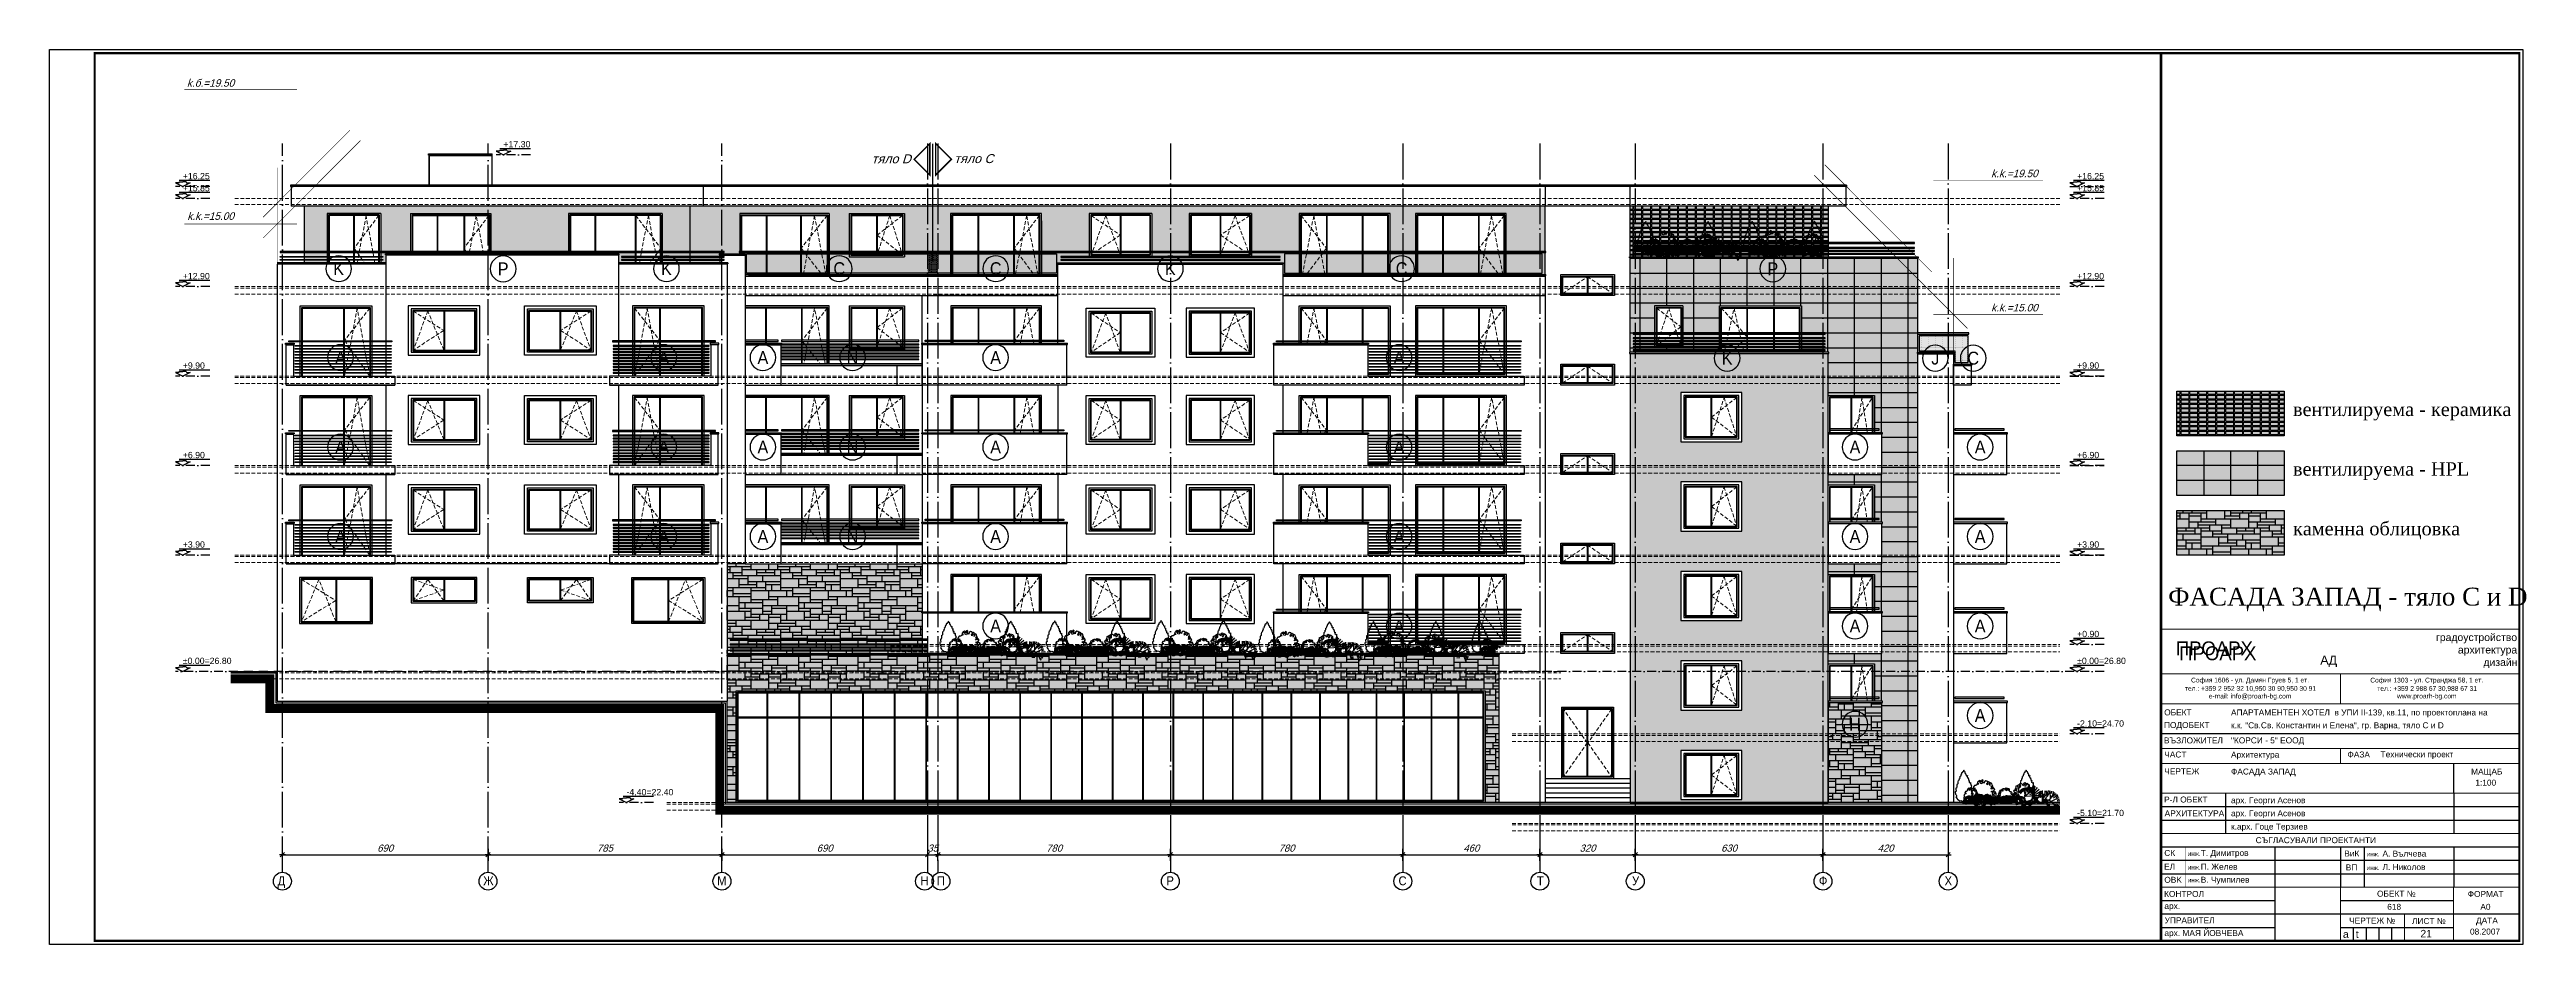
# Model space of a CAD drawing. Extents: x 9615146 to 9672346, y 4699603 to 4705703.
# Drawn here: x 9615146 to 9623458, y 4699603 to 4702603 of the extents above; entities that cross this region are included whole.
import ezdxf
from ezdxf.enums import TextEntityAlignment as Align

# ---------------------------------------------------------------- set-up
doc = ezdxf.new("R2010")
doc.units = 0
doc.header["$LTSCALE"] = 0.5
doc.header["$MEASUREMENT"] = 0
doc.header["$PDSIZE"] = -1
for name, pattern in [('ACAD_ISO04W100', [30, 24, -3, 0, -3]), ('DASHED', [0.75, 0.5, -0.25]), ('OSI1000', [5, 3, -1, 0, -1])]:
    doc.linetypes.add(name, pattern=pattern)
doc.layers.get('0').update_dxf_attribs({"color": 251, "linetype": 'CONTINUOUS'})
doc.layers.get('Defpoints').update_dxf_attribs({"color": 251, "linetype": 'CONTINUOUS'})
for name, color, linetype in [('_axis', 1, 'ACAD_ISO04W100'), ('_axis_num', 1, 'CONTINUOUS'), ('_dimension', 4, 'CONTINUOUS'), ('_dimension_evel', 4, 'CONTINUOUS'), ('_hatch', 9, 'CONTINUOUS'), ('_hatch_construction', 252, 'CONTINUOUS'), ('_table', 3, 'CONTINUOUS'), ('_text', 4, 'CONTINUOUS'), ('_text_spesif_window', 41, 'CONTINUOUS'), ('_text_table', 3, 'CONTINUOUS'), ('_view', 3, 'CONTINUOUS'), ('_vista', 75, 'CONTINUOUS'), ('fasadi', 147, 'CONTINUOUS')]:
    doc.layers.add(name, color=color, linetype=linetype)
doc.layers.add('_punk', color=8, linetype='DASHED', lineweight=9)
doc.layers.add('_section', color=3, linetype='CONTINUOUS', lineweight=18)
doc.styles.add('GENERATED_STYLE_1', font='arial.ttf')
doc.styles.add('HEB1', font='', dxfattribs={"width": 0.8, "oblique": 17})
doc.styles.add('leg', font='arial.ttf')
doc.styles.add('POMESHTENIA', font='arial.ttf', dxfattribs={"width": 0.9})
doc.styles.add('PRO', font='')
doc.styles.add('WIN', font='swindos.shx', dxfattribs={"oblique": 17})
doc.styles.get('HEB1').set_extended_font_data('HebarU Cyr')
doc.styles.get('PRO').set_extended_font_data('Corrida')
doc.dimstyles.new('dim_50', dxfattribs={"dimtxt": 24, "dimasz": 1, "dimexe": 30, "dimexo": 0, "dimgap": 10, "dimtad": 1, "dimdec": 1, "dimrnd": 0.5, "dimdsep": 46, "dimtxsty": 'WIN', "dimblk1": '1', "dimblk2": '1', "dimsah": 1, "dimcen": 15, "dimdle": 10, "dimse1": 1, "dimse2": 1, "dimadec": 0, "dimazin": 0, "dimtfac": 1, "dimtdec": 1, "dimtix": 1, "dimtmove": 2, "dimatfit": 3, "dimldrblk": '1', "dimfxl": 1, "dimtolj": 1, "dimarcsym": 0})
pattern_1 = [(0, (0, 0), (0, 200), [150, -50]), (0, (0, 10), (0, 200), [-60, 60, -30, 50]), (0, (0, 20), (0, 200), [-90, 110]), (0, (0, 30), (0, 200), [90, -110]), (0, (0, 40), (0, 200), [-40, 160]), (0, (0, 50), (0, 200), [70, -50, 60, -20]), (0, (70, 60), (0, 200), [160, -40]), (0, (-10, 70), (0, 200), [110, -90]), (0, (-40, 80), (0, 200), [90, -110]), (0, (0, 90), (0, 200), [160, -40]), (0, (0, 100), (0, 200), [-80, 50, -30, 40]), (0, (100, 110), (0, 200), [120, -80]), (0, (20, 120), (0, 200), [80, -40, 30, -50]), (0, (60, 130), (0, 200), [80, -30, 50, -40]), (0, (140, 140), (0, 200), [120, -80]), (0, (60, 150), (0, 200), [80, -120]), (0, (100, 160), (0, 200), [90, -110]), (0, (100, 170), (0, 200), [-60, 140]), (0, (40, 180), (0, 200), [60, -140]), (0, (100, 190), (0, 200), [140, -60]), (90, (0, 80), (-200, 1e-14), [30, -80, 70, -20]), (90, (20, 90), (-200, 1e-14), [50, -30, 20, -100]), (90, (30, 50), (-200, 1e-14), [20, -180]), (90, (40, 30), (-200, 1e-14), [20, -120, 30, -30]), (90, (50, 70), (-200, 1e-14), [20, -180]), (90, (60, 0), (-200, 1e-14), [30, -90, 50, -30]), (90, (70, 40), (-200, 1e-14), [30, -170]), (90, (80, 90), (-200, 1e-14), [30, -10, 20, -140]), (90, (90, 10), (-200, 1e-14), [30, -170]), (90, (100, 60), (-200, 1e-14), [30, -10, 30, -20, 50, -60]), (90, (120, 60), (-200, 1e-14), [-140, 20, -20, 20]), (90, (130, 90), (-200, 1e-14), [20, -180]), (90, (140, 20), (-200, 1e-14), [20, -70, 50, -60]), (90, (150, 50), (-200, 1e-14), [10, -130, 30, -30]), (90, (160, 60), (-200, 1e-14), [50, -50, 30, -70]), (90, (170, 110), (-200, 1e-14), [30, -50, 20, -100]), (90, (180, 40), (-200, 1e-14), [20, -180]), (90, (190, 60), (-200, 1e-14), [20, -60, 30, -90])]
pattern_2 = [(0, (318.8318, 2e-09), (1.5625, 3.125), [0, -3.125])]
pattern_3 = [(0, (3, 0), (30, 15), [27, -3]), (0, (3, 3), (30, 15), [27, -3]), (90, (3, 3), (-30, 15), [12, -3]), (90, (0, 3), (-30, 15), [12, -3])]

msp = doc.modelspace()

# ---------------------------------------------------------------- texts
at = {"layer": '_axis_num', "style": 'POMESHTENIA', "width": 0.9}
for s, p in [('Д', (9615911.5, 4699816.69, 0)), ('Ж', (9616601.5, 4699816.69, 0)), ('M', (9617386.5, 4699816.69, 0)), ('Н', (9618068.43, 4699816.69, 0)), ('П', (9618123.52, 4699816.69, 0)), ('P', (9618894.22, 4699816.69, 0)), ('C', (9619673.03, 4699816.69, 0)), ('T', (9620137.48, 4699816.69, 0)), ('У', (9620456.62, 4699816.69, 0)), ('Ф', (9621083.59, 4699816.69, 0)), ('X', (9621505.53, 4699816.69, 0))]:
    msp.add_text(s, height=30, rotation=360, dxfattribs=at).set_placement(p, align=Align.MIDDLE_LEFT)
at = {"layer": '_text', "ltscale": 50, "style": 'WIN', "oblique": 17}
for s, p in [('k.б.=19.50', (9615686.43, 4702478.84, 0)), ('k.б.=19.50', (9615686.43, 4702478.84, 0)), ('k.k.=19.50', (9621740.05, 4702175.52)), ('k.k.=15.00', (9615686.62, 4702032.58, 0)), ('k.k.=15.00', (9621740.05, 4701725.52))]:
    msp.add_text(s, height=25.2, rotation=359.997538, dxfattribs=at).set_placement(p, align=Align.CENTER)
at = {"layer": '_text', "color": 148, "insert": (9622255.92, 4700799.39), "char_height": 138.24, "width": 1323.9349, "attachment_point": 1, "rotation": 0, "style": 'leg'}
msp.add_mtext('{\\fGeorgia|b0|i0|c204|p18;\\H0.434x;ФАСАДА ЗАПАД - тяло С и \\fGeorgia|b0|i0|c0|p18;D}', dxfattribs=at)
at = {"layer": '_text_table', "color": 148, "style": 'POMESHTENIA', "oblique": 17}
for s, rotation, p in [('тяло D', 0.060456, (9617905.15, 4702222.01, 0)), ('тяло С', 359.939544, (9618182.21, 4702222.98, 0))]:
    msp.add_text(s, height=30, rotation=rotation, dxfattribs=at).set_placement(p)

# ---------------------------------------------------------------- blocks, each defined once
blk = doc.blocks.new('rtyre')
at = {"layer": '_dimension_evel', "ltscale": 20}
for p, q in [((-26, 22), (-44, 22)), ((-44, 22), (0, 0)), ((-21, 38), (162, 38)), ((-21, 28), (-21, 27)), ((-21, 28), (0, 28)), ((21, 28), (0, 28)), ((44, 22), (0, 0)), ((21, 28), (21, 27)), ((26, 22), (44, 22))]:
    blk.add_line(p, q, dxfattribs=at)
for centre, major_axis, start_param, end_param in [((-26, 27), (3.46, 3.46), 3.926991, 5.497787), ((26, 27), (-3.46, 3.46), 0.785398, 2.356194)]:
    blk.add_ellipse(centre, major_axis=major_axis, ratio=1, start_param=start_param, end_param=end_param, dxfattribs=at)
at = {"layer": '_dimension_evel', "linetype": 'OSI1000', "ltscale": 20, "style": 'HEB1', "oblique": 360, "width": 0.8}
blk.add_attdef('+12.50', (0, 44), '', height=42, rotation=360, dxfattribs=at)
blk = doc.blocks.new('TREE8-E')
for p, q in [((-12.2, 3.6), (-13.9, 3.8)), ((-12.2, 4.4), (-13.8, 4.9)), ((-6.2, 4.5), (-13.8, 2.7)), ((-8.6, 3.9), (-13.5, 5.9)), ((-11.9, 1.9), (-13.5, 1.6)), ((-11.7, 6.1), (-13.1, 7)), ((-9.9, 3.6), (-13.1, 0.5)), ((-11.3, 6.8), (-12.5, 7.9)), ((-10.7, 7.4), (-11.8, 8.7)), ((-10.1, 8), (-10.9, 9.5)), ((-8, 4), (-10.8, 7.5)), ((-8.6, 6.9), (-10, 10)), ((-7.2, 7), (-9, 10.4)), ((-6.9, 0), (-8.8, 0.9)), ((-6.4, 0.6), (-8.2, 1.7)), ((-7.4, 8.8), (-7.9, 10.7)), ((-6, 1.1), (-7.6, 2.4)), ((-7.4, 8.8), (-6.8, 10.8)), ((-6.9, 5.4), (-7.4, 8.8)), ((-5.4, 1.6), (-7, 3)), ((-6.9, 5.4), (-4.6, 10.4)), ((-2.8, 0), (-6.9, 5.4)), ((-4.9, 2.1), (-6.3, 3.6)), ((-6.1, 9.1), (-5.7, 10.7)), ((-4.3, 2.5), (-5.6, 4.2)), ((-3.6, 2.9), (-4.8, 4.6)), ((-4.5, 8.8), (-3.6, 10.1)), ((-4.5, 6.6), (-4.5, 8.8)), ((-3.3, 2.9), (-4.5, 6.6)), ((-4.3, 6), (-3.6, 8.3)), ((-4.1, 1.8), (-3.3, 2.9)), ((-3.6, 8.3), (-2.7, 9.4)), ((-3.4, 7.4), (-2.3, 9.2)), ((-2.4, 3.9), (-3.4, 7.4)), ((-3.3, 0.8), (0.3, 8.3)), ((-2.4, 7.1), (-1.4, 9)), ((-1.7, 4.2), (-2.4, 7.1)), ((-0.4, 3.9), (-1.3, 6.6)), ((-0.4, 3.9), (0.4, 6.6)), ((1.9, 3.1), (-0.4, 3.9)), ((0.7, 4.8), (0.7, 8)), ((9, 0.4), (0.7, 4.8)), ((3, 4.8), (1.2, 7.4)), ((1.2, 4.5), (1.2, 6.4)), ((3.4, 1), (1.4, 1)), ((3.4, 0.5), (1.4, 0.4)), ((3.5, 1.4), (1.6, 1.7)), ((3.7, 1.9), (1.8, 2.4)), ((3.9, 2.3), (1.9, 3.1)), ((4.3, 4.6), (2.6, 8.3)), ((4.8, 3.4), (3, 4.8)), ((4.9, 5.9), (4.1, 8.9)), ((6.9, 2.6), (4.3, 5.5)), ((5.2, 3.7), (4.3, 4.6)), ((6, 4.2), (4.9, 5.9)), ((6, 5.3), (5.7, 9.2)), ((6.5, 4.4), (6, 5.3)), ((9.2, 0.7), (6.2, 6.3)), ((7, 6), (7.3, 9.3)), ((7.4, 4.6), (7, 6)), ((8.3, 3.1), (7.5, 6.6)), ((8, 2.9), (9.7, 4.2)), ((8.4, 4.6), (8.2, 6.6)), ((8.6, 0), (12.5, 4.7)), ((8.8, 4.5), (8.9, 6.5)), ((9.3, 4.4), (9.6, 6.3)), ((9.7, 4.2), (10.2, 6.1)), ((10.2, 4), (10.8, 5.9)), ((10.6, 3.7), (11.4, 5.5)), ((10.9, 3.4), (12, 5.1)), ((11.6, 2.7), (13, 4.2)), ((11.8, 2.3), (13.4, 3.6)), ((12.1, 1.9), (13.7, 3)), ((12.2, 1.5), (14, 2.4)), ((12.4, 1), (14.2, 1.7)), ((12.4, 0.5), (14.3, 1.1))]:
    blk.add_line(p, q)
blk = doc.blocks.new('_TREE03')
for p, q in [((-176, 778), (-164, 837)), ((-164, 837), (-149, 892)), ((-149, 892), (-145, 865)), ((-145, 865), (-126, 908)), ((-126, 957), (-122, 967)), ((-126, 908), (-126, 957)), ((-122, 967), (-111, 940)), ((-111, 940), (-91, 962)), ((-91, 962), (-84, 1011)), ((-84, 1011), (-61, 1022)), ((-61, 1022), (-49, 1054)), ((-49, 1054), (-45, 1087)), ((-45, 1087), (-26, 1087)), ((-26, 1087), (-7, 1114)), ((-7, 1114), (1, 1146)), ((1, 1146), (12, 1114)), ((12, 1114), (28, 1092)), ((28, 1092), (47, 1098)), ((47, 1098), (47, 1065)), ((47, 1065), (74, 1054)), ((74, 1054), (77, 1033)), ((77, 1033), (77, 1011)), ((77, 1011), (97, 1000)), ((97, 1000), (104, 973)), ((104, 973), (112, 940)), ((112, 940), (124, 924)), ((124, 924), (131, 930)), ((131, 930), (139, 908)), ((139, 908), (131, 881)), ((131, 881), (143, 859)), ((143, 859), (154, 870)), ((154, 870), (158, 843)), ((158, 843), (162, 810)), ((-268, 371), (-287, 431)), ((-287, 431), (-268, 415)), ((-287, 323), (-283, 339)), ((-260, 274), (-287, 323)), ((-283, 339), (-264, 339)), ((-279, 529), (-260, 545)), ((-256, 463), (-279, 529)), ((-272, 626), (-253, 626)), ((-253, 577), (-272, 626)), ((-268, 415), (-256, 463)), ((-264, 339), (-268, 371)), ((-260, 545), (-253, 529)), ((-229, 230), (-260, 274)), ((-229, 203), (-256, 241)), ((-256, 241), (-229, 230)), ((-253, 626), (-241, 686)), ((-253, 529), (-253, 577)), ((-241, 729), (-218, 713)), ((-241, 686), (-241, 729)), ((-176, 187), (-229, 203)), ((-218, 713), (-191, 729)), ((-195, 799), (-183, 794)), ((-191, 729), (-195, 799)), ((-191, 176), (-176, 187)), ((-157, 138), (-191, 176)), ((-183, 794), (-176, 778)), ((-84, 117), (-157, 138)), ((-61, 106), (-84, 117)), ((-61, 106), (-33, 98)), ((-33, 98), (-7, 100)), ((-29, 1), (-22, 41)), ((-18, 99), (-22, 41)), ((24, 95), (-7, 100)), ((35, 99), (21, 68)), ((21, 1), (21, 68)), ((58, 106), (24, 95)), ((100, 127), (58, 106)), ((131, 122), (100, 127)), ((166, 144), (131, 122)), ((162, 810), (177, 794)), ((208, 171), (166, 144)), ((177, 794), (185, 805)), ((185, 805), (196, 751)), ((196, 751), (204, 686)), ((204, 686), (223, 664)), ((219, 192), (208, 171)), ((265, 252), (219, 192)), ((223, 664), (231, 669)), ((231, 669), (231, 594)), ((231, 594), (242, 545)), ((242, 545), (262, 539)), ((258, 317), (246, 295)), ((246, 295), (250, 268)), ((250, 268), (265, 252)), ((262, 496), (254, 453)), ((254, 453), (269, 426)), ((281, 344), (258, 317)), ((262, 539), (262, 496)), ((269, 426), (285, 436)), ((285, 398), (281, 344)), ((285, 436), (285, 398))]:
    blk.add_line(p, q)
blk = doc.blocks.new('_TREE16')
for p, q in [((-22, 148), (-29, 141)), ((-14, 152), (-22, 148)), ((-5, 147), (-14, 152)), ((-1, 156), (-7, 148)), ((6, 152), (-1, 156)), ((3, 144), (6, 152)), ((22, 150), (14, 144)), ((30, 148), (22, 150)), ((-62, 37), (-70, 31)), ((-70, 31), (-67, 24)), ((-67, 23), (-70, 14)), ((-70, 14), (-62, 15)), ((-67, 24), (-59, 30)), ((-59, 23), (-67, 23)), ((-63, 65), (-65, 57)), ((-65, 57), (-62, 49)), ((-62, 53), (-65, 45)), ((-65, 45), (-62, 37)), ((-60, 88), (-64, 80)), ((-64, 80), (-56, 76)), ((-56, 67), (-63, 65)), ((-54, 55), (-62, 53)), ((-62, 49), (-53, 47)), ((-62, 15), (-60, 24)), ((-53, 96), (-60, 88)), ((-60, 24), (-50, 21)), ((-59, 30), (-51, 30)), ((-51, 30), (-59, 23)), ((-56, 76), (-56, 67)), ((-52, 114), (-54, 105)), ((-54, 105), (-45, 107)), ((-53, 47), (-54, 55)), ((-45, 99), (-53, 96)), ((-46, 122), (-52, 114)), ((-45, 18), (-52, 11)), ((-52, 11), (-40, 4)), ((-50, 21), (-49, 12)), ((-49, 12), (-39, 17)), ((-39, 122), (-46, 122)), ((-45, 107), (-45, 99)), ((-43, 26), (-45, 18)), ((-35, 26), (-43, 26)), ((-37, 16), (-41, 24)), ((-41, 24), (-33, 24)), ((-40, 4), (-31, 4)), ((-30, 127), (-39, 122)), ((-39, 17), (-30, 23)), ((-38, 8), (-37, 16)), ((-28, 14), (-38, 8)), ((-26, 18), (-35, 26)), ((-33, 24), (-25, 17)), ((-29, 141), (-31, 132)), ((-31, 132), (-21, 132)), ((-31, 4), (-21, 8)), ((-29, 135), (-30, 127)), ((-30, 23), (-28, 14)), ((-21, 132), (-29, 135)), ((-20, 10), (-26, 18)), ((-25, 17), (-21, 9)), ((-21, 26), (-13, 30)), ((-13, 17), (-21, 26)), ((-21, 9), (-13, 10)), ((-21, 8), (-12, 8)), ((-12, 142), (-20, 147)), ((-20, 147), (-12, 142)), ((-12, 11), (-20, 10)), ((-13, 30), (-5, 28)), ((-12, 8), (-13, 17)), ((-13, 10), (-5, 11)), ((-12, 142), (-5, 147)), ((-10, 134), (-12, 142)), ((-5, 7), (-12, 11)), ((-2, 131), (-10, 134)), ((-8, 23), (-10, 14)), ((-10, 14), (-1, 12)), ((0, 20), (-8, 23)), ((-7, 148), (1, 141)), ((-5, 28), (3, 25)), ((-5, 11), (0, 20)), ((-1, 12), (-5, 5)), ((4, 11), (-5, 7)), ((-5, 5), (4, 2)), ((1, 141), (-2, 131)), ((12, 135), (3, 144)), ((3, 25), (12, 27)), ((14, 13), (4, 11)), ((4, 2), (12, 3)), ((8, 6), (16, 10)), ((14, 144), (12, 135)), ((12, 27), (21, 29)), ((14, 23), (12, 15)), ((12, 15), (21, 9)), ((12, 3), (19, 5)), ((22, 21), (14, 23)), ((19, 5), (14, 13)), ((16, 10), (24, 13)), ((20, 46), (18, 38)), ((18, 38), (28, 35)), ((28, 47), (20, 46)), ((21, 29), (29, 29)), ((21, 9), (30, 11)), ((24, 13), (22, 21)), ((27, 133), (35, 140)), ((29, 125), (27, 133)), ((35, 27), (27, 28)), ((27, 28), (37, 21)), ((34, 38), (28, 47)), ((28, 35), (36, 38)), ((37, 144), (29, 140)), ((29, 140), (37, 132)), ((37, 132), (29, 125)), ((29, 29), (34, 38)), ((29, 20), (38, 27)), ((30, 11), (29, 20)), ((35, 140), (30, 148)), ((46, 60), (35, 66)), ((35, 66), (44, 63)), ((44, 24), (35, 27)), ((36, 38), (40, 46)), ((45, 138), (37, 144)), ((37, 21), (48, 22)), ((38, 27), (40, 18)), ((38, 15), (39, 23)), ((46, 22), (38, 15)), ((39, 23), (48, 23)), ((40, 46), (50, 51)), ((40, 18), (44, 9)), ((44, 121), (45, 130)), ((45, 129), (44, 121)), ((44, 63), (51, 64)), ((52, 29), (44, 24)), ((44, 9), (52, 6)), ((45, 130), (45, 138)), ((49, 137), (45, 129)), ((45, 42), (52, 51)), ((55, 39), (45, 42)), ((50, 51), (46, 60)), ((55, 20), (46, 22)), ((48, 22), (56, 25)), ((48, 23), (57, 20)), ((57, 133), (49, 137)), ((60, 115), (51, 116)), ((51, 116), (56, 108)), ((51, 99), (57, 107)), ((59, 104), (51, 99)), ((51, 64), (52, 66)), ((55, 44), (51, 37)), ((51, 37), (52, 29)), ((52, 51), (60, 51)), ((52, 6), (61, 12)), ((55, 81), (55, 88)), ((55, 88), (64, 87)), ((63, 83), (55, 81)), ((64, 46), (55, 44)), ((63, 38), (55, 39)), ((61, 12), (55, 20)), ((56, 108), (64, 101)), ((56, 25), (63, 34)), ((58, 126), (57, 133)), ((57, 107), (60, 115)), ((57, 20), (67, 22)), ((62, 117), (58, 126)), ((68, 106), (59, 104)), ((61, 79), (59, 71)), ((59, 71), (61, 63)), ((60, 51), (68, 41)), ((64, 87), (61, 79)), ((61, 63), (64, 55)), ((65, 109), (62, 117)), ((72, 83), (63, 83)), ((68, 41), (63, 32)), ((69, 30), (63, 38)), ((63, 34), (72, 37)), ((63, 32), (74, 26)), ((64, 101), (65, 109)), ((64, 55), (64, 46)), ((66, 89), (74, 98)), ((67, 82), (66, 89)), ((75, 82), (67, 82)), ((67, 72), (75, 73)), ((71, 64), (67, 72)), ((67, 22), (69, 30)), ((74, 98), (68, 106)), ((68, 47), (75, 56)), ((77, 45), (68, 47)), ((75, 56), (71, 64)), ((80, 81), (72, 83)), ((72, 37), (79, 45)), ((74, 26), (82, 30)), ((82, 74), (75, 82)), ((75, 73), (80, 81)), ((85, 38), (77, 45)), ((79, 45), (80, 54)), ((80, 54), (83, 63)), ((83, 63), (82, 74)), ((82, 30), (85, 38))]:
    blk.add_line(p, q)
blk = doc.blocks.new('hgkjy68i')
for p, q in [((-1200, 695), (0, 695)), ((-1200, 450), (0, 450)), ((-985.8, 495), (-985.8, 360)), ((-220, 495), (-220, 360)), ((-220, 495), (-220, 360)), ((-1200, 405), (0, 405)), ((-1200, 315), (0, 315)), ((-1200, 270), (0, 270)), ((-820, 315), (-820, 0)), ((-600, 315), (-600, 180)), ((-600, 315), (-600, 180)), ((-520, 315), (-520, 180)), ((-220, 315), (-220, 180)), ((-220, 315), (-220, 180)), ((-1200, 225), (0, 225)), ((-1200, 135), (-890, 135)), ((-1200, 135), (-890, 135)), ((-1200, 135), (-890, 135)), ((-1200, 135), (-820, 135)), ((-1200, 90), (-600, 90)), ((-600.2, 135), (-220.2, 135)), ((-1200, 45), (-890, 45)), ((-1200, 45), (-820, 45)), ((-600.2, 45), (-385.2, 45)), ((-385.2, 45), (-220.2, 45))]:
    blk.add_line(p, q)
at = {"ltscale": 50}
for p, q in [((-557.2, 45), (-557.2, 0)), ((-514.2, 45), (-514.2, 0)), ((-471.2, 45), (-471.2, 0)), ((-428.2, 45), (-428.2, 0))]:
    blk.add_line(p, q, dxfattribs=at)
for points, const_width in [([(-1200, 0), (-1200, 1045)], 3.5), ([(-1200, 1045), (0, 1045)], 3.5), ([(0, 0), (0, 1045)], 3.5), ([(-1200, 895), (0, 895)], 3.5), ([(-600, 795), (-600, 895)], 3.5), ([(-1200, 795), (0, 795)], 3.5), ([(-1200, 795), (0, 795)], 3.5), ([(-1200, 795), (0, 795)], 1), ([(-1200, 645), (-3, 645)], 3.5), ([(-1200, 595), (-3, 595)], 3.5), ([(-600, 595), (-600, 645)], 3.5), ([(-220, 595), (-220, 545)], 3.5), ([(-220, 595), (-220, 545)], 3.5), ([(-220, 545), (-220, 495)], 3.5), ([(-220, 545), (-220, 495)], 3.5), ([(-1200, 495), (-3, 495)], 3.5), ([(-1200, 360), (0, 360)], 3.5), ([(-1120, 315), (-1120, 180)], 1), ([(-1200, 180), (0, 180)], 3.5), ([(-600, 180), (-600, 0)], 3.5), ([(-220.2, 180), (-220.2, 0)], 3.5), ([(-600, 90), (0, 90)], 3.5), ([(-385.2, 90), (-385.2, 0)], 3.5), ([(-220.2, 90), (0, 90)], 3.5), ([(-1200, 0), (0, 0)], 3.5)]:
    blk.add_lwpolyline(points, dxfattribs=dict(const_width=const_width))
for s, height, style, p in [('ПРОАРХ', 46.49, 'PRO', (-1152.6, 957.4)), ('градоустройство', 25, 'GENERATED_STYLE_1', (-279.2, 1005)), ('AД', 30, 'GENERATED_STYLE_1', (-667.6, 926.2)), ('архитектура', 25, 'GENERATED_STYLE_1', (-205.7, 963.3)), ('дизайн', 25, 'GENERATED_STYLE_1', (-120.2, 921.6)), ('тел.: +359 2 952 32 10,950 30 90,950 30 91', 16, 'GENERATED_STYLE_1', (-1121.9, 838.3)), ('София 1606 - ул. Дамян Груев 5, 1 ет.', 16, 'GENERATED_STYLE_1', (-1101.3, 866.2)), ('София 1303 - ул. Странджа 58, 1 ет.', 16, 'GENERATED_STYLE_1', (-500, 866.1)), ('тел.: +359 2 988 67 30,988 67 31', 16, 'GENERATED_STYLE_1', (-476.4, 838.1)), ('e-mail: info@proarh-bg.com', 16, 'GENERATED_STYLE_1', (-1042, 812.5)), ('www.proarh-bg.com', 16, 'GENERATED_STYLE_1', (-410.2, 812.7)), ('ПОДОБЕКТ', 20, 'GENERATED_STYLE_1', (-1192.2, 713.4)), ('ВЪЗЛОЖИТЕЛ', 20, 'GENERATED_STYLE_1', (-1192.2, 661.9)), ('ЧАСТ ', 20, 'GENERATED_STYLE_1', (-1191.2, 614.7)), ('ФАЗА', 20, 'GENERATED_STYLE_1', (-576.4, 614.7)), ('ЧЕРТЕЖ', 20, 'GENERATED_STYLE_1', (-1191.2, 558.3)), ('МАЩАБ', 20, 'GENERATED_STYLE_1', (-161.4, 557.6)), ('АРХИТЕКТУРА', 20, 'GENERATED_STYLE_1', (-1190, 417.5)), ('Р-Л ОБЕКТ', 20, 'GENERATED_STYLE_1', (-1191.7, 463.8)), ('СЪГЛАСУВАЛИ ПРОЕКТАНТИ', 20, 'GENERATED_STYLE_1', (-884.5, 327.5)), ('инж. ', 15, 'GENERATED_STYLE_1', (-1112.3, 284.7)), ('инж.', 15, 'GENERATED_STYLE_1', (-1112.3, 238.9)), ('инж. ', 15, 'GENERATED_STYLE_1', (-511.7, 282.8)), ('инж. ', 15, 'GENERATED_STYLE_1', (-1112.3, 195.9)), ('инж. ', 15, 'GENERATED_STYLE_1', (-511.7, 237.6))]:
    blk.add_text(s, height=height, dxfattribs=dict(style=style)).set_placement(p)
at = {"color": 251, "style": 'PRO'}
blk.add_text('ПРОАРХ', height=46.49, dxfattribs=at).set_placement((-1140.9, 940.9))
at = {"ltscale": 50, "style": 'GENERATED_STYLE_1'}
for s, p in [('ОБЕКТ', (-1191.4, 755.9)), ('СК', (-1191.1, 284.7)), ('ЕЛ', (-1191.8, 238.2)), ('ВиК', (-587.2, 282.8)), ('ВП', (-582.2, 236.2)), ('ОВK', (-1191.1, 194.6)), ('КОНТРОЛ', (-1191.8, 147.3)), ('ОБЕКТ №', (-477.3, 148)), ('ФОРМАТ', (-172.9, 147.2)), ('арх.', (-1190.8, 106.9)), ('арх. МАЯ ЙОВЧЕВА', (-1190.8, 16.1)), ('УПРАВИТЕЛ', (-1190.1, 58.9)), ('ЧЕРТЕЖ №', (-570.9, 57.9)), ('ЛИСТ №', (-359.8, 56.5)), ('ДАТА', (-144.9, 58.2))]:
    blk.add_text(s, height=20, dxfattribs=at).set_placement(p)
for tag, p, height in [('OBEKT', (-967.3, 755.6), 20), ('VUZLOGITEL', (-967.3, 662.1), 20), ('PODOBEKT', (-967.3, 712.7), 20), ('CHAST', (-967.3, 614), 20), ('FAZA', (-465.3, 615.2), 20), ('CHERTEG', (-967.3, 557.6), 20), ('MASHTAB', (-158.2, 520.3), 20), ('ARCH', (-967.3, 417.5), 20), ('RUKOVODITEL_OBEKT', (-967.3, 461.4), 20), ('ARCH', (-967.3, 373.1), 20), ('CK', (-1068.9, 284.7), 20), ('EL', (-1068.9, 238.5), 20), ('VIK', (-458.8, 282.5), 20), ('VP', (-458.8, 237.2), 20), ('OVK', (-1068.9, 194.9), 20), ('KONTROL', (-1140, 106.1), 20), ('OBEKT', (-457.4, 104), 20), ('FORMAT', (-157.5, 104), 20), ('A', (-591.5, 10), 25), ('B', (-548.5, 10), 25), ('C', (-505.5, 10), 25), ('D', (-462.5, 10), 25), ('E', (-419.5, 10), 25), ('00000', (-351.1, 11.7), 25), ('DATA', (-151.2, 21.1), 20)]:
    blk.add_attdef(tag, p, '', height=height, dxfattribs=at)
blk = doc.blocks.new('1')
for p, q in [((-10, 0), (10, 0)), ((-7.1, -7.1), (7.1, 7.1)), ((0, 20), (0, -20))]:
    blk.add_line(p, q)
blk = doc.blocks.new('*D34')
at = {"layer": '_dimension', "color": 0, "lineweight": -2, "ltscale": 30, "transparency": 16777216}
blk.add_line((9615928.5, 4699904.1), (9616616.5, 4699904.1), dxfattribs=at)
at = {"layer": 'Defpoints', "color": 0, "ltscale": 30, "transparency": 16777216}
for p in [(9616617.5, 4699904.1), (9615927.5, 4699845.3, 0), (9616617.5, 4699845.3)]:
    blk.add_point(p, dxfattribs=at)
at = {"layer": '_dimension', "color": 0, "lineweight": -2, "ltscale": 30, "transparency": 16777216, "rotation": 180}
blk.add_blockref('1', (9615927.5, 4699904.1), dxfattribs=at)
at = {"layer": '_dimension', "color": 0, "lineweight": -2, "ltscale": 30, "transparency": 16777216}
blk.add_blockref('1', (9616617.5, 4699904.1), dxfattribs=at)
at = {"layer": '_dimension', "color": 0, "ltscale": 30, "transparency": 16777216, "insert": (9616272.5, 4699926.1), "char_height": 24, "attachment_point": 5, "style": 'WIN'}
blk.add_mtext('\\A1;690', dxfattribs=at)
blk = doc.blocks.new('*D35')
at = {"layer": '_dimension', "color": 0, "lineweight": -2, "ltscale": 30, "transparency": 16777216}
blk.add_line((9616618.5, 4699904.1), (9617401.5, 4699904.1), dxfattribs=at)
at = {"layer": 'Defpoints', "color": 0, "ltscale": 30, "transparency": 16777216}
for p in [(9617402.5, 4699904.1, 0), (9617402.5, 4699904.1), (9616617.5, 4699845.3)]:
    blk.add_point(p, dxfattribs=at)
at = {"layer": '_dimension', "color": 0, "lineweight": -2, "ltscale": 30, "transparency": 16777216, "rotation": 180}
blk.add_blockref('1', (9616617.5, 4699904.1), dxfattribs=at)
at = {"layer": '_dimension', "color": 0, "lineweight": -2, "ltscale": 30, "transparency": 16777216}
blk.add_blockref('1', (9617402.5, 4699904.1), dxfattribs=at)
at = {"layer": '_dimension', "color": 0, "ltscale": 30, "transparency": 16777216, "insert": (9617010, 4699926.1), "char_height": 24, "attachment_point": 5, "style": 'WIN'}
blk.add_mtext('\\A1;785', dxfattribs=at)
blk = doc.blocks.new('*D36')
at = {"layer": '_dimension', "color": 0, "lineweight": -2, "ltscale": 30, "transparency": 16777216}
blk.add_line((9617403.5, 4699904.1), (9618091.5, 4699904.1), dxfattribs=at)
at = {"layer": 'Defpoints', "color": 0, "ltscale": 30, "transparency": 16777216}
for p in [(9617402.5, 4699904.1, 0), (9618092.5, 4699904.1, 0), (9618092.5, 4699904.1)]:
    blk.add_point(p, dxfattribs=at)
at = {"layer": '_dimension', "color": 0, "lineweight": -2, "ltscale": 30, "transparency": 16777216, "rotation": 180}
blk.add_blockref('1', (9617402.5, 4699904.1), dxfattribs=at)
at = {"layer": '_dimension', "color": 0, "lineweight": -2, "ltscale": 30, "transparency": 16777216}
blk.add_blockref('1', (9618092.5, 4699904.1), dxfattribs=at)
at = {"layer": '_dimension', "color": 0, "ltscale": 30, "transparency": 16777216, "insert": (9617747.5, 4699926.1), "char_height": 24, "attachment_point": 5, "style": 'WIN'}
blk.add_mtext('\\A1;690', dxfattribs=at)
blk = doc.blocks.new('*D37')
at = {"layer": '_dimension', "color": 0, "lineweight": -2, "ltscale": 30, "transparency": 16777216}
for p, q in [((9618091.5, 4699904.1), (9618090.5, 4699904.1)), ((9618092.5, 4699904.1), (9618127.5, 4699904.1)), ((9618128.5, 4699904.1), (9618129.5, 4699904.1))]:
    blk.add_line(p, q, dxfattribs=at)
at = {"layer": 'Defpoints', "color": 0, "ltscale": 30, "transparency": 16777216}
for p in [(9618092.5, 4699904.1, 0), (9618127.5, 4699904.1, 0), (9618127.5, 4699904.1)]:
    blk.add_point(p, dxfattribs=at)
at = {"layer": '_dimension', "color": 0, "lineweight": -2, "ltscale": 30, "transparency": 16777216}
blk.add_blockref('1', (9618092.5, 4699904.1), dxfattribs=at)
at = {"layer": '_dimension', "color": 0, "lineweight": -2, "ltscale": 30, "transparency": 16777216, "rotation": 180}
blk.add_blockref('1', (9618127.5, 4699904.1), dxfattribs=at)
at = {"layer": '_dimension', "color": 0, "ltscale": 30, "transparency": 16777216, "insert": (9618110, 4699926.1), "char_height": 24, "attachment_point": 5, "style": 'WIN'}
blk.add_mtext('\\A1;35', dxfattribs=at)
blk = doc.blocks.new('*D38')
at = {"layer": '_dimension', "color": 0, "lineweight": -2, "ltscale": 30, "transparency": 16777216}
blk.add_line((9618128.5, 4699904.1), (9618906.5, 4699904.1), dxfattribs=at)
at = {"layer": 'Defpoints', "color": 0, "ltscale": 30, "transparency": 16777216}
for p in [(9618127.5, 4699904.1, 0), (9618907.5, 4699904.1, 0), (9618907.5, 4699904.1)]:
    blk.add_point(p, dxfattribs=at)
at = {"layer": '_dimension', "color": 0, "lineweight": -2, "ltscale": 30, "transparency": 16777216, "rotation": 180}
blk.add_blockref('1', (9618127.5, 4699904.1), dxfattribs=at)
at = {"layer": '_dimension', "color": 0, "lineweight": -2, "ltscale": 30, "transparency": 16777216}
blk.add_blockref('1', (9618907.5, 4699904.1), dxfattribs=at)
at = {"layer": '_dimension', "color": 0, "ltscale": 30, "transparency": 16777216, "insert": (9618517.5, 4699926.1), "char_height": 24, "attachment_point": 5, "style": 'WIN'}
blk.add_mtext('\\A1;780', dxfattribs=at)
blk = doc.blocks.new('*D39')
at = {"layer": '_dimension', "color": 0, "lineweight": -2, "ltscale": 30, "transparency": 16777216}
blk.add_line((9618908.5, 4699904.1), (9619686.5, 4699904.1), dxfattribs=at)
at = {"layer": 'Defpoints', "color": 0, "ltscale": 30, "transparency": 16777216}
for p in [(9618907.5, 4699904.1, 0), (9619687.5, 4699904.1, 0), (9619687.5, 4699904.1)]:
    blk.add_point(p, dxfattribs=at)
at = {"layer": '_dimension', "color": 0, "lineweight": -2, "ltscale": 30, "transparency": 16777216, "rotation": 180}
blk.add_blockref('1', (9618907.5, 4699904.1), dxfattribs=at)
at = {"layer": '_dimension', "color": 0, "lineweight": -2, "ltscale": 30, "transparency": 16777216}
blk.add_blockref('1', (9619687.5, 4699904.1), dxfattribs=at)
at = {"layer": '_dimension', "color": 0, "ltscale": 30, "transparency": 16777216, "insert": (9619297.5, 4699926.1), "char_height": 24, "attachment_point": 5, "style": 'WIN'}
blk.add_mtext('\\A1;780', dxfattribs=at)
blk = doc.blocks.new('*D40')
at = {"layer": '_dimension', "color": 0, "lineweight": -2, "ltscale": 30, "transparency": 16777216}
blk.add_line((9619688.5, 4699904.1), (9620146.5, 4699904.1), dxfattribs=at)
at = {"layer": 'Defpoints', "color": 0, "ltscale": 30, "transparency": 16777216}
for p in [(9619687.5, 4699904.1, 0), (9620147.5, 4699904.1, 0), (9620147.5, 4699904.1)]:
    blk.add_point(p, dxfattribs=at)
at = {"layer": '_dimension', "color": 0, "lineweight": -2, "ltscale": 30, "transparency": 16777216, "rotation": 180}
blk.add_blockref('1', (9619687.5, 4699904.1), dxfattribs=at)
at = {"layer": '_dimension', "color": 0, "lineweight": -2, "ltscale": 30, "transparency": 16777216}
blk.add_blockref('1', (9620147.5, 4699904.1), dxfattribs=at)
at = {"layer": '_dimension', "color": 0, "ltscale": 30, "transparency": 16777216, "insert": (9619917.5, 4699926.1), "char_height": 24, "attachment_point": 5, "style": 'WIN'}
blk.add_mtext('\\A1;460', dxfattribs=at)
blk = doc.blocks.new('*D41')
at = {"layer": '_dimension', "color": 0, "lineweight": -2, "ltscale": 30, "transparency": 16777216}
blk.add_line((9620148.5, 4699904.1), (9620466.5, 4699904.1), dxfattribs=at)
at = {"layer": 'Defpoints', "color": 0, "ltscale": 30, "transparency": 16777216}
for p in [(9620147.5, 4699904.1, 0), (9620467.5, 4699904.1, 0), (9620467.5, 4699904.1)]:
    blk.add_point(p, dxfattribs=at)
at = {"layer": '_dimension', "color": 0, "lineweight": -2, "ltscale": 30, "transparency": 16777216, "rotation": 180}
blk.add_blockref('1', (9620147.5, 4699904.1), dxfattribs=at)
at = {"layer": '_dimension', "color": 0, "lineweight": -2, "ltscale": 30, "transparency": 16777216}
blk.add_blockref('1', (9620467.5, 4699904.1), dxfattribs=at)
at = {"layer": '_dimension', "color": 0, "ltscale": 30, "transparency": 16777216, "insert": (9620307.5, 4699926.1), "char_height": 24, "attachment_point": 5, "style": 'WIN'}
blk.add_mtext('\\A1;320', dxfattribs=at)
blk = doc.blocks.new('*D42')
at = {"layer": '_dimension', "color": 0, "lineweight": -2, "ltscale": 30, "transparency": 16777216}
blk.add_line((9620468.5, 4699904.1), (9621096.5, 4699904.1), dxfattribs=at)
at = {"layer": 'Defpoints', "color": 0, "ltscale": 30, "transparency": 16777216}
for p in [(9620467.5, 4699904.1, 0), (9621097.5, 4699904.1, 0), (9621097.5, 4699904.1)]:
    blk.add_point(p, dxfattribs=at)
at = {"layer": '_dimension', "color": 0, "lineweight": -2, "ltscale": 30, "transparency": 16777216, "rotation": 180}
blk.add_blockref('1', (9620467.5, 4699904.1), dxfattribs=at)
at = {"layer": '_dimension', "color": 0, "lineweight": -2, "ltscale": 30, "transparency": 16777216}
blk.add_blockref('1', (9621097.5, 4699904.1), dxfattribs=at)
at = {"layer": '_dimension', "color": 0, "ltscale": 30, "transparency": 16777216, "insert": (9620782.5, 4699926.1), "char_height": 24, "attachment_point": 5, "style": 'WIN'}
blk.add_mtext('\\A1;630', dxfattribs=at)
blk = doc.blocks.new('*D43')
at = {"layer": '_dimension', "color": 0, "lineweight": -2, "ltscale": 30, "transparency": 16777216}
blk.add_line((9621098.5, 4699904.1), (9621516.5, 4699904.1), dxfattribs=at)
at = {"layer": 'Defpoints', "color": 0, "ltscale": 30, "transparency": 16777216}
for p in [(9621097.5, 4699904.1, 0), (9621517.5, 4699904.1, 0), (9621517.5, 4699904.1)]:
    blk.add_point(p, dxfattribs=at)
at = {"layer": '_dimension', "color": 0, "lineweight": -2, "ltscale": 30, "transparency": 16777216, "rotation": 180}
blk.add_blockref('1', (9621097.5, 4699904.1), dxfattribs=at)
at = {"layer": '_dimension', "color": 0, "lineweight": -2, "ltscale": 30, "transparency": 16777216}
blk.add_blockref('1', (9621517.5, 4699904.1), dxfattribs=at)
at = {"layer": '_dimension', "color": 0, "ltscale": 30, "transparency": 16777216, "insert": (9621307.5, 4699926.1), "char_height": 24, "attachment_point": 5, "style": 'WIN'}
blk.add_mtext('\\A1;420', dxfattribs=at)
blk = doc.blocks.new('BFGDB')
at = {"layer": '_hatch', "ltscale": 30, "true_color": 0xb97b1d}
h = blk.add_hatch(color=32, dxfattribs=at)
h.dxf.hatch_style = 1
h.paths.add_polyline_path([(411.2, 648.1), (411.2, 798.1), (51.2, 798.1), (51.2, 648.1)])
at = {"layer": '_hatch', "ltscale": 30, "true_color": 0x755724}
h = blk.add_hatch(color=27, dxfattribs=at)
h.dxf.hatch_style = 1
h.paths.add_polyline_path([(141.2, 598.1), (51.2, 598.1), (51.2, 548.1), (141.2, 548.1)])
h.paths.add_polyline_path([(141.2, 548.1), (231.2, 548.1), (231.2, 598.1), (141.2, 598.1)])
h.paths.add_polyline_path([(321.2, 548.1), (321.2, 598.1), (231.2, 598.1), (231.2, 548.1)])
h.paths.add_polyline_path([(411.2, 548.1), (411.2, 598.1), (321.2, 598.1), (321.2, 548.1)])
h.paths.add_polyline_path([(321.2, 498.1), (411.2, 498.1), (411.2, 548.1), (321.2, 548.1)])
h.paths.add_polyline_path([(231.2, 548.1), (231.2, 498.1), (321.2, 498.1), (321.2, 548.1)])
h.paths.add_polyline_path([(141.2, 548.1), (141.2, 498.1), (231.2, 498.1), (231.2, 548.1)])
h.paths.add_polyline_path([(141.2, 548.1), (51.2, 548.1), (51.2, 498.1), (141.2, 498.1)])
h.paths.add_polyline_path([(51.2, 498.1), (51.2, 448.1), (141.2, 448.1), (141.2, 498.1)])
h.paths.add_polyline_path([(141.2, 498.1), (141.2, 448.1), (231.2, 448.1), (231.2, 498.1)])
h.paths.add_polyline_path([(231.2, 498.1), (231.2, 448.1), (321.2, 448.1), (321.2, 498.1)])
h.paths.add_polyline_path([(321.2, 498.1), (321.2, 448.1), (411.2, 448.1), (411.2, 498.1)])
at = {"layer": '_hatch', "ltscale": 30, "true_color": 0xb4b09d}
h = blk.add_hatch(color=253, dxfattribs=at)
h.dxf.hatch_style = 1
h.paths.add_polyline_path([(51.2, 398.1), (51.2, 248.1), (411.2, 248.1), (411.2, 398.1)])
at = {"layer": '_hatch_construction', "ltscale": 40}
h = blk.add_hatch(dxfattribs=at)
h.set_pattern_fill('EGGCRATE', color=251, scale=30, style=0, pattern_type=2)
h.set_pattern_definition([(0, (-9638031.03, -4700660.38), (30, 15), [27, -3]), (0, (-9638031.03, -4700657.38), (30, 15), [27, -3]), (90, (-9638031.03, -4700657.38), (-30, 15), [12, -3]), (90, (-9638034.03, -4700657.38), (-30, 15), [12, -3])])
h.paths.add_polyline_path([(141.2, 798.1), (51.2, 798.1), (51.2, 748.1), (141.2, 748.1)])
h.paths.add_polyline_path([(141.2, 748.1), (231.2, 748.1), (231.2, 798.1), (141.2, 798.1)])
h.paths.add_polyline_path([(321.2, 748.1), (321.2, 798.1), (231.2, 798.1), (231.2, 748.1)])
h.paths.add_polyline_path([(411.2, 748.1), (411.2, 798.1), (321.2, 798.1), (321.2, 748.1)])
h.paths.add_polyline_path([(321.2, 698.1), (411.2, 698.1), (411.2, 748.1), (321.2, 748.1)])
h.paths.add_polyline_path([(231.2, 748.1), (231.2, 698.1), (321.2, 698.1), (321.2, 748.1)])
h.paths.add_polyline_path([(141.2, 748.1), (141.2, 698.1), (231.2, 698.1), (231.2, 748.1)])
h.paths.add_polyline_path([(141.2, 748.1), (51.2, 748.1), (51.2, 698.1), (141.2, 698.1)])
h.paths.add_polyline_path([(51.2, 698.1), (51.2, 648.1), (141.2, 648.1), (141.2, 698.1)])
h.paths.add_polyline_path([(141.2, 698.1), (141.2, 648.1), (231.2, 648.1), (231.2, 698.1)])
h.paths.add_polyline_path([(231.2, 698.1), (231.2, 648.1), (321.2, 648.1), (321.2, 698.1)])
h.paths.add_polyline_path([(321.2, 698.1), (321.2, 648.1), (411.2, 648.1), (411.2, 698.1)])
h = blk.add_hatch(dxfattribs=at)
h.set_pattern_fill('CUTSTONE', color=251, scale=200, style=0, pattern_type=2)
h.set_pattern_definition([(0, (-9638034.03, -4700660.38), (0, 200), [150, -50]), (0, (-9638034.03, -4700650.38), (0, 200), [-60, 60, -30, 50]), (0, (-9638034.03, -4700640.38), (0, 200), [-90, 110]), (0, (-9638034.03, -4700630.38), (0, 200), [90, -110]), (0, (-9638034.03, -4700620.38), (0, 200), [-40, 160]), (0, (-9638034.03, -4700610.38), (0, 200), [70, -50, 60, -20]), (0, (-9637964.03, -4700600.38), (0, 200), [160, -40]), (0, (-9638044.03, -4700590.38), (0, 200), [110, -90]), (0, (-9638074.03, -4700580.38), (0, 200), [90, -110]), (0, (-9638034.03, -4700570.38), (0, 200), [160, -40]), (0, (-9638034.03, -4700560.38), (0, 200), [-80, 50, -30, 40]), (0, (-9637934.03, -4700550.38), (0, 200), [120, -80]), (0, (-9638014.03, -4700540.38), (0, 200), [80, -40, 30, -50]), (0, (-9637974.03, -4700530.38), (0, 200), [80, -30, 50, -40]), (0, (-9637894.03, -4700520.38), (0, 200), [120, -80]), (0, (-9637974.03, -4700510.38), (0, 200), [80, -120]), (0, (-9637934.03, -4700500.38), (0, 200), [90, -110]), (0, (-9637934.03, -4700490.38), (0, 200), [-60, 140]), (0, (-9637994.03, -4700480.38), (0, 200), [60, -140]), (0, (-9637934.03, -4700470.38), (0, 200), [140, -60]), (90, (-9638034.03, -4700580.38), (-200, 1e-14), [30, -80, 70, -20]), (90, (-9638014.03, -4700570.38), (-200, 1e-14), [50, -30, 20, -100]), (90, (-9638004.03, -4700610.38), (-200, 1e-14), [20, -180]), (90, (-9637994.03, -4700630.38), (-200, 1e-14), [20, -120, 30, -30]), (90, (-9637984.03, -4700590.38), (-200, 1e-14), [20, -180]), (90, (-9637974.03, -4700660.38), (-200, 1e-14), [30, -90, 50, -30]), (90, (-9637964.03, -4700620.38), (-200, 1e-14), [30, -170]), (90, (-9637954.03, -4700570.38), (-200, 1e-14), [30, -10, 20, -140]), (90, (-9637944.03, -4700650.38), (-200, 1e-14), [30, -170]), (90, (-9637934.03, -4700600.38), (-200, 1e-14), [30, -10, 30, -20, 50, -60]), (90, (-9637914.03, -4700600.38), (-200, 1e-14), [-140, 20, -20, 20]), (90, (-9637904.03, -4700570.38), (-200, 1e-14), [20, -180]), (90, (-9637894.03, -4700640.38), (-200, 1e-14), [20, -70, 50, -60]), (90, (-9637884.03, -4700610.38), (-200, 1e-14), [10, -130, 30, -30]), (90, (-9637874.03, -4700600.38), (-200, 1e-14), [50, -50, 30, -70]), (90, (-9637864.03, -4700550.38), (-200, 1e-14), [30, -50, 20, -100]), (90, (-9637854.03, -4700620.38), (-200, 1e-14), [20, -180]), (90, (-9637844.03, -4700600.38), (-200, 1e-14), [20, -60, 30, -90])])
h.paths.add_polyline_path([(141.2, 398.1), (51.2, 398.1), (51.2, 348.1), (141.2, 348.1)])
h.paths.add_polyline_path([(141.2, 348.1), (231.2, 348.1), (231.2, 398.1), (141.2, 398.1)])
h.paths.add_polyline_path([(321.2, 348.1), (321.2, 398.1), (231.2, 398.1), (231.2, 348.1)])
h.paths.add_polyline_path([(411.2, 348.1), (411.2, 398.1), (321.2, 398.1), (321.2, 348.1)])
h.paths.add_polyline_path([(321.2, 298.1), (411.2, 298.1), (411.2, 348.1), (321.2, 348.1)])
h.paths.add_polyline_path([(231.2, 348.1), (231.2, 298.1), (321.2, 298.1), (321.2, 348.1)])
h.paths.add_polyline_path([(141.2, 348.1), (141.2, 298.1), (231.2, 298.1), (231.2, 348.1)])
h.paths.add_polyline_path([(141.2, 348.1), (51.2, 348.1), (51.2, 298.1), (141.2, 298.1)])
h.paths.add_polyline_path([(51.2, 298.1), (51.2, 248.1), (141.2, 248.1), (141.2, 298.1)])
h.paths.add_polyline_path([(141.2, 298.1), (141.2, 248.1), (231.2, 248.1), (231.2, 298.1)])
h.paths.add_polyline_path([(231.2, 298.1), (231.2, 248.1), (321.2, 248.1), (321.2, 298.1)])
h.paths.add_polyline_path([(321.2, 298.1), (321.2, 248.1), (411.2, 248.1), (411.2, 298.1)])
at = {"layer": '_hatch_construction', "color": 251, "ltscale": 40}
for p, q in [((141.2, 598.1), (141.2, 448.1)), ((231.2, 598.1), (231.2, 448.1)), ((321.2, 598.1), (321.2, 448.1)), ((411.2, 548.1, 0), (51.2, 548.1)), ((411.2, 498.1), (51.2, 498.1))]:
    blk.add_line(p, q, dxfattribs=at)
at = {"layer": 'fasadi'}
for points in [[(411.2, 648.1), (51.2, 648.1), (51.2, 798.1), (411.2, 798.1)], [(411.2, 448.1), (51.2, 448.1), (51.2, 598.1), (411.2, 598.1)], [(411.2, 248.1), (51.2, 248.1), (51.2, 398.1), (411.2, 398.1)]]:
    blk.add_lwpolyline(points, close=True, dxfattribs=at)
at = {"layer": '_text', "color": 148, "char_height": 45, "width": 1323.935, "attachment_point": 1, "rotation": 0, "style": 'leg'}
for s, insert in [('{\\fGeorgia|b0|i0|c204|p18;вентилируема - керамика }', (440.8, 759.5)), ('{\\fGeorgia|b0|i0|c204|p18;вентилируема - \\fGeorgia|b0|i0|c0|p18;HPL}', (440.8, 559.5)), ('{\\fGeorgia|b0|i0|c204|p18;каменна облицовка}', (440.8, 359.5))]:
    blk.add_mtext(s, dxfattribs=dict(at, insert=insert))
blk = doc.blocks.new('fghfdg')
at = {"layer": '_text_spesif_window'}
blk.add_circle((0, 0), 18, dxfattribs=at)
at = {"layer": '_text_spesif_window', "style": 'HEB1', "text_generation_flag": 6, "width": 0.8}
blk.add_attdef('A', text='', height=18, rotation=180, dxfattribs=at).set_placement((0, -9.2), align=Align.CENTER)

# ---------------------------------------------------------------- dimensions: what is measured, and where the dimension line sits
at = {"layer": '_dimension', "ltscale": 30}
for base, p1, p2, picture, middle in [((9616617.49, 4699904.14), (9615927.49, 4699845.26, 0), (9616617.49, 4699845.26), '*D34', (9616272.49, 4699926.14)), ((9617402.49, 4699904.14), (9616617.49, 4699845.26), (9617402.49, 4699904.14, 0), '*D35', (9617009.99, 4699926.14)), ((9618092.49, 4699904.14), (9617402.49, 4699904.14, 0), (9618092.49, 4699904.14, 0), '*D36', (9617747.49, 4699926.14)), ((9618127.49, 4699904.14), (9618092.49, 4699904.14, 0), (9618127.49, 4699904.14, 0), '*D37', (9618109.99, 4699926.14)), ((9618907.49, 4699904.14), (9618127.49, 4699904.14, 0), (9618907.49, 4699904.14, 0), '*D38', (9618517.49, 4699926.14)), ((9619687.49, 4699904.14), (9618907.49, 4699904.14, 0), (9619687.49, 4699904.14, 0), '*D39', (9619297.49, 4699926.14)), ((9620147.49, 4699904.14), (9619687.49, 4699904.14, 0), (9620147.49, 4699904.14, 0), '*D40', (9619917.49, 4699926.14)), ((9620467.49, 4699904.14), (9620147.49, 4699904.14, 0), (9620467.49, 4699904.14, 0), '*D41', (9620307.49, 4699926.14)), ((9621097.49, 4699904.14), (9620467.49, 4699904.14, 0), (9621097.49, 4699904.14, 0), '*D42', (9620782.49, 4699926.14)), ((9621517.49, 4699904.14), (9621097.49, 4699904.14, 0), (9621517.49, 4699904.14, 0), '*D43', (9621307.49, 4699926.14))]:
    dim = msp.add_linear_dim(base=base, p1=p1, p2=p2, dimstyle='dim_50', dxfattribs=at)
    dim.commit()
    dim.dimension.update_dxf_attribs({"geometry": picture, "text_midpoint": middle})

# ---------------------------------------------------------------- hatches: boundary and pattern name
at = {"layer": '_hatch', "ltscale": 30, "true_color": 0xb97b1d}
h = msp.add_hatch(color=32, dxfattribs=at)
h.dxf.hatch_style = 1
h.paths.add_polyline_path([(9616887.49, 4702053.84), (9617202.49, 4702053.84), (9617202.49, 4701926.84), (9617294.99, 4701926.84), (9617294.99, 4702078.84), (9615999.99, 4702078.84), (9615999.99, 4701926.84), (9616077.49, 4701926.84), (9616077.49, 4702053.84), (9616257.49, 4702053.84), (9616257.49, 4701926.84), (9616357.49, 4701926.84), (9616357.49, 4702053.84), (9616627.49, 4702053.84), (9616627.49, 4701926.84), (9616887.49, 4701926.84)])
h.paths.add_polyline_path([(9616077.49, 4701922.84), (9615999.99, 4701922.84), (9615999.99, 4701909.84), (9616077.49, 4701909.84)])
h.paths.add_polyline_path([(9616077.49, 4701907.84), (9615999.99, 4701907.84), (9615999.99, 4701899.84), (9616077.49, 4701899.84)])
h.paths.add_polyline_path([(9616077.49, 4701897.84), (9615999.99, 4701897.84), (9615999.99, 4701888.84), (9616077.49, 4701888.84)])
h.paths.add_polyline_path([(9616272.99, 4701918.84), (9616357.49, 4701918.84), (9616357.49, 4701922.84), (9616257.49, 4701922.84), (9616257.49, 4701909.84), (9616264.99, 4701909.84), (9616264.99, 4701907.84), (9616257.49, 4701907.84), (9616257.49, 4701899.84), (9616264.99, 4701899.84), (9616264.99, 4701897.84), (9616257.49, 4701897.84), (9616257.49, 4701888.84), (9616274.99, 4701888.84), (9616274.99, 4701913.84), (9617054.99, 4701913.84), (9617054.99, 4701888.84), (9617111.49, 4701888.84), (9617111.49, 4701897.84), (9617064.99, 4701897.84), (9617064.99, 4701899.84), (9617111.49, 4701899.84), (9617111.49, 4701907.84), (9617064.99, 4701907.84), (9617064.99, 4701909.84), (9617111.49, 4701909.84), (9617111.49, 4701922.84), (9616978.49, 4701922.84), (9616978.49, 4701918.84), (9617056.99, 4701918.84), (9617056.99, 4701914.84), (9616272.99, 4701914.84)])
h.paths.add_polyline_path([(9617294.99, 4701922.84), (9617202.49, 4701922.84), (9617202.49, 4701909.84), (9617294.99, 4701909.84)])
h.paths.add_polyline_path([(9617294.99, 4701907.84), (9617202.49, 4701907.84), (9617202.49, 4701899.84), (9617294.99, 4701899.84)])
h.paths.add_polyline_path([(9617294.99, 4701897.84), (9617202.49, 4701897.84), (9617202.49, 4701888.84), (9617294.99, 4701888.84)])
h = msp.add_hatch(color=32, dxfattribs=at)
h.dxf.hatch_style = 1
h.paths.add_polyline_path([(9618907.49, 4701922.84), (9618844.99, 4701922.84), (9618844.99, 4701909.84), (9618907.49, 4701909.84)], flags=17)
h.paths.add_polyline_path([(9618969.99, 4701922.84), (9618907.49, 4701922.84), (9618907.49, 4701909.84), (9618969.99, 4701909.84)], flags=17)
h.paths.add_polyline_path([(9619339.49, 4702053.84), (9619644.49, 4702053.84), (9619644.49, 4701926.84), (9619729.49, 4701926.84), (9619729.49, 4702053.84), (9620034.49, 4702053.84), (9620034.49, 4701926.84), (9620164.99, 4701926.84), (9620164.99, 4702078.84), (9617339.99, 4702078.84), (9617294.99, 4702078.84), (9617294.99, 4701926.84), (9617410.38, 4701926.84), (9617410.38, 4701922.84), (9617294.99, 4701922.84), (9617294.99, 4701909.84), (9617394.99, 4701909.84), (9617394.99, 4701914.84), (9617392.99, 4701914.84), (9617392.99, 4701918.84), (9617462.49, 4701918.84), (9617462.49, 4701922.84), (9617459.99, 4701922.84), (9617459.99, 4701926.84), (9617462.49, 4701926.84), (9617462.49, 4702053.84), (9617762.49, 4702053.84), (9617762.49, 4701926.84), (9617829.99, 4701926.84), (9617829.99, 4702053.84), (9618014.99, 4702053.84), (9618014.99, 4701926.84), (9618169.49, 4701926.84), (9618169.49, 4702053.84), (9618474.49, 4702053.84), (9618474.49, 4701926.84), (9618634.99, 4701926.84), (9618634.99, 4702053.84), (9618844.99, 4702053.84), (9618844.99, 4701926.84), (9618969.99, 4701926.84), (9618969.99, 4702053.84), (9619180.01, 4702053.84), (9619180.01, 4701926.84), (9619339.49, 4701926.84)])
h.paths.add_polyline_path([(9617394.99, 4701907.84), (9617294.99, 4701907.84), (9617294.99, 4701899.84), (9617394.99, 4701899.84)])
h.paths.add_polyline_path([(9617394.99, 4701897.84), (9617294.99, 4701897.84), (9617294.99, 4701888.84), (9617394.99, 4701888.84)])
h.paths.add_polyline_path([(9618634.99, 4701922.84), (9618474.49, 4701922.84), (9618474.49, 4701918.84), (9618524.99, 4701918.84), (9618524.99, 4701853.84), (9618474.49, 4701853.84), (9618474.49, 4701848.84), (9618529.99, 4701848.84), (9618529.99, 4701883.84), (9619284.99, 4701883.84), (9619284.99, 4701848.84), (9619339.49, 4701848.84), (9619339.49, 4701853.84), (9619289.99, 4701853.84), (9619289.99, 4701918.84), (9619339.49, 4701918.84), (9619339.49, 4701922.84), (9619180.01, 4701922.84), (9619180.01, 4701909.84), (9619275.38, 4701909.84), (9619275.38, 4701907.84), (9618539.99, 4701907.84), (9618539.99, 4701909.84), (9618634.99, 4701909.84)])
h.paths.add_polyline_path([(9619275.38, 4701899.84), (9619275.38, 4701897.84), (9618539.99, 4701897.84), (9618539.99, 4701899.84)], flags=16)
h.paths.add_polyline_path([(9619286.99, 4701888.84), (9619286.99, 4701884.84), (9618527.99, 4701884.84), (9618527.99, 4701888.84)], flags=16)
h.paths.add_polyline_path([(9620164.99, 4701922.84), (9620034.49, 4701922.84), (9620034.49, 4701918.84), (9620154.99, 4701918.84), (9620154.99, 4701853.84), (9620034.49, 4701853.84), (9620034.49, 4701848.84), (9620164.99, 4701848.84)])
h.paths.add_polyline_path([(9619729.49, 4701853.84), (9619644.49, 4701853.84), (9619644.49, 4701848.84), (9619729.49, 4701848.84)])
h.paths.add_polyline_path([(9619729.49, 4701918.84), (9619644.49, 4701918.84), (9619644.49, 4701853.84), (9619729.49, 4701853.84)])
h.paths.add_polyline_path([(9619729.49, 4701922.84), (9619644.49, 4701922.84), (9619644.49, 4701918.84), (9619729.49, 4701918.84)], flags=17)
h.paths.add_polyline_path([(9619339.49, 4701918.84), (9619289.99, 4701918.84), (9619289.99, 4701853.84), (9619339.49, 4701853.84)], flags=16)
h.paths.add_polyline_path([(9618524.99, 4701918.84), (9618474.49, 4701918.84), (9618474.49, 4701853.84), (9618524.99, 4701853.84)])
h.paths.add_polyline_path([(9618169.49, 4701918.84), (9618014.99, 4701918.84), (9618014.99, 4701908.84), (9617829.99, 4701908.84), (9617829.99, 4701918.84), (9617762.49, 4701918.84), (9617762.49, 4701853.84), (9618169.49, 4701853.84)])
h.paths.add_polyline_path([(9618169.49, 4701922.84), (9618014.99, 4701922.84), (9618014.99, 4701918.84), (9618169.49, 4701918.84)], flags=17)
h.paths.add_polyline_path([(9618169.49, 4701853.84), (9617762.49, 4701853.84), (9617762.49, 4701848.84), (9618169.49, 4701848.84)])
h.paths.add_polyline_path([(9617829.99, 4701922.84), (9617762.49, 4701922.84), (9617762.49, 4701918.84), (9617829.99, 4701918.84)], flags=17)
msp.add_hatch(color=32, dxfattribs=at).paths.add_polyline_path([(9621114.99, 4701956.84), (9621114.99, 4702078.84), (9620449.99, 4702078.84), (9620449.99, 4701908.84), (9621114.99, 4701908.84), (9621114.99, 4701917.84), (9620459.99, 4701917.84), (9620459.99, 4701919.84), (9621114.99, 4701919.84), (9621114.99, 4701927.84), (9620459.99, 4701927.84), (9620459.99, 4701929.84), (9621114.99, 4701929.84), (9621114.99, 4701937.84), (9620459.99, 4701937.84), (9620459.99, 4701939.84), (9621114.99, 4701939.84), (9621114.99, 4701952.84), (9620459.99, 4701952.84), (9620459.99, 4701956.84)])
at = {"layer": '_hatch', "ltscale": 30, "true_color": 0x755724}
h = msp.add_hatch(color=27, dxfattribs=at)
h.dxf.hatch_style = 1
h.paths.add_polyline_path([(9621414.99, 4701903.84), (9621097.49, 4701903.84), (9621097.49, 4701653.84), (9621104.99, 4701653.84), (9621104.99, 4701649.84), (9621097.49, 4701649.84), (9621097.49, 4701636.84), (9621104.99, 4701636.84), (9621104.99, 4701634.84), (9621097.49, 4701634.84), (9621097.49, 4701626.84), (9621104.99, 4701626.84), (9621104.99, 4701624.84), (9621097.49, 4701624.84), (9621097.49, 4701616.84), (9621104.99, 4701616.84), (9621104.99, 4701614.84), (9621097.49, 4701614.84), (9621097.49, 4701606.84), (9621104.99, 4701606.84), (9621104.99, 4701604.84), (9621097.49, 4701604.84), (9621097.49, 4701596.84), (9621104.99, 4701596.84), (9621104.99, 4701594.84), (9621097.49, 4701594.84), (9621097.49, 4701588.84), (9621116.99, 4701588.84), (9621116.99, 4701584.84), (9621114.99, 4701584.84), (9621114.99, 4701443.84), (9621269.99, 4701443.84), (9621269.99, 4701331.84), (9621285.99, 4701331.84), (9621285.99, 4701327.84), (9621269.99, 4701327.84), (9621269.99, 4701318.84), (9621296.99, 4701318.84), (9621296.99, 4701314.84), (9621294.99, 4701314.84), (9621294.99, 4701178.84), (9621114.99, 4701178.84), (9621114.99, 4701143.84), (9621269.99, 4701143.84), (9621269.99, 4701031.84), (9621285.99, 4701031.84), (9621285.99, 4701027.84), (9621269.99, 4701027.84), (9621269.99, 4701018.84), (9621296.99, 4701018.84), (9621296.99, 4701014.84), (9621294.99, 4701014.84), (9621294.99, 4700878.84), (9621114.99, 4700878.84), (9621114.99, 4700843.84), (9621269.99, 4700843.84), (9621269.99, 4700731.84), (9621285.99, 4700731.84), (9621285.99, 4700727.84), (9621269.99, 4700727.84), (9621269.99, 4700718.84), (9621296.99, 4700718.84), (9621296.99, 4700714.84), (9621294.99, 4700714.84), (9621294.99, 4700578.84), (9621114.99, 4700578.84), (9621114.99, 4700543.84), (9621269.99, 4700543.84), (9621269.99, 4700431.84), (9621285.99, 4700431.84), (9621285.99, 4700427.84), (9621269.99, 4700427.84), (9621269.99, 4700418.84), (9621296.99, 4700418.84), (9621296.99, 4700414.84), (9621294.99, 4700414.84), (9621294.99, 4700078.84), (9621414.99, 4700078.84)])
h.paths.add_polyline_path([(9621097.49, 4701903.84), (9620467.49, 4701903.84), (9620467.49, 4701653.84), (9620532.49, 4701653.84), (9620532.49, 4701743.84), (9620627.49, 4701743.84), (9620627.49, 4701653.84), (9620749.99, 4701653.84), (9620749.99, 4701743.84), (9621024.99, 4701743.84), (9621024.99, 4701653.84), (9621097.49, 4701653.84)])
h.paths.add_polyline_path([(9621097.49, 4701649.84), (9621024.99, 4701649.84), (9621024.99, 4701636.84), (9621097.49, 4701636.84)])
h.paths.add_polyline_path([(9621097.49, 4701634.84), (9621024.99, 4701634.84), (9621024.99, 4701626.84), (9621097.49, 4701626.84)])
h.paths.add_polyline_path([(9621097.49, 4701624.84), (9621024.99, 4701624.84), (9621024.99, 4701616.84), (9621097.49, 4701616.84)])
h.paths.add_polyline_path([(9621097.49, 4701614.84), (9621024.99, 4701614.84), (9621024.99, 4701606.84), (9621097.49, 4701606.84)])
h.paths.add_polyline_path([(9621097.49, 4701604.84), (9621024.99, 4701604.84), (9621024.99, 4701596.84), (9621097.49, 4701596.84)])
h.paths.add_polyline_path([(9621097.49, 4701594.84), (9621024.99, 4701594.84), (9621024.99, 4701588.84), (9621097.49, 4701588.84)])
h.paths.add_polyline_path([(9620467.49, 4701649.84), (9620459.99, 4701649.84), (9620459.99, 4701653.84), (9620467.49, 4701653.84), (9620467.49, 4701903.84), (9620449.99, 4701903.84), (9620449.99, 4701588.84), (9620467.49, 4701588.84), (9620467.49, 4701594.84), (9620459.99, 4701594.84), (9620459.99, 4701596.84), (9620467.49, 4701596.84), (9620467.49, 4701604.84), (9620459.99, 4701604.84), (9620459.99, 4701606.84), (9620467.49, 4701606.84), (9620467.49, 4701614.84), (9620459.99, 4701614.84), (9620459.99, 4701616.84), (9620467.49, 4701616.84), (9620467.49, 4701624.84), (9620459.99, 4701624.84), (9620459.99, 4701626.84), (9620467.49, 4701626.84), (9620467.49, 4701634.84), (9620459.99, 4701634.84), (9620459.99, 4701636.84), (9620467.49, 4701636.84)])
h.paths.add_polyline_path([(9620532.49, 4701649.84), (9620467.49, 4701649.84), (9620467.49, 4701636.84), (9620532.49, 4701636.84)])
h.paths.add_polyline_path([(9620532.49, 4701634.84), (9620467.49, 4701634.84), (9620467.49, 4701626.84), (9620532.49, 4701626.84)])
h.paths.add_polyline_path([(9620532.49, 4701624.84), (9620467.49, 4701624.84), (9620467.49, 4701616.84), (9620532.49, 4701616.84)])
h.paths.add_polyline_path([(9620532.49, 4701614.84), (9620467.49, 4701614.84), (9620467.49, 4701606.84), (9620532.49, 4701606.84)])
h.paths.add_polyline_path([(9620749.99, 4701604.84), (9620627.49, 4701604.84), (9620627.49, 4701603.84), (9620532.49, 4701603.84), (9620532.49, 4701604.84), (9620467.49, 4701604.84), (9620467.49, 4701596.84), (9620749.99, 4701596.84)])
h.paths.add_polyline_path([(9620749.99, 4701594.84), (9620467.49, 4701594.84), (9620467.49, 4701588.84), (9620749.99, 4701588.84)])
h.paths.add_polyline_path([(9620749.99, 4701649.84), (9620627.49, 4701649.84), (9620627.49, 4701636.84), (9620749.99, 4701636.84)])
h.paths.add_polyline_path([(9620749.99, 4701634.84), (9620627.49, 4701634.84), (9620627.49, 4701626.84), (9620749.99, 4701626.84)])
h.paths.add_polyline_path([(9620749.99, 4701624.84), (9620627.49, 4701624.84), (9620627.49, 4701616.84), (9620749.99, 4701616.84)])
h.paths.add_polyline_path([(9620749.99, 4701614.84), (9620627.49, 4701614.84), (9620627.49, 4701606.84), (9620749.99, 4701606.84)])
at = {"layer": '_hatch', "ltscale": 30, "true_color": 0xb97b1d}
h = msp.add_hatch(color=32, dxfattribs=at)
h.dxf.hatch_style = 1
h.paths.add_polyline_path([(9621114.99, 4701583.84), (9620449.99, 4701583.84), (9620449.99, 4700078.84), (9621114.99, 4700078.84), (9621114.99, 4700413.84), (9621114.99, 4700418.84), (9621114.99, 4700543.84)])
h.paths.add_polyline_path([(9620824.99, 4700988.84), (9620619.99, 4700988.84), (9620619.99, 4701153.84), (9620824.99, 4701153.84)], flags=16)
h.paths.add_polyline_path([(9620814.99, 4700998.84), (9620629.99, 4700998.84), (9620629.99, 4701143.84), (9620814.99, 4701143.84)], flags=0)
h.paths.add_polyline_path([(9620809.99, 4701003.84), (9620634.99, 4701003.84), (9620634.99, 4701138.84), (9620809.99, 4701138.84)], flags=0)
h.paths.add_polyline_path([(9620807.99, 4701005.84), (9620636.99, 4701005.84), (9620636.99, 4701136.84), (9620807.99, 4701136.84)], flags=0)
h.paths.add_polyline_path([(9620824.99, 4700853.84), (9620824.99, 4700688.84), (9620619.99, 4700688.84), (9620619.99, 4700853.84)], flags=16)
h.paths.add_polyline_path([(9620814.99, 4700843.84), (9620814.99, 4700698.84), (9620629.99, 4700698.84), (9620629.99, 4700843.84)], flags=0)
h.paths.add_polyline_path([(9620809.99, 4700838.84), (9620809.99, 4700703.84), (9620634.99, 4700703.84), (9620634.99, 4700838.84)], flags=0)
h.paths.add_polyline_path([(9620807.99, 4700836.84), (9620807.99, 4700705.84), (9620636.99, 4700705.84), (9620636.99, 4700836.84)], flags=0)
h.paths.add_polyline_path([(9620824.99, 4701288.84), (9620619.99, 4701288.84), (9620619.99, 4701453.84), (9620824.99, 4701453.84)], flags=16)
h.paths.add_polyline_path([(9620814.99, 4701298.84), (9620629.99, 4701298.84), (9620629.99, 4701443.84), (9620814.99, 4701443.84)], flags=0)
h.paths.add_polyline_path([(9620809.99, 4701303.84), (9620634.99, 4701303.84), (9620634.99, 4701438.84), (9620809.99, 4701438.84)], flags=0)
h.paths.add_polyline_path([(9620807.99, 4701305.84), (9620636.99, 4701305.84), (9620636.99, 4701436.84), (9620807.99, 4701436.84)], flags=0)
h.paths.add_polyline_path([(9620824.99, 4700553.84), (9620824.99, 4700388.84), (9620619.99, 4700388.84), (9620619.99, 4700553.84)], flags=16)
h.paths.add_polyline_path([(9620814.99, 4700543.84), (9620814.99, 4700398.84), (9620629.99, 4700398.84), (9620629.99, 4700543.84)], flags=0)
h.paths.add_polyline_path([(9620809.99, 4700538.84), (9620809.99, 4700403.84), (9620634.99, 4700403.84), (9620634.99, 4700538.84)], flags=0)
h.paths.add_polyline_path([(9620807.99, 4700536.84), (9620807.99, 4700405.84), (9620636.99, 4700405.84), (9620636.99, 4700536.84)], flags=0)
h.paths.add_polyline_path([(9620824.99, 4700253.84), (9620824.99, 4700088.84), (9620619.99, 4700088.84), (9620619.99, 4700253.84)], flags=16)
h.paths.add_polyline_path([(9620814.99, 4700243.84), (9620814.99, 4700098.84), (9620629.99, 4700098.84), (9620629.99, 4700243.84)], flags=0)
h.paths.add_polyline_path([(9620809.99, 4700238.84), (9620809.99, 4700103.84), (9620634.99, 4700103.84), (9620634.99, 4700238.84)], flags=0)
h.paths.add_polyline_path([(9620807.99, 4700236.84), (9620807.99, 4700105.84), (9620636.99, 4700105.84), (9620636.99, 4700236.84)], flags=0)
at = {"layer": '_hatch', "ltscale": 30, "true_color": 0xb4b09d}
h = msp.add_hatch(color=253, dxfattribs=at)
h.dxf.hatch_style = 1
h.paths.add_polyline_path([(9617599.99, 4700878.84), (9617479.99, 4700878.84), (9617419.99, 4700878.84), (9617419.99, 4700578.84), (9618074.99, 4700578.84), (9618074.99, 4700587.84), (9617429.99, 4700587.84), (9617429.99, 4700589.84), (9618074.99, 4700589.84), (9618074.99, 4700597.84), (9617429.99, 4700597.84), (9617429.99, 4700599.84), (9618074.99, 4700599.84), (9618074.99, 4700607.84), (9617429.99, 4700607.84), (9617429.99, 4700609.84), (9618074.99, 4700609.84), (9618074.99, 4700622.84), (9617429.99, 4700622.84), (9617429.99, 4700626.84), (9618074.99, 4700626.84), (9618074.99, 4700713.84), (9618092.49, 4700713.84), (9618092.49, 4700714.84), (9618072.99, 4700714.84), (9618072.99, 4700718.84), (9618074.99, 4700718.84), (9618074.99, 4700878.84)])
h = msp.add_hatch(color=253, dxfattribs=at)
h.dxf.hatch_style = 1
h.paths.add_polyline_path([(9617419.99, 4700573.84), (9617419.99, 4700418.84), (9617419.99, 4700078.84), (9617449.99, 4700078.84), (9617449.99, 4700453.84), (9618092.49, 4700453.84), (9618092.49, 4700573.84)])
h.paths.add_polyline_path([(9618092.49, 4700453.84), (9618127.49, 4700453.84), (9618127.49, 4700573.84), (9618092.49, 4700573.84)])
h = msp.add_hatch(color=253, dxfattribs=at)
h.dxf.hatch_style = 1
h.paths.add_polyline_path([(9618127.49, 4700573.84), (9618127.49, 4700453.84), (9618907.49, 4700453.84), (9618907.49, 4700573.84)])
h = msp.add_hatch(color=253, dxfattribs=at)
h.dxf.hatch_style = 1
h.paths.add_polyline_path([(9618907.49, 4700573.84), (9618907.49, 4700453.84), (9619687.49, 4700453.84), (9619687.49, 4700573.84)])
h = msp.add_hatch(color=253, dxfattribs=at)
h.dxf.hatch_style = 1
h.paths.add_polyline_path([(9619963.5, 4700453.84), (9619963.5, 4700078.84), (9620009.38, 4700078.84), (9620009.38, 4700518.84), (9620009.38, 4700573.84), (9619687.49, 4700573.84), (9619687.49, 4700453.84)])
h = msp.add_hatch(color=253, dxfattribs=at)
h.dxf.hatch_style = 1
h.paths.add_polyline_path([(9621114.99, 4700078.84), (9621294.99, 4700078.84), (9621294.99, 4700413.84), (9621114.99, 4700413.84)])
at = {"layer": '_hatch_construction', "ltscale": 40}
h = msp.add_hatch(dxfattribs=at)
h.set_pattern_fill('EGGCRATE', color=250, scale=30, style=0, pattern_type=2)
h.set_pattern_definition(pattern_3)
h.paths.add_polyline_path([(9616887.49, 4702053.84), (9617202.49, 4702053.84), (9617202.49, 4701926.84), (9617294.99, 4701926.84), (9617294.99, 4702078.84), (9615999.99, 4702078.84), (9615999.99, 4701926.84), (9616077.49, 4701926.84), (9616077.49, 4702053.84), (9616257.49, 4702053.84), (9616257.49, 4701926.84), (9616357.49, 4701926.84), (9616357.49, 4702053.84), (9616627.49, 4702053.84), (9616627.49, 4701926.84), (9616887.49, 4701926.84)])
h.paths.add_polyline_path([(9616077.49, 4701922.84), (9615999.99, 4701922.84), (9615999.99, 4701909.84), (9616077.49, 4701909.84)])
h.paths.add_polyline_path([(9616077.49, 4701907.84), (9615999.99, 4701907.84), (9615999.99, 4701899.84), (9616077.49, 4701899.84)])
h.paths.add_polyline_path([(9616077.49, 4701897.84), (9615999.99, 4701897.84), (9615999.99, 4701888.84), (9616077.49, 4701888.84)])
h.paths.add_polyline_path([(9616272.99, 4701918.84), (9616357.49, 4701918.84), (9616357.49, 4701922.84), (9616257.49, 4701922.84), (9616257.49, 4701909.84), (9616264.99, 4701909.84), (9616264.99, 4701907.84), (9616257.49, 4701907.84), (9616257.49, 4701899.84), (9616264.99, 4701899.84), (9616264.99, 4701897.84), (9616257.49, 4701897.84), (9616257.49, 4701888.84), (9616274.99, 4701888.84), (9616274.99, 4701913.84), (9617054.99, 4701913.84), (9617054.99, 4701888.84), (9617111.49, 4701888.84), (9617111.49, 4701897.84), (9617064.99, 4701897.84), (9617064.99, 4701899.84), (9617111.49, 4701899.84), (9617111.49, 4701907.84), (9617064.99, 4701907.84), (9617064.99, 4701909.84), (9617111.49, 4701909.84), (9617111.49, 4701922.84), (9616978.49, 4701922.84), (9616978.49, 4701918.84), (9617056.99, 4701918.84), (9617056.99, 4701914.84), (9616272.99, 4701914.84)])
h.paths.add_polyline_path([(9617294.99, 4701922.84), (9617202.49, 4701922.84), (9617202.49, 4701909.84), (9617294.99, 4701909.84)])
h.paths.add_polyline_path([(9617294.99, 4701907.84), (9617202.49, 4701907.84), (9617202.49, 4701899.84), (9617294.99, 4701899.84)])
h.paths.add_polyline_path([(9617294.99, 4701897.84), (9617202.49, 4701897.84), (9617202.49, 4701888.84), (9617294.99, 4701888.84)])
h = msp.add_hatch(dxfattribs=at)
h.set_pattern_fill('EGGCRATE', color=250, scale=30, style=0, pattern_type=2)
h.set_pattern_definition(pattern_3)
h.paths.add_polyline_path([(9618907.49, 4701922.84), (9618844.99, 4701922.84), (9618844.99, 4701909.84), (9618907.49, 4701909.84)], flags=17)
h.paths.add_polyline_path([(9618969.99, 4701922.84), (9618907.49, 4701922.84), (9618907.49, 4701909.84), (9618969.99, 4701909.84)], flags=17)
h.paths.add_polyline_path([(9619339.49, 4702053.84), (9619644.49, 4702053.84), (9619644.49, 4701926.84), (9619729.49, 4701926.84), (9619729.49, 4702053.84), (9620034.49, 4702053.84), (9620034.49, 4701926.84), (9620164.99, 4701926.84), (9620164.99, 4702078.84), (9617339.99, 4702078.84), (9617294.99, 4702078.84), (9617294.99, 4701926.84), (9617410.38, 4701926.84), (9617410.38, 4701922.84), (9617294.99, 4701922.84), (9617294.99, 4701909.84), (9617394.99, 4701909.84), (9617394.99, 4701914.84), (9617392.99, 4701914.84), (9617392.99, 4701918.84), (9617462.49, 4701918.84), (9617462.49, 4701922.84), (9617459.99, 4701922.84), (9617459.99, 4701926.84), (9617462.49, 4701926.84), (9617462.49, 4702053.84), (9617762.49, 4702053.84), (9617762.49, 4701926.84), (9617829.99, 4701926.84), (9617829.99, 4702053.84), (9618014.99, 4702053.84), (9618014.99, 4701926.84), (9618169.49, 4701926.84), (9618169.49, 4702053.84), (9618474.49, 4702053.84), (9618474.49, 4701926.84), (9618634.99, 4701926.84), (9618634.99, 4702053.84), (9618844.99, 4702053.84), (9618844.99, 4701926.84), (9618969.99, 4701926.84), (9618969.99, 4702053.84), (9619180.01, 4702053.84), (9619180.01, 4701926.84), (9619339.49, 4701926.84)])
h.paths.add_polyline_path([(9617394.99, 4701907.84), (9617294.99, 4701907.84), (9617294.99, 4701899.84), (9617394.99, 4701899.84)])
h.paths.add_polyline_path([(9617394.99, 4701897.84), (9617294.99, 4701897.84), (9617294.99, 4701888.84), (9617394.99, 4701888.84)])
h.paths.add_polyline_path([(9618634.99, 4701922.84), (9618474.49, 4701922.84), (9618474.49, 4701918.84), (9618524.99, 4701918.84), (9618524.99, 4701853.84), (9618474.49, 4701853.84), (9618474.49, 4701848.84), (9618529.99, 4701848.84), (9618529.99, 4701883.84), (9619284.99, 4701883.84), (9619284.99, 4701848.84), (9619339.49, 4701848.84), (9619339.49, 4701853.84), (9619289.99, 4701853.84), (9619289.99, 4701918.84), (9619339.49, 4701918.84), (9619339.49, 4701922.84), (9619180.01, 4701922.84), (9619180.01, 4701909.84), (9619275.38, 4701909.84), (9619275.38, 4701907.84), (9618539.99, 4701907.84), (9618539.99, 4701909.84), (9618634.99, 4701909.84)])
h.paths.add_polyline_path([(9619275.38, 4701899.84), (9619275.38, 4701897.84), (9618539.99, 4701897.84), (9618539.99, 4701899.84)], flags=16)
h.paths.add_polyline_path([(9619286.99, 4701888.84), (9619286.99, 4701884.84), (9618527.99, 4701884.84), (9618527.99, 4701888.84)], flags=16)
h.paths.add_polyline_path([(9620164.99, 4701922.84), (9620034.49, 4701922.84), (9620034.49, 4701918.84), (9620154.99, 4701918.84), (9620154.99, 4701853.84), (9620034.49, 4701853.84), (9620034.49, 4701848.84), (9620164.99, 4701848.84)])
h.paths.add_polyline_path([(9619729.49, 4701853.84), (9619644.49, 4701853.84), (9619644.49, 4701848.84), (9619729.49, 4701848.84)])
h.paths.add_polyline_path([(9619729.49, 4701918.84), (9619644.49, 4701918.84), (9619644.49, 4701853.84), (9619729.49, 4701853.84)])
h.paths.add_polyline_path([(9619729.49, 4701922.84), (9619644.49, 4701922.84), (9619644.49, 4701918.84), (9619729.49, 4701918.84)], flags=17)
h.paths.add_polyline_path([(9619339.49, 4701918.84), (9619289.99, 4701918.84), (9619289.99, 4701853.84), (9619339.49, 4701853.84)], flags=16)
h.paths.add_polyline_path([(9618524.99, 4701918.84), (9618474.49, 4701918.84), (9618474.49, 4701853.84), (9618524.99, 4701853.84)])
h.paths.add_polyline_path([(9618169.49, 4701918.84), (9618014.99, 4701918.84), (9618014.99, 4701908.84), (9617829.99, 4701908.84), (9617829.99, 4701918.84), (9617762.49, 4701918.84), (9617762.49, 4701853.84), (9618169.49, 4701853.84)])
h.paths.add_polyline_path([(9618169.49, 4701922.84), (9618014.99, 4701922.84), (9618014.99, 4701918.84), (9618169.49, 4701918.84)], flags=17)
h.paths.add_polyline_path([(9618169.49, 4701853.84), (9617762.49, 4701853.84), (9617762.49, 4701848.84), (9618169.49, 4701848.84)])
h.paths.add_polyline_path([(9617829.99, 4701922.84), (9617762.49, 4701922.84), (9617762.49, 4701918.84), (9617829.99, 4701918.84)], flags=17)
h = msp.add_hatch(dxfattribs=at)
h.set_pattern_fill('EGGCRATE', color=250, scale=30, style=0, pattern_type=2)
h.set_pattern_definition(pattern_3)
h.paths.add_polyline_path([(9621114.99, 4701956.84), (9621114.99, 4702078.84), (9620449.99, 4702078.84), (9620449.99, 4701908.84), (9621114.99, 4701908.84), (9621114.99, 4701917.84), (9620459.99, 4701917.84), (9620459.99, 4701919.84), (9621114.99, 4701919.84), (9621114.99, 4701927.84), (9620459.99, 4701927.84), (9620459.99, 4701929.84), (9621114.99, 4701929.84), (9621114.99, 4701937.84), (9620459.99, 4701937.84), (9620459.99, 4701939.84), (9621114.99, 4701939.84), (9621114.99, 4701952.84), (9620459.99, 4701952.84), (9620459.99, 4701956.84)])
h = msp.add_hatch(dxfattribs=at)
h.set_pattern_fill('DOTS', color=250, scale=50, style=0)
h.set_pattern_definition(pattern_2)
h.paths.add_polyline_path([(9618127.49, 4701918.84), (9618092.49, 4701918.84), (9618092.49, 4701853.84), (9618127.49, 4701853.84)])
h = msp.add_hatch(dxfattribs=at)
h.set_pattern_fill('DOTS', color=250, scale=50, style=0)
h.set_pattern_definition([(180, (19237496.15, 2e-09), (-1.5625, 3.125), [0, -3.125])])
h.paths.add_polyline_path([(9618127.49, 4701853.84), (9618127.49, 4701918.84), (9618524.99, 4701918.84), (9618524.99, 4701853.84)])
h = msp.add_hatch(dxfattribs=at)
h.set_pattern_fill('DOTS', color=250, scale=50, style=0)
h.set_pattern_definition(pattern_2)
h.paths.add_polyline_path([(9619687.49, 4701853.84), (9619687.49, 4701918.84), (9619289.99, 4701918.84), (9619289.99, 4701853.84)])
h = msp.add_hatch(dxfattribs=at)
h.set_pattern_fill('DOTS', color=250, scale=50, style=0)
h.set_pattern_definition(pattern_2)
h.paths.add_polyline_path([(9620147.49, 4701853.84), (9620147.49, 4701918.84), (9619687.49, 4701918.84), (9619687.49, 4701853.84)])
h.paths.add_polyline_path([(9620147.49, 4701853.84), (9620154.99, 4701853.84), (9620154.99, 4701918.84), (9620147.49, 4701918.84)])
h = msp.add_hatch(dxfattribs=at)
h.set_pattern_fill('DOTS', color=250, scale=50, style=0)
h.set_pattern_definition(pattern_2)
h.paths.add_polyline_path([(9621539.99, 4701593.84), (9621539.99, 4701553.84), (9621584.99, 4701553.84), (9621584.99, 4701643.84), (9621517.49, 4701643.84), (9621517.49, 4701593.84)])
h.paths.add_polyline_path([(9621517.49, 4701593.84), (9621517.49, 4701643.84), (9621419.99, 4701643.84), (9621419.99, 4701593.84)])
h = msp.add_hatch(dxfattribs=at)
h.set_pattern_fill('EGGCRATE,_O', color=250, scale=30, pattern_type=2)
h.set_pattern_definition(pattern_3)
h.paths.add_polyline_path([(9621114.99, 4701583.84), (9620449.99, 4701583.84), (9620449.99, 4700078.84), (9621114.99, 4700078.84), (9621114.99, 4700413.84), (9621114.99, 4700418.84), (9621114.99, 4700543.84)])
h.paths.add_polyline_path([(9620824.99, 4700988.84), (9620619.99, 4700988.84), (9620619.99, 4701153.84), (9620824.99, 4701153.84)], flags=16)
h.paths.add_polyline_path([(9620814.99, 4700998.84), (9620629.99, 4700998.84), (9620629.99, 4701143.84), (9620814.99, 4701143.84)], flags=0)
h.paths.add_polyline_path([(9620809.99, 4701003.84), (9620634.99, 4701003.84), (9620634.99, 4701138.84), (9620809.99, 4701138.84)], flags=0)
h.paths.add_polyline_path([(9620807.99, 4701005.84), (9620636.99, 4701005.84), (9620636.99, 4701136.84), (9620807.99, 4701136.84)], flags=0)
h.paths.add_polyline_path([(9620824.99, 4700853.84), (9620824.99, 4700688.84), (9620619.99, 4700688.84), (9620619.99, 4700853.84)], flags=16)
h.paths.add_polyline_path([(9620814.99, 4700843.84), (9620814.99, 4700698.84), (9620629.99, 4700698.84), (9620629.99, 4700843.84)], flags=0)
h.paths.add_polyline_path([(9620809.99, 4700838.84), (9620809.99, 4700703.84), (9620634.99, 4700703.84), (9620634.99, 4700838.84)], flags=0)
h.paths.add_polyline_path([(9620807.99, 4700836.84), (9620807.99, 4700705.84), (9620636.99, 4700705.84), (9620636.99, 4700836.84)], flags=0)
h.paths.add_polyline_path([(9620824.99, 4701288.84), (9620619.99, 4701288.84), (9620619.99, 4701453.84), (9620824.99, 4701453.84)], flags=16)
h.paths.add_polyline_path([(9620814.99, 4701298.84), (9620629.99, 4701298.84), (9620629.99, 4701443.84), (9620814.99, 4701443.84)], flags=0)
h.paths.add_polyline_path([(9620809.99, 4701303.84), (9620634.99, 4701303.84), (9620634.99, 4701438.84), (9620809.99, 4701438.84)], flags=0)
h.paths.add_polyline_path([(9620807.99, 4701305.84), (9620636.99, 4701305.84), (9620636.99, 4701436.84), (9620807.99, 4701436.84)], flags=0)
h.paths.add_polyline_path([(9620824.99, 4700553.84), (9620824.99, 4700388.84), (9620619.99, 4700388.84), (9620619.99, 4700553.84)], flags=16)
h.paths.add_polyline_path([(9620814.99, 4700543.84), (9620814.99, 4700398.84), (9620629.99, 4700398.84), (9620629.99, 4700543.84)], flags=0)
h.paths.add_polyline_path([(9620809.99, 4700538.84), (9620809.99, 4700403.84), (9620634.99, 4700403.84), (9620634.99, 4700538.84)], flags=0)
h.paths.add_polyline_path([(9620807.99, 4700536.84), (9620807.99, 4700405.84), (9620636.99, 4700405.84), (9620636.99, 4700536.84)], flags=0)
h.paths.add_polyline_path([(9620824.99, 4700253.84), (9620824.99, 4700088.84), (9620619.99, 4700088.84), (9620619.99, 4700253.84)], flags=16)
h.paths.add_polyline_path([(9620814.99, 4700243.84), (9620814.99, 4700098.84), (9620629.99, 4700098.84), (9620629.99, 4700243.84)], flags=0)
h.paths.add_polyline_path([(9620809.99, 4700238.84), (9620809.99, 4700103.84), (9620634.99, 4700103.84), (9620634.99, 4700238.84)], flags=0)
h.paths.add_polyline_path([(9620807.99, 4700236.84), (9620807.99, 4700105.84), (9620636.99, 4700105.84), (9620636.99, 4700236.84)], flags=0)
h = msp.add_hatch(dxfattribs=at)
h.set_pattern_fill('CUTSTONE', color=250, scale=200, style=0, pattern_type=2)
h.set_pattern_definition(pattern_1)
h.paths.add_polyline_path([(9617599.99, 4700878.84), (9617479.99, 4700878.84), (9617419.99, 4700878.84), (9617419.99, 4700578.84), (9618074.99, 4700578.84), (9618074.99, 4700587.84), (9617429.99, 4700587.84), (9617429.99, 4700589.84), (9618074.99, 4700589.84), (9618074.99, 4700597.84), (9617429.99, 4700597.84), (9617429.99, 4700599.84), (9618074.99, 4700599.84), (9618074.99, 4700607.84), (9617429.99, 4700607.84), (9617429.99, 4700609.84), (9618074.99, 4700609.84), (9618074.99, 4700622.84), (9617429.99, 4700622.84), (9617429.99, 4700626.84), (9618074.99, 4700626.84), (9618074.99, 4700713.84), (9618092.49, 4700713.84), (9618092.49, 4700714.84), (9618072.99, 4700714.84), (9618072.99, 4700718.84), (9618074.99, 4700718.84), (9618074.99, 4700878.84)])
h = msp.add_hatch(dxfattribs=at)
h.set_pattern_fill('CUTSTONE', color=250, scale=200, style=0, pattern_type=2)
h.set_pattern_definition(pattern_1)
h.paths.add_polyline_path([(9617419.99, 4700573.84), (9617419.99, 4700418.84), (9617419.99, 4700078.84), (9617449.99, 4700078.84), (9617449.99, 4700453.84), (9618092.49, 4700453.84), (9618092.49, 4700573.84)])
h.paths.add_polyline_path([(9618092.49, 4700453.84), (9618127.49, 4700453.84), (9618127.49, 4700573.84), (9618092.49, 4700573.84)])
h = msp.add_hatch(dxfattribs=at)
h.set_pattern_fill('CUTSTONE', color=250, scale=200, style=0, pattern_type=2)
h.set_pattern_definition(pattern_1)
h.paths.add_polyline_path([(9618127.49, 4700573.84), (9618127.49, 4700453.84), (9618907.49, 4700453.84), (9618907.49, 4700573.84)])
h = msp.add_hatch(dxfattribs=at)
h.set_pattern_fill('CUTSTONE', color=250, scale=200, style=0, pattern_type=2)
h.set_pattern_definition(pattern_1)
h.paths.add_polyline_path([(9618907.49, 4700573.84), (9618907.49, 4700453.84), (9619687.49, 4700453.84), (9619687.49, 4700573.84)])
h = msp.add_hatch(dxfattribs=at)
h.set_pattern_fill('CUTSTONE', color=250, scale=200, style=0, pattern_type=2)
h.set_pattern_definition(pattern_1)
h.paths.add_polyline_path([(9619963.5, 4700453.84), (9619963.5, 4700078.84), (9620009.38, 4700078.84), (9620009.38, 4700518.84), (9620009.38, 4700573.84), (9619687.49, 4700573.84), (9619687.49, 4700453.84)])
h = msp.add_hatch(dxfattribs=at)
h.set_pattern_fill('CUTSTONE', color=250, scale=200, style=0, pattern_type=2)
h.set_pattern_definition(pattern_1)
h.paths.add_polyline_path([(9621114.99, 4700078.84), (9621294.99, 4700078.84), (9621294.99, 4700413.84), (9621114.99, 4700413.84)])
at = {"layer": 'fasadi', "ltscale": 30}
h = msp.add_hatch(dxfattribs=at)
h.set_pattern_fill('DOTS', color=256, scale=50, style=0)
h.set_pattern_definition(pattern_2)
h.paths.add_polyline_path([(9617484.99, 4701918.84), (9617484.99, 4701853.84), (9618092.49, 4701853.84), (9618092.49, 4701918.84)])

# ---------------------------------------------------------------- linework, layer by layer
at = {"layer": '_axis', "ltscale": 10}
for p, q in [((9615927.49, 4699845.26, 0), (9615927.49, 4702288.08, 0)), ((9616617.49, 4699845.26, 0), (9616617.49, 4702288.08, 0)), ((9617402.49, 4699845.26, 0), (9617402.49, 4702288.08, 0)), ((9618092.49, 4702288.08, 0), (9618092.49, 4699845.26, 0)), ((9618127.49, 4702288.08, 0), (9618127.49, 4699845.26, 0)), ((9618907.49, 4702288.08, 0), (9618907.49, 4699845.26, 0)), ((9619687.49, 4702288.08, 0), (9619687.49, 4699845.26, 0)), ((9620147.49, 4702288.08, 0), (9620147.49, 4699845.26, 0)), ((9620467.49, 4702288.08, 0), (9620467.49, 4699845.26, 0)), ((9621097.49, 4702288.08, 0), (9621097.49, 4699845.26, 0)), ((9621517.49, 4702288.08, 0), (9621517.49, 4699845.26, 0)), ((9616617.49, 4699845.26), (9616617.49, 4701688.08))]:
    msp.add_line(p, q, dxfattribs=at)
at = {"layer": '_axis_num'}
for centre in [(9615927.49, 4699815.26, 0), (9616617.49, 4699815.26, 0), (9617402.49, 4699815.26, 0), (9618082.49, 4699815.26, 0), (9618137.49, 4699815.26, 0), (9618907.49, 4699815.26, 0), (9619687.49, 4699815.26, 0), (9620147.49, 4699815.26, 0), (9620467.49, 4699815.26, 0), (9621097.49, 4699815.26, 0), (9621517.49, 4699815.26, 0)]:
    msp.add_circle(centre, 30, dxfattribs=at)
at = {"layer": '_dimension_evel', "linetype": 'OSI1000', "ltscale": 20}
for p, q in [((9616759.58, 4702250.84, 0), (9616644.65, 4702250.84, 0)), ((9615683.64, 4702143.84), (9615568.71, 4702143.84)), ((9615683.64, 4702103.84), (9615568.71, 4702103.84)), ((9621925.78, 4702143.84), (9622040.71, 4702143.84)), ((9622040.71, 4702103.84), (9621925.78, 4702103.84)), ((9615683.64, 4701808.84), (9615568.71, 4701808.84)), ((9622040.71, 4701808.84), (9621925.78, 4701808.84)), ((9615683.64, 4701508.84), (9615568.71, 4701508.84)), ((9622040.71, 4701508.84), (9621925.78, 4701508.84)), ((9621925.78, 4701508.84, 0), (9622040.71, 4701508.84, 0)), ((9615683.64, 4701208.84), (9615568.71, 4701208.84)), ((9622040.71, 4701208.84), (9621925.78, 4701208.84)), ((9621925.78, 4701208.84, 0), (9622040.71, 4701208.84, 0)), ((9615683.64, 4700908.84), (9615568.71, 4700908.84)), ((9622040.71, 4700908.84), (9621925.78, 4700908.84)), ((9621925.78, 4700908.84, 0), (9622040.71, 4700908.84, 0)), ((9622040.71, 4700608.84), (9621925.78, 4700608.84)), ((9622040.71, 4700518.84), (9615568.71, 4700518.84, 0)), ((9622040.71, 4700308.84), (9621925.78, 4700308.84)), ((9617172.77, 4700078.84, 0), (9617057.83, 4700078.84, 0)), ((9622040.71, 4700008.84), (9621925.78, 4700008.84))]:
    msp.add_line(p, q, dxfattribs=at)
at = {"layer": '_dimension_evel', "linetype": 'OSI1000', "ltscale": 20, "const_width": 5, "elevation": 0}
for points in [[(9618099.99, 4702183.08), (9618047.49, 4702235.58), (9618099.99, 4702288.08)], [(9618119.99, 4702183.08), (9618172.49, 4702235.58), (9618119.99, 4702288.08)]]:
    msp.add_lwpolyline(points, close=True, dxfattribs=at)
msp.add_lwpolyline([(9618109.99, 4702288.08), (9618109.99, 4701893.49)], dxfattribs=at)
at = {"layer": '_hatch', "color": 252, "ltscale": 10, "const_width": 30, "elevation": 0}
msp.add_lwpolyline([(9621892.4, 4700053.84), (9617394.99, 4700053.84), (9617394.99, 4700393.84), (9615884.99, 4700393.84), (9615884.99, 4700493.84), (9615753.94, 4700493.84)], dxfattribs=at)
at = {"layer": '_hatch_construction', "color": 251, "ltscale": 40}
for p, q in [((9621176.99, 4702148.84, 0), (9617339.99, 4702148.84, 0)), ((9621176.99, 4702144.84, 0), (9617339.99, 4702144.84, 0)), ((9621174.99, 4702143.84, 0), (9617339.99, 4702143.84, 0)), ((9620449.99, 4701908.84), (9620449.99, 4702143.84, 0)), ((9621174.99, 4702078.84, 0), (9621174.99, 4702143.84, 0)), ((9621176.99, 4702148.84, 0), (9621176.99, 4702144.84, 0)), ((9621174.99, 4702078.84, 0), (9617339.99, 4702078.84, 0)), ((9617462.49, 4702053.84, 0), (9617462.49, 4701918.84, 0)), ((9617762.49, 4702053.84, 0), (9617462.49, 4702053.84, 0)), ((9617551.49, 4702046.84, 0), (9617551.49, 4701848.84, 0)), ((9617553.49, 4702046.84, 0), (9617553.49, 4701848.84, 0)), ((9617666.49, 4702046.84, 0), (9617666.49, 4701848.84, 0)), ((9617668.49, 4702046.84, 0), (9617668.49, 4701848.84, 0)), ((9617762.49, 4702053.84, 0), (9617762.49, 4701848.84, 0)), ((9617829.99, 4702053.84, 0), (9617829.99, 4701908.84, 0)), ((9617829.99, 4702053.84, 0), (9618014.99, 4702053.84, 0)), ((9617834.99, 4702048.84, 0), (9617834.99, 4701913.84, 0)), ((9617834.99, 4702048.84, 0), (9618009.99, 4702048.84, 0)), ((9617836.99, 4702046.84, 0), (9617836.99, 4701915.84, 0)), ((9617836.99, 4702046.84, 0), (9618007.99, 4702046.84, 0)), ((9617921.49, 4702046.84, 0), (9617921.49, 4701915.84, 0)), ((9617923.49, 4702046.84, 0), (9617923.49, 4701915.84, 0)), ((9618007.99, 4702046.84, 0), (9618007.99, 4701915.84, 0)), ((9618009.99, 4702048.84, 0), (9618009.99, 4701913.84, 0)), ((9618014.99, 4702053.84, 0), (9618014.99, 4701908.84, 0)), ((9618260.99, 4702048.84, 0), (9618260.99, 4701848.84, 0)), ((9618262.99, 4702048.84, 0), (9618262.99, 4701848.84, 0)), ((9618380.99, 4702048.84, 0), (9618380.99, 4701848.84, 0)), ((9618382.99, 4702048.84, 0), (9618382.99, 4701848.84, 0)), ((9618474.49, 4702028.84, 0), (9618474.49, 4701848.84, 0)), ((9618634.99, 4702053.84, 0), (9618634.99, 4701908.84, 0)), ((9618844.99, 4702053.84, 0), (9618634.99, 4702053.84, 0)), ((9618639.99, 4702048.84, 0), (9618639.99, 4701913.84, 0)), ((9618839.99, 4702048.84, 0), (9618639.99, 4702048.84, 0)), ((9618641.97, 4702046.84, 0), (9618641.97, 4701915.84, 0)), ((9618837.99, 4702046.84, 0), (9618641.97, 4702046.84, 0)), ((9618738.98, 4702046.84, 0), (9618641.97, 4702046.84, 0)), ((9618738.98, 4702046.84, 0), (9618738.98, 4701915.84, 0)), ((9618740.98, 4702046.84, 0), (9618740.98, 4701915.84, 0)), ((9618837.99, 4702046.84, 0), (9618837.99, 4701915.84, 0)), ((9618839.99, 4702048.84, 0), (9618839.99, 4701913.84, 0)), ((9618844.99, 4702053.84, 0), (9618844.99, 4701908.84, 0)), ((9618969.99, 4702053.84, 0), (9618969.99, 4701908.84, 0)), ((9619180.01, 4702053.84, 0), (9618969.99, 4702053.84, 0)), ((9618974.99, 4702048.84, 0), (9618974.99, 4701913.84, 0)), ((9619175.01, 4702048.84, 0), (9618974.99, 4702048.84, 0)), ((9618976.99, 4702046.84, 0), (9618976.99, 4701915.84, 0)), ((9619173.01, 4702046.84, 0), (9618976.99, 4702046.84, 0)), ((9619074, 4702046.84, 0), (9619074, 4701915.84, 0)), ((9619076, 4702046.84, 0), (9619076, 4701915.84, 0)), ((9619173.01, 4702046.84, 0), (9619173.01, 4701915.84, 0)), ((9619175.01, 4702048.84, 0), (9619175.01, 4701913.84, 0)), ((9619180.01, 4702053.84, 0), (9619180.01, 4701908.84, 0)), ((9619820.99, 4702048.84), (9619820.99, 4701848.84)), ((9619822.99, 4702048.84), (9619822.99, 4701848.84)), ((9619940.99, 4702048.84), (9619940.99, 4701848.84)), ((9619942.99, 4702048.84), (9619942.99, 4701848.84)), ((9621114.99, 4702078.84, 0), (9621114.99, 4701908.84)), ((9617479.99, 4701844.84, 0), (9618529.99, 4701844.84, 0)), ((9617479.99, 4701843.84, 0), (9618112.49, 4701843.84, 0)), ((9617491.99, 4701848.84, 0), (9618529.99, 4701848.84, 0)), ((9617829.99, 4701908.84, 0), (9618014.99, 4701908.84, 0)), ((9617834.99, 4701913.84, 0), (9618009.99, 4701913.84, 0)), ((9617836.99, 4701915.84, 0), (9618007.99, 4701915.84, 0)), ((9618112.49, 4701843.84, 0), (9618529.99, 4701843.84, 0)), ((9618172.49, 4701844.84, 0), (9618172.49, 4701843.84, 0)), ((9618260.99, 4701844.84, 0), (9618260.99, 4701843.84, 0)), ((9618262.99, 4701844.84, 0), (9618262.99, 4701843.84, 0)), ((9618380.99, 4701844.84, 0), (9618380.99, 4701843.84, 0)), ((9618382.99, 4701844.84, 0), (9618382.99, 4701843.84, 0)), ((9618474.49, 4701844.84, 0), (9618474.49, 4701843.84, 0)), ((9618527.99, 4701888.84, 0), (9619286.99, 4701888.84, 0)), ((9618527.99, 4701884.84, 0), (9619286.99, 4701884.84, 0)), ((9618529.99, 4701883.84, 0), (9619284.99, 4701883.84, 0)), ((9618529.99, 4701618.84, 0), (9618529.99, 4701883.84, 0)), ((9618634.99, 4701908.84, 0), (9618844.99, 4701908.84, 0)), ((9618639.99, 4701913.84, 0), (9618839.99, 4701913.84, 0)), ((9618641.97, 4701915.84, 0), (9618837.99, 4701915.84, 0)), ((9618969.99, 4701908.84, 0), (9619180.01, 4701908.84, 0)), ((9618974.99, 4701913.84, 0), (9619175.01, 4701913.84, 0)), ((9618976.99, 4701915.84, 0), (9619173.01, 4701915.84, 0)), ((9619284.99, 4701883.84, 0), (9619284.99, 4701626.84, 0)), ((9619284.99, 4701848.84, 0), (9620166.99, 4701848.84)), ((9619284.99, 4701844.84, 0), (9620166.99, 4701844.84)), ((9619284.99, 4701843.84, 0), (9620164.99, 4701843.84)), ((9619286.99, 4701888.84, 0), (9619286.99, 4701884.84, 0)), ((9620164.99, 4701844.84, 0), (9620164.99, 4700078.84)), ((9620166.99, 4701844.84), (9620166.99, 4701848.84)), ((9620306.49, 4701841.84, 0), (9620306.49, 4701785.84, 0)), ((9620308.49, 4701841.84, 0), (9620308.49, 4701785.84, 0)), ((9617479.99, 4701778.84, 0), (9618112.49, 4701778.84, 0)), ((9618074.99, 4701618.84, 0), (9618074.99, 4701778.84, 0)), ((9618112.49, 4701778.84, 0), (9618529.99, 4701778.84, 0)), ((9618529.99, 4701778.84, 0), (9618112.49, 4701778.84, 0)), ((9619284.99, 4701778.84, 0), (9620164.99, 4701778.84)), ((9617548.99, 4701738.84, 0), (9617548.99, 4701618.84, 0)), ((9617550.99, 4701738.84, 0), (9617550.99, 4701618.84, 0)), ((9617668.99, 4701738.84, 0), (9617668.99, 4701550.84, 0)), ((9617670.99, 4701738.84, 0), (9617670.99, 4701550.84, 0)), ((9617829.99, 4701743.84, 0), (9617829.99, 4701598.84, 0)), ((9617829.99, 4701743.84, 0), (9618014.99, 4701743.84, 0)), ((9617834.99, 4701738.84, 0), (9617834.99, 4701603.84, 0)), ((9617834.99, 4701738.84, 0), (9618009.99, 4701738.84, 0)), ((9617836.99, 4701736.84, 0), (9617836.99, 4701605.84, 0)), ((9617836.99, 4701736.84, 0), (9618007.99, 4701736.84, 0)), ((9617921.49, 4701736.84, 0), (9617921.49, 4701605.84, 0)), ((9617923.49, 4701736.84, 0), (9617923.49, 4701605.84, 0)), ((9618007.99, 4701736.84, 0), (9617923.49, 4701736.84, 0)), ((9618007.99, 4701736.84, 0), (9618007.99, 4701605.84, 0)), ((9618009.99, 4701738.84, 0), (9618009.99, 4701603.84, 0)), ((9618014.99, 4701743.84, 0), (9618014.99, 4701598.84, 0)), ((9618261.99, 4701738.84, 0), (9618261.99, 4701618.84, 0)), ((9618263.99, 4701738.84, 0), (9618263.99, 4701618.84, 0)), ((9618381.99, 4701738.84, 0), (9618381.99, 4701618.84, 0)), ((9618383.99, 4701738.84, 0), (9618383.99, 4701618.84, 0)), ((9618738.99, 4701719.84, 0), (9618738.99, 4701588.84, 0)), ((9618740.99, 4701719.84, 0), (9618740.99, 4701588.84, 0)), ((9619073.99, 4701719.84, 0), (9619073.99, 4701588.84, 0)), ((9619075.99, 4701719.84, 0), (9619075.99, 4701588.84, 0)), ((9619431.49, 4701738.84), (9619431.49, 4701618.84)), ((9619433.49, 4701738.84), (9619433.49, 4701618.84)), ((9619551.49, 4701738.84), (9619551.49, 4701618.84)), ((9619553.49, 4701738.84), (9619553.49, 4701618.84)), ((9619821.49, 4701738.84), (9619821.49, 4701515.84)), ((9619823.49, 4701738.84), (9619823.49, 4701515.84)), ((9619941.49, 4701738.84), (9619941.49, 4701515.84)), ((9619943.49, 4701738.84), (9619943.49, 4701515.84)), ((9617829.99, 4701598.84, 0), (9618014.99, 4701598.84, 0)), ((9617834.99, 4701603.84, 0), (9618009.99, 4701603.84, 0)), ((9617836.99, 4701605.84, 0), (9618007.99, 4701605.84, 0)), ((9618072.99, 4701618.84, 0), (9618561.99, 4701618.84, 0)), ((9618072.99, 4701614.84, 0), (9618072.99, 4701618.84, 0)), ((9618072.99, 4701614.84, 0), (9618561.99, 4701614.84, 0)), ((9618074.99, 4701613.84, 0), (9618074.99, 4701614.84, 0)), ((9618074.99, 4701613.84, 0), (9618074.99, 4701614.84, 0)), ((9618074.99, 4701613.84, 0), (9618074.99, 4701478.84, 0)), ((9618559.99, 4701613.84, 0), (9618074.99, 4701613.84, 0)), ((9618074.99, 4701478.84, 0), (9618074.99, 4701613.84, 0)), ((9618261.99, 4701614.84, 0), (9618261.99, 4701613.84, 0)), ((9618263.99, 4701614.84, 0), (9618263.99, 4701613.84, 0)), ((9618381.99, 4701614.84, 0), (9618381.99, 4701613.84, 0)), ((9618383.99, 4701614.84, 0), (9618383.99, 4701613.84, 0)), ((9618529.99, 4701613.84, 0), (9618529.99, 4701614.84, 0)), ((9618559.99, 4701478.84, 0), (9618559.99, 4701613.84, 0)), ((9618561.99, 4701614.84, 0), (9618561.99, 4701618.84, 0)), ((9619284.99, 4701623.84, 0), (9619284.99, 4701618.84, 0)), ((9619284.99, 4701614.84, 0), (9619284.99, 4701613.84, 0)), ((9617599.99, 4701550.84, 0), (9618074.99, 4701550.84, 0)), ((9617599.99, 4701545.84, 0), (9618074.99, 4701545.84, 0)), ((9617599.99, 4701543.84, 0), (9618074.99, 4701543.84, 0)), ((9617989.99, 4701543.84, 0), (9617989.99, 4701478.84, 0)), ((9620306.49, 4701541.84, 0), (9620306.49, 4701485.84, 0)), ((9620308.49, 4701541.84, 0), (9620308.49, 4701485.84, 0)), ((9617548.99, 4701438.84), (9617548.99, 4701318.84)), ((9617550.99, 4701438.84), (9617550.99, 4701318.84)), ((9617599.99, 4701478.84, 0), (9618074.99, 4701478.84, 0)), ((9617668.99, 4701438.84), (9617668.99, 4701250.84)), ((9617670.99, 4701438.84), (9617670.99, 4701250.84)), ((9617829.99, 4701443.84), (9617829.99, 4701298.84)), ((9617829.99, 4701443.84), (9618014.99, 4701443.84)), ((9617834.99, 4701438.84), (9617834.99, 4701303.84)), ((9617834.99, 4701438.84), (9618009.99, 4701438.84)), ((9617836.99, 4701436.84), (9617836.99, 4701305.84)), ((9617836.99, 4701436.84), (9618007.99, 4701436.84)), ((9617921.49, 4701436.84), (9617921.49, 4701305.84)), ((9617923.49, 4701436.84), (9617923.49, 4701305.84)), ((9618007.99, 4701436.84), (9618007.99, 4701305.84)), ((9618009.99, 4701438.84), (9618009.99, 4701303.84)), ((9618014.99, 4701443.84), (9618014.99, 4701298.84)), ((9618559.99, 4701478.84, 0), (9618074.99, 4701478.84, 0)), ((9618074.99, 4701478.84, 0), (9618074.99, 4701018.84, 0)), ((9618261.99, 4701438.84, 0), (9618261.99, 4701318.84, 0)), ((9618263.99, 4701438.84, 0), (9618263.99, 4701318.84, 0)), ((9618381.99, 4701438.84, 0), (9618381.99, 4701318.84, 0)), ((9618383.99, 4701438.84, 0), (9618383.99, 4701318.84, 0)), ((9618529.99, 4701478.84, 0), (9618529.99, 4701318.84, 0)), ((9618738.99, 4701426.84, 0), (9618738.99, 4701295.84, 0)), ((9618740.99, 4701426.84, 0), (9618740.99, 4701295.84, 0)), ((9619073.99, 4701426.84, 0), (9619073.99, 4701295.84, 0)), ((9619075.99, 4701426.84, 0), (9619075.99, 4701295.84, 0)), ((9619284.99, 4701478.84, 0), (9619284.99, 4701326.84, 0)), ((9619431.49, 4701438.84), (9619431.49, 4701318.84)), ((9619433.49, 4701438.84), (9619433.49, 4701318.84)), ((9619551.49, 4701438.84), (9619551.49, 4701318.84)), ((9619553.49, 4701438.84), (9619553.49, 4701318.84)), ((9619821.49, 4701438.84), (9619821.49, 4701215.84)), ((9619823.49, 4701438.84), (9619823.49, 4701215.84)), ((9619941.49, 4701438.84), (9619941.49, 4701215.84)), ((9619943.49, 4701438.84), (9619943.49, 4701215.84)), ((9617829.99, 4701298.84), (9618014.99, 4701298.84)), ((9617834.99, 4701303.84), (9618009.99, 4701303.84)), ((9617836.99, 4701305.84), (9618007.99, 4701305.84)), ((9618072.99, 4701318.84, 0), (9618561.99, 4701318.84, 0)), ((9618072.99, 4701314.84, 0), (9618072.99, 4701318.84, 0)), ((9618072.99, 4701314.84, 0), (9618561.99, 4701314.84, 0)), ((9618559.99, 4701313.84, 0), (9618074.99, 4701313.84, 0)), ((9618529.99, 4701314.84, 0), (9618529.99, 4701313.84, 0)), ((9618559.99, 4701178.84, 0), (9618559.99, 4701313.84, 0)), ((9618561.99, 4701314.84, 0), (9618561.99, 4701318.84, 0)), ((9619284.99, 4701323.84, 0), (9619284.99, 4701318.84, 0)), ((9619284.99, 4701314.84, 0), (9619284.99, 4701313.84, 0)), ((9617599.99, 4701250.84), (9618074.99, 4701250.84)), ((9617599.99, 4701245.84), (9618074.99, 4701245.84)), ((9617599.99, 4701243.84), (9618074.99, 4701243.84)), ((9617599.99, 4701178.84), (9618074.99, 4701178.84, 0)), ((9617989.99, 4701250.84, 0), (9617989.99, 4701245.84, 0)), ((9617989.99, 4701243.84, 0), (9617989.99, 4701178.84, 0)), ((9618559.99, 4701178.84, 0), (9618074.99, 4701178.84, 0)), ((9618529.99, 4701178.84, 0), (9618529.99, 4701018.84, 0)), ((9619284.99, 4701178.84, 0), (9619284.99, 4701026.84, 0)), ((9620306.49, 4701241.84, 0), (9620306.49, 4701185.84, 0)), ((9620308.49, 4701241.84, 0), (9620308.49, 4701185.84, 0)), ((9617548.99, 4701138.84, 0), (9617548.99, 4701018.84, 0)), ((9617550.99, 4701138.84, 0), (9617550.99, 4701018.84, 0)), ((9617668.99, 4701138.84, 0), (9617668.99, 4700950.84, 0)), ((9617670.99, 4701138.84, 0), (9617670.99, 4700950.84, 0)), ((9617829.99, 4701143.84, 0), (9617829.99, 4700998.84, 0)), ((9617829.99, 4701143.84, 0), (9618014.99, 4701143.84, 0)), ((9617834.99, 4701138.84, 0), (9617834.99, 4701003.84, 0)), ((9617834.99, 4701138.84, 0), (9618009.99, 4701138.84, 0)), ((9617836.99, 4701136.84, 0), (9617836.99, 4701005.84, 0)), ((9617836.99, 4701136.84, 0), (9618007.99, 4701136.84, 0)), ((9617921.49, 4701136.84, 0), (9617921.49, 4701005.84, 0)), ((9617923.49, 4701136.84, 0), (9617923.49, 4701005.84, 0)), ((9618007.99, 4701136.84, 0), (9618007.99, 4701005.84, 0)), ((9618009.99, 4701138.84, 0), (9618009.99, 4701003.84, 0)), ((9618014.99, 4701143.84, 0), (9618014.99, 4700998.84, 0)), ((9618261.99, 4701138.84, 0), (9618261.99, 4701018.84, 0)), ((9618263.99, 4701138.84, 0), (9618263.99, 4701018.84, 0)), ((9618381.99, 4701138.84, 0), (9618381.99, 4701018.84, 0)), ((9618383.99, 4701138.84, 0), (9618383.99, 4701018.84, 0)), ((9618738.99, 4701126.84, 0), (9618738.99, 4700995.84, 0)), ((9618740.99, 4701126.84, 0), (9618740.99, 4700995.84, 0)), ((9619073.99, 4701126.84, 0), (9619073.99, 4700995.84, 0)), ((9619075.99, 4701126.84, 0), (9619075.99, 4700995.84, 0)), ((9619431.49, 4701138.84), (9619431.49, 4701018.84)), ((9619433.49, 4701138.84), (9619433.49, 4701018.84)), ((9619551.49, 4701138.84), (9619551.49, 4701018.84)), ((9619553.49, 4701138.84), (9619553.49, 4701018.84)), ((9619821.49, 4701138.84), (9619821.49, 4700915.84)), ((9619823.49, 4701138.84), (9619823.49, 4700915.84)), ((9619941.49, 4701138.84), (9619941.49, 4700915.84)), ((9619943.49, 4701138.84), (9619943.49, 4700915.84)), ((9618072.99, 4701018.84, 0), (9618561.99, 4701018.84, 0)), ((9618072.99, 4701014.84, 0), (9618072.99, 4701018.84, 0)), ((9618072.99, 4701014.84, 0), (9618561.99, 4701014.84, 0)), ((9618559.99, 4701013.84, 0), (9618074.99, 4701013.84, 0)), ((9618074.99, 4701013.84, 0), (9618074.99, 4700718.84, 0)), ((9618529.99, 4701014.84, 0), (9618529.99, 4701013.84, 0)), ((9618559.99, 4700878.84, 0), (9618559.99, 4701013.84, 0)), ((9618561.99, 4701014.84, 0), (9618561.99, 4701018.84, 0)), ((9619284.99, 4701023.84, 0), (9619284.99, 4701018.84, 0)), ((9619284.99, 4701014.84, 0), (9619284.99, 4701013.84, 0)), ((9617599.99, 4700950.84, 0), (9618074.99, 4700950.84, 0)), ((9617599.99, 4700945.84, 0), (9618074.99, 4700945.84, 0)), ((9617599.99, 4700943.84, 0), (9618074.99, 4700943.84, 0)), ((9617829.99, 4700998.84, 0), (9618014.99, 4700998.84, 0)), ((9617834.99, 4701003.84, 0), (9618009.99, 4701003.84, 0)), ((9617836.99, 4701005.84, 0), (9618007.99, 4701005.84, 0)), ((9617989.99, 4700950.84, 0), (9617989.99, 4700945.84, 0)), ((9617989.99, 4700943.84, 0), (9617989.99, 4700878.84, 0)), ((9620306.49, 4700941.84, 0), (9620306.49, 4700885.84, 0)), ((9620308.49, 4700941.84, 0), (9620308.49, 4700885.84, 0)), ((9618559.99, 4700878.84, 0), (9618074.99, 4700878.84, 0)), ((9619284.99, 4700878.84, 0), (9619284.99, 4700718.84)), ((9618261.99, 4700838.84, 0), (9618261.99, 4700718.84, 0)), ((9618263.99, 4700838.84, 0), (9618263.99, 4700718.84, 0)), ((9618381.99, 4700838.84, 0), (9618381.99, 4700718.84, 0)), ((9618383.99, 4700838.84, 0), (9618383.99, 4700718.84, 0)), ((9618738.99, 4700826.84, 0), (9618738.99, 4700695.84, 0)), ((9618740.99, 4700826.84, 0), (9618740.99, 4700695.84, 0)), ((9619073.99, 4700826.84, 0), (9619073.99, 4700695.84, 0)), ((9619075.99, 4700826.84, 0), (9619075.99, 4700695.84, 0)), ((9619431.49, 4700838.84), (9619431.49, 4700718.84)), ((9619433.49, 4700838.84), (9619433.49, 4700718.84)), ((9619551.49, 4700838.84), (9619551.49, 4700718.84)), ((9619553.49, 4700838.84), (9619553.49, 4700718.84)), ((9619821.49, 4700838.84), (9619821.49, 4700615.84)), ((9619823.49, 4700838.84), (9619823.49, 4700615.84)), ((9619941.49, 4700838.84), (9619941.49, 4700615.84)), ((9619943.49, 4700838.84), (9619943.49, 4700615.84)), ((9618072.99, 4700718.84, 0), (9618561.99, 4700718.84, 0)), ((9618072.99, 4700714.84, 0), (9618561.99, 4700714.84, 0)), ((9618559.99, 4700713.84, 0), (9618074.99, 4700713.84, 0)), ((9618529.99, 4700714.84, 0), (9618529.99, 4700713.84, 0)), ((9618559.99, 4700578.84, 0), (9618559.99, 4700713.84, 0)), ((9618561.99, 4700714.84, 0), (9618561.99, 4700718.84, 0)), ((9619284.99, 4700723.84, 0), (9619284.99, 4700718.84, 0)), ((9619284.99, 4700714.84, 0), (9619284.99, 4700713.84, 0)), ((9620306.49, 4700641.84, 0), (9620306.49, 4700585.84, 0)), ((9620308.49, 4700641.84, 0), (9620308.49, 4700585.84, 0)), ((9620219.99, 4700398.84, 0), (9620219.99, 4700158.84, 0)), ((9620219.99, 4700398.84, 0), (9620394.99, 4700398.84, 0)), ((9620224.99, 4700393.84, 0), (9620224.99, 4700163.84, 0)), ((9620224.99, 4700393.84, 0), (9620389.99, 4700393.84, 0)), ((9620226.99, 4700391.84, 0), (9620226.99, 4700165.84, 0)), ((9620226.99, 4700391.84, 0), (9620387.99, 4700391.84, 0)), ((9620306.49, 4700165.84, 0), (9620306.49, 4700391.84, 0)), ((9620308.49, 4700165.84, 0), (9620308.49, 4700391.84, 0)), ((9620387.99, 4700391.84, 0), (9620387.99, 4700165.84, 0)), ((9620389.99, 4700393.84, 0), (9620389.99, 4700163.84, 0)), ((9620394.99, 4700398.84, 0), (9620394.99, 4700158.84, 0)), ((9620449.99, 4700158.84), (9620164.99, 4700158.84, 0)), ((9620449.99, 4700142.84), (9620164.99, 4700142.84, 0)), ((9620449.99, 4700126.84), (9620164.99, 4700126.84, 0)), ((9620449.99, 4700110.84), (9620164.99, 4700110.84, 0)), ((9620389.99, 4700163.84, 0), (9620224.99, 4700163.84, 0)), ((9620387.99, 4700165.84, 0), (9620226.99, 4700165.84, 0)), ((9620449.99, 4700094.84), (9620164.99, 4700094.84, 0)), ((9620449.99, 4700078.84), (9620164.99, 4700078.84, 0))]:
    msp.add_line(p, q, dxfattribs=at)
at = {"layer": '_hatch_construction', "color": 250, "ltscale": 40}
for p, q in [((9620164.99, 4702148.84, 0), (9620164.99, 4702078.84, 0)), ((9619430.99, 4702048.84, 0), (9619430.99, 4701848.84, 0)), ((9619432.99, 4702048.84, 0), (9619432.99, 4701848.84, 0)), ((9619550.99, 4702048.84, 0), (9619550.99, 4701848.84, 0)), ((9619552.99, 4702048.84, 0), (9619552.99, 4701848.84, 0)), ((9620164.99, 4701848.84, 0), (9620164.99, 4702078.84, 0)), ((9618527.99, 4701888.84, 0), (9618527.99, 4701884.84, 0)), ((9620449.99, 4701853.84), (9621414.99, 4701853.84)), ((9620482.49, 4701903.84), (9620482.49, 4701588.84)), ((9620572.49, 4701903.84), (9620572.49, 4701743.84)), ((9620662.49, 4701903.84), (9620662.49, 4701588.84)), ((9620752.49, 4701903.84), (9620752.49, 4701743.84)), ((9620842.49, 4701903.84), (9620842.49, 4701743.84)), ((9620932.49, 4701903.84), (9620932.49, 4701743.84)), ((9621022.49, 4701903.84), (9621022.49, 4701743.84)), ((9621112.49, 4701903.84), (9621112.49, 4701588.84)), ((9621202.49, 4701903.84), (9621202.49, 4701443.84)), ((9621292.49, 4701903.84), (9621292.49, 4701318.84)), ((9621382.49, 4701903.84), (9621382.49, 4700078.84)), ((9620449.99, 4701803.84), (9621414.99, 4701803.84)), ((9620449.99, 4701753.84), (9621414.99, 4701753.84)), ((9620449.99, 4701703.84), (9620532.49, 4701703.84)), ((9620627.49, 4701743.84), (9620532.49, 4701743.84)), ((9620532.49, 4701743.84), (9620532.49, 4701603.84)), ((9620622.49, 4701738.84), (9620537.49, 4701738.84)), ((9620537.49, 4701738.84), (9620537.49, 4701608.84)), ((9620620.49, 4701736.84), (9620539.49, 4701736.84)), ((9620539.49, 4701736.84), (9620539.49, 4701610.84)), ((9620620.49, 4701736.84), (9620620.49, 4701610.84)), ((9620622.49, 4701738.84), (9620622.49, 4701608.84)), ((9620627.49, 4701743.84), (9620627.49, 4701603.84)), ((9620627.49, 4701703.84), (9620749.99, 4701703.84)), ((9620841.49, 4701738.84), (9620841.49, 4701588.84)), ((9620843.49, 4701738.84), (9620843.49, 4701588.84)), ((9620931.49, 4701738.84), (9620931.49, 4701588.84)), ((9620933.49, 4701738.84), (9620933.49, 4701588.84)), ((9621024.99, 4701703.84), (9621414.99, 4701703.84)), ((9620449.99, 4701653.84), (9621414.99, 4701653.84)), ((9620449.99, 4701603.84), (9620749.99, 4701603.84)), ((9620627.49, 4701603.84), (9620532.49, 4701603.84)), ((9620622.49, 4701608.84), (9620537.49, 4701608.84)), ((9620620.49, 4701610.84), (9620539.49, 4701610.84)), ((9620572.49, 4701603.84), (9620572.49, 4701588.84)), ((9621024.99, 4701603.84), (9621414.99, 4701603.84)), ((9621114.99, 4701553.84), (9621414.99, 4701553.84)), ((9621414.99, 4701583.84), (9621534.99, 4701583.84)), ((9621534.99, 4701583.84), (9621534.99, 4700078.84)), ((9620721.49, 4701436.84, 0), (9620721.49, 4701305.84, 0)), ((9620723.49, 4701436.84, 0), (9620723.49, 4701305.84, 0)), ((9621114.99, 4701503.84), (9621414.99, 4701503.84)), ((9621114.99, 4701453.84, 0), (9621414.99, 4701453.84, 0)), ((9621191.49, 4701436.84), (9621191.49, 4701318.84)), ((9621193.49, 4701436.84), (9621193.49, 4701318.84)), ((9621269.99, 4701403.84, 0), (9621414.99, 4701403.84, 0)), ((9621269.99, 4701353.84, 0), (9621414.99, 4701353.84, 0)), ((9621292.49, 4701314.84), (9621292.49, 4701313.84)), ((9621294.99, 4701303.84, 0), (9621414.99, 4701303.84, 0)), ((9621202.49, 4701178.84), (9621202.49, 4701143.84)), ((9621292.49, 4701178.84), (9621292.49, 4701018.84)), ((9621294.99, 4701253.84, 0), (9621414.99, 4701253.84, 0)), ((9621294.99, 4701203.84, 0), (9621414.99, 4701203.84, 0)), ((9620721.49, 4701136.84, 0), (9620721.49, 4701005.84, 0)), ((9620723.49, 4701136.84, 0), (9620723.49, 4701005.84, 0)), ((9621114.99, 4701153.84, 0), (9621414.99, 4701153.84, 0)), ((9621191.49, 4701136.84), (9621191.49, 4701018.84)), ((9621193.49, 4701136.84), (9621193.49, 4701018.84)), ((9621269.99, 4701103.84, 0), (9621414.99, 4701103.84, 0)), ((9621269.99, 4701053.84, 0), (9621414.99, 4701053.84, 0)), ((9621292.49, 4701014.84), (9621292.49, 4701013.84)), ((9621294.99, 4701003.84, 0), (9621414.99, 4701003.84, 0)), ((9621294.99, 4700953.84, 0), (9621414.99, 4700953.84, 0)), ((9617599.99, 4700878.84, 0), (9618074.99, 4700878.84, 0)), ((9621114.99, 4700853.84, 0), (9621414.99, 4700853.84, 0)), ((9621202.49, 4700878.84), (9621202.49, 4700843.84)), ((9621292.49, 4700878.84), (9621292.49, 4700718.84)), ((9621294.99, 4700903.84, 0), (9621414.99, 4700903.84, 0)), ((9620721.49, 4700836.84, 0), (9620721.49, 4700705.84, 0)), ((9620723.49, 4700836.84, 0), (9620723.49, 4700705.84, 0)), ((9621191.49, 4700836.84), (9621191.49, 4700718.84)), ((9621193.49, 4700836.84), (9621193.49, 4700718.84)), ((9621269.99, 4700803.84, 0), (9621414.99, 4700803.84, 0)), ((9618072.99, 4700714.84, 0), (9618072.99, 4700718.84, 0)), ((9618074.99, 4700713.84, 0), (9618074.99, 4700578.84)), ((9621269.99, 4700753.84, 0), (9621414.99, 4700753.84, 0)), ((9621292.49, 4700714.84), (9621292.49, 4700713.84)), ((9621294.99, 4700703.84, 0), (9621414.99, 4700703.84, 0)), ((9621294.99, 4700653.84, 0), (9621414.99, 4700653.84, 0)), ((9621294.99, 4700603.84, 0), (9621414.99, 4700603.84, 0)), ((9618559.99, 4700578.84, 0), (9618074.99, 4700578.84, 0)), ((9620721.49, 4700536.84, 0), (9620721.49, 4700405.84, 0)), ((9620723.49, 4700536.84, 0), (9620723.49, 4700405.84, 0)), ((9621114.99, 4700553.84, 0), (9621414.99, 4700553.84, 0)), ((9621191.49, 4700536.84), (9621191.49, 4700418.84)), ((9621193.49, 4700536.84), (9621193.49, 4700418.84)), ((9621202.49, 4700578.84), (9621202.49, 4700543.84)), ((9621292.49, 4700578.84), (9621292.49, 4700418.84)), ((9621269.99, 4700503.84, 0), (9621414.99, 4700503.84, 0)), ((9621269.99, 4700453.84, 0), (9621414.99, 4700453.84, 0)), ((9621294.99, 4700403.84, 0), (9621414.99, 4700403.84, 0)), ((9621294.99, 4700353.84, 0), (9621414.99, 4700353.84, 0)), ((9621294.99, 4700303.84, 0), (9621414.99, 4700303.84, 0)), ((9620721.49, 4700236.84, 0), (9620721.49, 4700105.84, 0)), ((9620723.49, 4700236.84, 0), (9620723.49, 4700105.84, 0)), ((9621294.99, 4700253.84, 0), (9621414.99, 4700253.84, 0)), ((9621294.99, 4700203.84, 0), (9621414.99, 4700203.84, 0)), ((9621294.99, 4700153.84, 0), (9621414.99, 4700153.84, 0)), ((9621294.99, 4700103.84, 0), (9621414.99, 4700103.84, 0))]:
    msp.add_line(p, q, dxfattribs=at)
at = {"layer": '_hatch_construction', "color": 251, "ltscale": 40, "elevation": 0}
for points in [[(9617467.49, 4701918.84), (9617467.49, 4702048.84), (9617757.49, 4702048.84), (9617757.49, 4701848.84), (9617479.99, 4701848.84)], [(9617469.49, 4701918.84), (9617469.49, 4702046.84), (9617755.49, 4702046.84), (9617755.49, 4701848.84)], [(9618474.49, 4701848.84), (9618474.49, 4702053.84), (9618169.49, 4702053.84), (9618169.49, 4701848.84)], [(9618469.49, 4701848.84), (9618469.49, 4702048.84), (9618174.49, 4702048.84), (9618174.49, 4701848.84)], [(9618467.49, 4701848.84), (9618467.49, 4702046.84), (9618176.49, 4702046.84), (9618176.49, 4701848.84)], [(9620034.49, 4701848.84), (9620034.49, 4702053.84), (9619729.49, 4702053.84), (9619729.49, 4701848.84)], [(9620029.49, 4701848.84), (9620029.49, 4702048.84), (9619734.49, 4702048.84), (9619734.49, 4701848.84)], [(9620027.49, 4701848.84), (9620027.49, 4702046.84), (9619736.49, 4702046.84), (9619736.49, 4701848.84)], [(9618169.49, 4701844.84), (9618169.49, 4701843.84)], [(9618174.49, 4701844.84), (9618174.49, 4701843.84)], [(9618176.49, 4701844.84), (9618176.49, 4701843.84)], [(9618467.49, 4701843.84), (9618467.49, 4701844.84)], [(9618469.49, 4701843.84), (9618469.49, 4701844.84)], [(9618474.49, 4701843.84), (9618474.49, 4701844.84)], [(9620449.99, 4701588.84), (9620449.99, 4701903.84), (9621414.99, 4701903.84), (9621414.99, 4700078.84)], [(9617762.49, 4701550.84), (9617762.49, 4701743.84), (9617479.99, 4701743.84)], [(9617757.49, 4701550.84), (9617757.49, 4701738.84), (9617479.99, 4701738.84)], [(9617755.49, 4701550.84), (9617755.49, 4701736.84), (9617479.99, 4701736.84)], [(9618475.49, 4701618.84), (9618475.49, 4701743.84), (9618170.49, 4701743.84), (9618170.49, 4701618.84)], [(9618470.49, 4701618.84), (9618470.49, 4701738.84), (9618175.49, 4701738.84), (9618175.49, 4701618.84)], [(9618468.49, 4701618.84), (9618468.49, 4701736.84), (9618177.49, 4701736.84), (9618177.49, 4701618.84)], [(9618170.49, 4701614.84), (9618170.49, 4701613.84)], [(9618175.49, 4701614.84), (9618175.49, 4701613.84)], [(9618177.49, 4701614.84), (9618177.49, 4701613.84)], [(9618468.49, 4701613.84), (9618468.49, 4701614.84)], [(9618470.49, 4701613.84), (9618470.49, 4701614.84)], [(9618475.49, 4701613.84), (9618475.49, 4701614.84)], [(9618475.49, 4701318.84), (9618475.49, 4701443.84), (9618170.49, 4701443.84), (9618170.49, 4701318.84)], [(9618470.49, 4701318.84), (9618470.49, 4701438.84), (9618175.49, 4701438.84), (9618175.49, 4701318.84)], [(9618468.49, 4701318.84), (9618468.49, 4701436.84), (9618177.49, 4701436.84), (9618177.49, 4701318.84)], [(9617762.49, 4700950.84), (9617762.49, 4701143.84), (9617479.99, 4701143.84)], [(9617757.49, 4700950.84), (9617757.49, 4701138.84), (9617479.99, 4701138.84)], [(9617755.49, 4700950.84), (9617755.49, 4701136.84), (9617479.99, 4701136.84)], [(9618475.49, 4701018.84), (9618475.49, 4701143.84), (9618170.49, 4701143.84), (9618170.49, 4701018.84)], [(9618470.49, 4701018.84), (9618470.49, 4701138.84), (9618175.49, 4701138.84), (9618175.49, 4701018.84)], [(9618468.49, 4701018.84), (9618468.49, 4701136.84), (9618177.49, 4701136.84), (9618177.49, 4701018.84)], [(9618475.49, 4700718.84), (9618475.49, 4700843.84), (9618170.49, 4700843.84), (9618170.49, 4700718.84)], [(9618470.49, 4700718.84), (9618470.49, 4700838.84), (9618175.49, 4700838.84), (9618175.49, 4700718.84)], [(9618468.49, 4700718.84), (9618468.49, 4700836.84), (9618177.49, 4700836.84), (9618177.49, 4700718.84)]]:
    msp.add_lwpolyline(points, dxfattribs=at)
at = {"layer": '_hatch_construction', "color": 250, "ltscale": 40, "elevation": 0}
for points in [[(9619644.49, 4701848.84), (9619644.49, 4702053.84), (9619339.49, 4702053.84), (9619339.49, 4701848.84)], [(9619639.49, 4701848.84), (9619639.49, 4702048.84), (9619344.49, 4702048.84), (9619344.49, 4701848.84)], [(9619637.49, 4701848.84), (9619637.49, 4702046.84), (9619346.49, 4702046.84), (9619346.49, 4701848.84)], [(9620749.99, 4701588.84), (9620749.99, 4701743.84), (9621024.99, 4701743.84), (9621024.99, 4701588.84)], [(9620754.99, 4701588.84), (9620754.99, 4701738.84), (9621019.99, 4701738.84), (9621019.99, 4701588.84)], [(9620756.99, 4701588.84), (9620756.99, 4701736.84), (9621017.99, 4701736.84), (9621017.99, 4701588.84)], [(9621114.99, 4700078.84), (9621114.99, 4701583.84), (9620449.99, 4701583.84), (9620449.99, 4700078.84)], [(9621114.99, 4701318.84), (9621114.99, 4701443.84), (9621269.99, 4701443.84), (9621269.99, 4701318.84)], [(9621119.99, 4701318.84), (9621119.99, 4701438.84), (9621264.99, 4701438.84), (9621264.99, 4701318.84)], [(9621121.99, 4701318.84), (9621121.99, 4701436.84), (9621262.99, 4701436.84), (9621262.99, 4701318.84)], [(9621114.99, 4701018.84), (9621114.99, 4701143.84), (9621269.99, 4701143.84), (9621269.99, 4701018.84)], [(9621119.99, 4701018.84), (9621119.99, 4701138.84), (9621264.99, 4701138.84), (9621264.99, 4701018.84)], [(9621121.99, 4701018.84), (9621121.99, 4701136.84), (9621262.99, 4701136.84), (9621262.99, 4701018.84)], [(9621114.99, 4700718.84), (9621114.99, 4700843.84), (9621269.99, 4700843.84), (9621269.99, 4700718.84)], [(9621119.99, 4700718.84), (9621119.99, 4700838.84), (9621264.99, 4700838.84), (9621264.99, 4700718.84)], [(9621121.99, 4700718.84), (9621121.99, 4700836.84), (9621262.99, 4700836.84), (9621262.99, 4700718.84)], [(9621114.99, 4700418.84), (9621114.99, 4700543.84), (9621269.99, 4700543.84), (9621269.99, 4700418.84)], [(9621119.99, 4700418.84), (9621119.99, 4700538.84), (9621264.99, 4700538.84), (9621264.99, 4700418.84)], [(9621121.99, 4700418.84), (9621121.99, 4700536.84), (9621262.99, 4700536.84), (9621262.99, 4700418.84)], [(9621294.99, 4700078.84), (9621294.99, 4700413.84), (9621114.99, 4700413.84), (9621114.99, 4700078.84)]]:
    msp.add_lwpolyline(points, dxfattribs=at)
at = {"layer": '_hatch_construction', "color": 251, "ltscale": 40, "elevation": 0}
for points in [[(9620166.99, 4701926.84), (9617459.99, 4701926.84), (9617459.99, 4701922.84), (9620166.99, 4701922.84)], [(9621404.99, 4701956.84), (9620459.99, 4701956.84), (9620459.99, 4701952.84), (9621404.99, 4701952.84)], [(9621404.99, 4701939.84), (9620459.99, 4701939.84), (9620459.99, 4701937.84), (9621404.99, 4701937.84)], [(9621404.99, 4701929.84), (9620459.99, 4701929.84), (9620459.99, 4701927.84), (9621404.99, 4701927.84)], [(9619275.38, 4701909.84), (9618539.99, 4701909.84), (9618539.99, 4701907.84), (9619275.38, 4701907.84)], [(9619275.38, 4701899.84), (9618539.99, 4701899.84), (9618539.99, 4701897.84), (9619275.38, 4701897.84)], [(9620217.49, 4701848.84), (9620397.49, 4701848.84), (9620397.49, 4701778.84), (9620217.49, 4701778.84)], [(9620222.49, 4701843.84), (9620392.49, 4701843.84), (9620392.49, 4701783.84), (9620222.49, 4701783.84)], [(9620224.49, 4701841.84), (9620390.49, 4701841.84), (9620390.49, 4701785.84), (9620224.49, 4701785.84)], [(9621416.99, 4701904.84), (9620447.99, 4701904.84), (9620447.99, 4701908.84), (9621416.99, 4701908.84)], [(9621404.99, 4701919.84), (9620459.99, 4701919.84), (9620459.99, 4701917.84), (9621404.99, 4701917.84)], [(9618624.99, 4701736.84), (9618854.99, 4701736.84), (9618854.99, 4701571.84), (9618624.99, 4701571.84)], [(9618634.99, 4701726.84), (9618844.99, 4701726.84), (9618844.99, 4701581.84), (9618634.99, 4701581.84)], [(9618639.99, 4701721.84), (9618839.99, 4701721.84), (9618839.99, 4701586.84), (9618639.99, 4701586.84)], [(9618641.99, 4701719.84), (9618837.99, 4701719.84), (9618837.99, 4701588.84), (9618641.99, 4701588.84)], [(9619189.99, 4701736.84), (9618959.99, 4701736.84), (9618959.99, 4701571.84), (9619189.99, 4701571.84)], [(9619179.99, 4701726.84), (9618969.99, 4701726.84), (9618969.99, 4701581.84), (9619179.99, 4701581.84)], [(9619174.99, 4701721.84), (9618974.99, 4701721.84), (9618974.99, 4701586.84), (9619174.99, 4701586.84)], [(9619172.99, 4701719.84), (9618976.99, 4701719.84), (9618976.99, 4701588.84), (9619172.99, 4701588.84)], [(9618063.38, 4701628.84), (9617601.99, 4701628.84), (9617601.99, 4701624.84), (9618063.38, 4701624.84)], [(9617601.99, 4701613.84), (9618063.38, 4701613.84), (9618063.38, 4701615.84), (9617601.99, 4701615.84)], [(9617601.99, 4701603.84), (9618063.38, 4701603.84), (9618063.38, 4701605.84), (9617601.99, 4701605.84)], [(9617601.99, 4701593.84), (9618063.38, 4701593.84), (9618063.38, 4701595.84), (9617601.99, 4701595.84)], [(9617601.99, 4701583.84), (9618063.38, 4701583.84), (9618063.38, 4701585.84), (9617601.99, 4701585.84)], [(9617601.99, 4701573.84), (9618063.38, 4701573.84), (9618063.38, 4701575.84), (9617601.99, 4701575.84)], [(9617601.99, 4701563.84), (9618063.38, 4701563.84), (9618063.38, 4701565.84), (9617601.99, 4701565.84)], [(9620217.49, 4701548.84), (9620397.49, 4701548.84), (9620397.49, 4701478.84), (9620217.49, 4701478.84)], [(9620222.49, 4701543.84), (9620392.49, 4701543.84), (9620392.49, 4701483.84), (9620222.49, 4701483.84)], [(9620224.49, 4701541.84), (9620390.49, 4701541.84), (9620390.49, 4701485.84), (9620224.49, 4701485.84)], [(9618624.99, 4701443.84), (9618854.99, 4701443.84), (9618854.99, 4701278.84), (9618624.99, 4701278.84)], [(9618634.99, 4701433.84), (9618844.99, 4701433.84), (9618844.99, 4701288.84), (9618634.99, 4701288.84)], [(9618639.99, 4701428.84), (9618839.99, 4701428.84), (9618839.99, 4701293.84), (9618639.99, 4701293.84)], [(9618641.99, 4701426.84), (9618837.99, 4701426.84), (9618837.99, 4701295.84), (9618641.99, 4701295.84)], [(9619189.99, 4701443.84), (9618959.99, 4701443.84), (9618959.99, 4701278.84), (9619189.99, 4701278.84)], [(9619179.99, 4701433.84), (9618969.99, 4701433.84), (9618969.99, 4701288.84), (9619179.99, 4701288.84)], [(9619174.99, 4701428.84), (9618974.99, 4701428.84), (9618974.99, 4701293.84), (9619174.99, 4701293.84)], [(9619172.99, 4701426.84), (9618976.99, 4701426.84), (9618976.99, 4701295.84), (9619172.99, 4701295.84)], [(9620217.49, 4701248.84), (9620397.49, 4701248.84), (9620397.49, 4701178.84), (9620217.49, 4701178.84)], [(9620222.49, 4701243.84), (9620392.49, 4701243.84), (9620392.49, 4701183.84), (9620222.49, 4701183.84)], [(9620224.49, 4701241.84), (9620390.49, 4701241.84), (9620390.49, 4701185.84), (9620224.49, 4701185.84)], [(9618624.99, 4701143.84), (9618854.99, 4701143.84), (9618854.99, 4700978.84), (9618624.99, 4700978.84)], [(9618634.99, 4701133.84), (9618844.99, 4701133.84), (9618844.99, 4700988.84), (9618634.99, 4700988.84)], [(9618639.99, 4701128.84), (9618839.99, 4701128.84), (9618839.99, 4700993.84), (9618639.99, 4700993.84)], [(9618641.99, 4701126.84), (9618837.99, 4701126.84), (9618837.99, 4700995.84), (9618641.99, 4700995.84)], [(9619189.99, 4701143.84), (9618959.99, 4701143.84), (9618959.99, 4700978.84), (9619189.99, 4700978.84)], [(9619179.99, 4701133.84), (9618969.99, 4701133.84), (9618969.99, 4700988.84), (9619179.99, 4700988.84)], [(9619174.99, 4701128.84), (9618974.99, 4701128.84), (9618974.99, 4700993.84), (9619174.99, 4700993.84)], [(9619172.99, 4701126.84), (9618976.99, 4701126.84), (9618976.99, 4700995.84), (9619172.99, 4700995.84)], [(9618063.38, 4701028.84), (9617601.99, 4701028.84), (9617601.99, 4701024.84), (9618063.38, 4701024.84)], [(9617601.99, 4701013.84), (9618063.38, 4701013.84), (9618063.38, 4701015.84), (9617601.99, 4701015.84)], [(9617601.99, 4701003.84), (9618063.38, 4701003.84), (9618063.38, 4701005.84), (9617601.99, 4701005.84)], [(9617601.99, 4700993.84), (9618063.38, 4700993.84), (9618063.38, 4700995.84), (9617601.99, 4700995.84)], [(9617601.99, 4700983.84), (9618063.38, 4700983.84), (9618063.38, 4700985.84), (9617601.99, 4700985.84)], [(9617601.99, 4700973.84), (9618063.38, 4700973.84), (9618063.38, 4700975.84), (9617601.99, 4700975.84)], [(9617601.99, 4700963.84), (9618063.38, 4700963.84), (9618063.38, 4700965.84), (9617601.99, 4700965.84)], [(9620217.49, 4700948.84), (9620397.49, 4700948.84), (9620397.49, 4700878.84), (9620217.49, 4700878.84)], [(9620222.49, 4700943.84), (9620392.49, 4700943.84), (9620392.49, 4700883.84), (9620222.49, 4700883.84)], [(9620224.49, 4700941.84), (9620390.49, 4700941.84), (9620390.49, 4700885.84), (9620224.49, 4700885.84)], [(9618624.99, 4700843.84), (9618854.99, 4700843.84), (9618854.99, 4700678.84), (9618624.99, 4700678.84)], [(9619189.99, 4700843.84), (9618959.99, 4700843.84), (9618959.99, 4700678.84), (9619189.99, 4700678.84)], [(9618634.99, 4700833.84), (9618844.99, 4700833.84), (9618844.99, 4700688.84), (9618634.99, 4700688.84)], [(9618639.99, 4700828.84), (9618839.99, 4700828.84), (9618839.99, 4700693.84), (9618639.99, 4700693.84)], [(9618641.99, 4700826.84), (9618837.99, 4700826.84), (9618837.99, 4700695.84), (9618641.99, 4700695.84)], [(9619179.99, 4700833.84), (9618969.99, 4700833.84), (9618969.99, 4700688.84), (9619179.99, 4700688.84)], [(9619174.99, 4700828.84), (9618974.99, 4700828.84), (9618974.99, 4700693.84), (9619174.99, 4700693.84)], [(9619172.99, 4700826.84), (9618976.99, 4700826.84), (9618976.99, 4700695.84), (9619172.99, 4700695.84)], [(9620217.49, 4700648.84), (9620397.49, 4700648.84), (9620397.49, 4700578.84), (9620217.49, 4700578.84)], [(9620222.49, 4700643.84), (9620392.49, 4700643.84), (9620392.49, 4700583.84), (9620222.49, 4700583.84)], [(9620224.49, 4700641.84), (9620390.49, 4700641.84), (9620390.49, 4700585.84), (9620224.49, 4700585.84)]]:
    msp.add_lwpolyline(points, close=True, dxfattribs=at)
at = {"layer": '_hatch_construction', "color": 251, "ltscale": 40}
for points in [[(9617484.99, 4701918.84), (9618524.99, 4701918.84), (9618524.99, 4701918.84), (9618524.99, 4701918.84), (9618524.99, 4701853.84), (9617484.99, 4701853.84)], [(9620154.99, 4701918.84), (9619289.99, 4701918.84), (9619289.99, 4701918.84), (9619289.99, 4701918.84), (9619289.99, 4701853.84), (9620154.99, 4701853.84)], [(9620034.99, 4701743.84), (9619729.99, 4701743.84), (9619729.99, 4701508.84), (9620034.99, 4701508.84)], [(9620029.99, 4701738.84), (9619734.99, 4701738.84), (9619734.99, 4701513.84), (9620029.99, 4701513.84)], [(9620027.99, 4701736.84), (9619736.99, 4701736.84), (9619736.99, 4701515.84), (9620027.99, 4701515.84)], [(9618084.99, 4701628.84), (9618549.99, 4701628.84), (9618549.99, 4701624.84), (9618084.99, 4701624.84)], [(9619252.99, 4701618.84), (9619571.99, 4701618.84), (9619571.99, 4701614.84), (9619252.99, 4701614.84)], [(9619263.99, 4701626.84), (9620084.99, 4701626.84), (9620084.99, 4701623.84), (9619263.99, 4701623.84)], [(9620082.49, 4701608.84), (9619574.99, 4701608.84), (9619574.99, 4701610.84), (9620082.49, 4701610.84)], [(9620082.49, 4701598.84), (9619574.99, 4701598.84), (9619574.99, 4701600.84), (9620082.49, 4701600.84)], [(9620082.49, 4701588.84), (9619574.99, 4701588.84), (9619574.99, 4701590.84), (9620082.49, 4701590.84)], [(9620082.49, 4701578.84), (9619574.99, 4701578.84), (9619574.99, 4701580.84), (9620082.49, 4701580.84)], [(9620082.49, 4701568.84), (9619574.99, 4701568.84), (9619574.99, 4701570.84), (9620082.49, 4701570.84)], [(9620082.49, 4701558.84), (9619574.99, 4701558.84), (9619574.99, 4701560.84), (9620082.49, 4701560.84)], [(9620082.49, 4701548.84), (9619574.99, 4701548.84), (9619574.99, 4701550.84), (9620082.49, 4701550.84)], [(9620082.49, 4701538.84), (9619574.99, 4701538.84), (9619574.99, 4701540.84), (9620082.49, 4701540.84)], [(9620082.49, 4701528.84), (9619574.99, 4701528.84), (9619574.99, 4701530.84), (9620082.49, 4701530.84)], [(9620082.49, 4701518.84), (9619574.99, 4701518.84), (9619574.99, 4701520.84), (9620082.49, 4701520.84)], [(9620034.99, 4701443.84), (9619729.99, 4701443.84), (9619729.99, 4701208.84), (9620034.99, 4701208.84)], [(9620029.99, 4701438.84), (9619734.99, 4701438.84), (9619734.99, 4701213.84), (9620029.99, 4701213.84)], [(9620027.99, 4701436.84), (9619736.99, 4701436.84), (9619736.99, 4701215.84), (9620027.99, 4701215.84)], [(9618063.38, 4701328.84), (9617601.99, 4701328.84), (9617601.99, 4701324.84), (9618063.38, 4701324.84)], [(9617601.99, 4701313.84), (9618063.38, 4701313.84), (9618063.38, 4701315.84), (9617601.99, 4701315.84)], [(9617601.99, 4701303.84), (9618063.38, 4701303.84), (9618063.38, 4701305.84), (9617601.99, 4701305.84)], [(9617601.99, 4701293.84), (9618063.38, 4701293.84), (9618063.38, 4701295.84), (9617601.99, 4701295.84)], [(9617601.99, 4701283.84), (9618063.38, 4701283.84), (9618063.38, 4701285.84), (9617601.99, 4701285.84)], [(9617601.99, 4701273.84), (9618063.38, 4701273.84), (9618063.38, 4701275.84), (9617601.99, 4701275.84)], [(9617601.99, 4701263.84), (9618063.38, 4701263.84), (9618063.38, 4701265.84), (9617601.99, 4701265.84)], [(9618084.99, 4701328.84), (9618549.99, 4701328.84), (9618549.99, 4701324.84), (9618084.99, 4701324.84)], [(9619252.99, 4701318.84), (9619571.99, 4701318.84), (9619571.99, 4701314.84), (9619252.99, 4701314.84)], [(9619263.99, 4701326.84), (9620084.99, 4701326.84), (9620084.99, 4701323.84), (9619263.99, 4701323.84)], [(9620082.49, 4701308.84), (9619574.99, 4701308.84), (9619574.99, 4701310.84), (9620082.49, 4701310.84)], [(9620082.49, 4701298.84), (9619574.99, 4701298.84), (9619574.99, 4701300.84), (9620082.49, 4701300.84)], [(9620082.49, 4701288.84), (9619574.99, 4701288.84), (9619574.99, 4701290.84), (9620082.49, 4701290.84)], [(9620082.49, 4701278.84), (9619574.99, 4701278.84), (9619574.99, 4701280.84), (9620082.49, 4701280.84)], [(9620082.49, 4701268.84), (9619574.99, 4701268.84), (9619574.99, 4701270.84), (9620082.49, 4701270.84)], [(9620082.49, 4701258.84), (9619574.99, 4701258.84), (9619574.99, 4701260.84), (9620082.49, 4701260.84)], [(9620082.49, 4701248.84), (9619574.99, 4701248.84), (9619574.99, 4701250.84), (9620082.49, 4701250.84)], [(9620082.49, 4701238.84), (9619574.99, 4701238.84), (9619574.99, 4701240.84), (9620082.49, 4701240.84)], [(9620082.49, 4701228.84), (9619574.99, 4701228.84), (9619574.99, 4701230.84), (9620082.49, 4701230.84)], [(9620082.49, 4701218.84), (9619574.99, 4701218.84), (9619574.99, 4701220.84), (9620082.49, 4701220.84)], [(9620034.99, 4701143.84), (9619729.99, 4701143.84), (9619729.99, 4700908.84), (9620034.99, 4700908.84)], [(9620029.99, 4701138.84), (9619734.99, 4701138.84), (9619734.99, 4700913.84), (9620029.99, 4700913.84)], [(9620027.99, 4701136.84), (9619736.99, 4701136.84), (9619736.99, 4700915.84), (9620027.99, 4700915.84)], [(9618084.99, 4701028.84), (9618549.99, 4701028.84), (9618549.99, 4701024.84), (9618084.99, 4701024.84)], [(9619252.99, 4701018.84), (9619571.99, 4701018.84), (9619571.99, 4701014.84), (9619252.99, 4701014.84)], [(9619263.99, 4701026.84), (9620084.99, 4701026.84), (9620084.99, 4701023.84), (9619263.99, 4701023.84)], [(9620082.49, 4701008.84), (9619574.99, 4701008.84), (9619574.99, 4701010.84), (9620082.49, 4701010.84)], [(9620082.49, 4700998.84), (9619574.99, 4700998.84), (9619574.99, 4701000.84), (9620082.49, 4701000.84)], [(9620082.49, 4700988.84), (9619574.99, 4700988.84), (9619574.99, 4700990.84), (9620082.49, 4700990.84)], [(9620082.49, 4700978.84), (9619574.99, 4700978.84), (9619574.99, 4700980.84), (9620082.49, 4700980.84)], [(9620082.49, 4700968.84), (9619574.99, 4700968.84), (9619574.99, 4700970.84), (9620082.49, 4700970.84)], [(9620082.49, 4700958.84), (9619574.99, 4700958.84), (9619574.99, 4700960.84), (9620082.49, 4700960.84)], [(9620082.49, 4700948.84), (9619574.99, 4700948.84), (9619574.99, 4700950.84), (9620082.49, 4700950.84)], [(9620082.49, 4700938.84), (9619574.99, 4700938.84), (9619574.99, 4700940.84), (9620082.49, 4700940.84)], [(9620082.49, 4700928.84), (9619574.99, 4700928.84), (9619574.99, 4700930.84), (9620082.49, 4700930.84)], [(9620082.49, 4700918.84), (9619574.99, 4700918.84), (9619574.99, 4700920.84), (9620082.49, 4700920.84)], [(9620034.99, 4700843.84), (9619729.99, 4700843.84), (9619729.99, 4700608.84), (9620034.99, 4700608.84)], [(9620029.99, 4700838.84), (9619734.99, 4700838.84), (9619734.99, 4700613.84), (9620029.99, 4700613.84)], [(9620027.99, 4700836.84), (9619736.99, 4700836.84), (9619736.99, 4700615.84), (9620027.99, 4700615.84)], [(9619252.99, 4700718.84), (9619571.99, 4700718.84), (9619571.99, 4700714.84), (9619252.99, 4700714.84)], [(9619263.99, 4700726.84), (9620084.99, 4700726.84), (9620084.99, 4700723.84), (9619263.99, 4700723.84)], [(9620082.49, 4700708.84), (9619574.99, 4700708.84), (9619574.99, 4700710.84), (9620082.49, 4700710.84)], [(9620082.49, 4700698.84), (9619574.99, 4700698.84), (9619574.99, 4700700.84), (9620082.49, 4700700.84)], [(9620082.49, 4700688.84), (9619574.99, 4700688.84), (9619574.99, 4700690.84), (9620082.49, 4700690.84)], [(9620082.49, 4700678.84), (9619574.99, 4700678.84), (9619574.99, 4700680.84), (9620082.49, 4700680.84)], [(9620082.49, 4700668.84), (9619574.99, 4700668.84), (9619574.99, 4700670.84), (9620082.49, 4700670.84)], [(9620082.49, 4700658.84), (9619574.99, 4700658.84), (9619574.99, 4700660.84), (9620082.49, 4700660.84)], [(9620082.49, 4700648.84), (9619574.99, 4700648.84), (9619574.99, 4700650.84), (9620082.49, 4700650.84)], [(9620082.49, 4700638.84), (9619574.99, 4700638.84), (9619574.99, 4700640.84), (9620082.49, 4700640.84)], [(9620082.49, 4700628.84), (9619574.99, 4700628.84), (9619574.99, 4700630.84), (9620082.49, 4700630.84)], [(9620082.49, 4700618.84), (9619574.99, 4700618.84), (9619574.99, 4700620.84), (9620082.49, 4700620.84)]]:
    msp.add_lwpolyline(points, close=True, dxfattribs=at)
for points in [[(9619339.99, 4701618.84), (9619339.99, 4701743.84), (9619644.99, 4701743.84), (9619644.99, 4701508.84), (9619569.99, 4701508.84)], [(9619344.99, 4701618.84), (9619344.99, 4701738.84), (9619639.99, 4701738.84), (9619639.99, 4701513.84), (9619569.99, 4701513.84)], [(9619346.99, 4701618.84), (9619346.99, 4701736.84), (9619637.99, 4701736.84), (9619637.99, 4701515.84), (9619569.99, 4701515.84)], [(9619569.99, 4701508.84), (9620094.99, 4701508.84), (9620094.99, 4701478.84), (9619254.99, 4701478.84), (9619254.99, 4701613.84), (9619569.99, 4701613.84), (9619569.99, 4701508.84)], [(9617762.49, 4701250.84), (9617762.49, 4701443.84), (9617479.99, 4701443.84)], [(9617757.49, 4701250.84), (9617757.49, 4701438.84), (9617479.99, 4701438.84)], [(9617755.49, 4701250.84), (9617755.49, 4701436.84), (9617479.99, 4701436.84)], [(9619339.99, 4701318.84), (9619339.99, 4701443.84), (9619644.99, 4701443.84), (9619644.99, 4701208.84), (9619569.99, 4701208.84)], [(9619344.99, 4701318.84), (9619344.99, 4701438.84), (9619639.99, 4701438.84), (9619639.99, 4701213.84), (9619569.99, 4701213.84)], [(9619346.99, 4701318.84), (9619346.99, 4701436.84), (9619637.99, 4701436.84), (9619637.99, 4701215.84), (9619569.99, 4701215.84)], [(9619569.99, 4701208.84), (9620094.99, 4701208.84), (9620094.99, 4701178.84), (9619254.99, 4701178.84), (9619254.99, 4701313.84), (9619569.99, 4701313.84), (9619569.99, 4701208.84)], [(9619339.99, 4701018.84), (9619339.99, 4701143.84), (9619644.99, 4701143.84), (9619644.99, 4700908.84), (9619569.99, 4700908.84)], [(9619344.99, 4701018.84), (9619344.99, 4701138.84), (9619639.99, 4701138.84), (9619639.99, 4700913.84), (9619569.99, 4700913.84)], [(9619346.99, 4701018.84), (9619346.99, 4701136.84), (9619637.99, 4701136.84), (9619637.99, 4700915.84), (9619569.99, 4700915.84)], [(9619569.99, 4700908.84), (9620094.99, 4700908.84), (9620094.99, 4700878.84), (9619254.99, 4700878.84), (9619254.99, 4701013.84), (9619569.99, 4701013.84), (9619569.99, 4700908.84)], [(9619339.99, 4700718.84), (9619339.99, 4700843.84), (9619644.99, 4700843.84), (9619644.99, 4700608.84), (9619569.99, 4700608.84)], [(9619344.99, 4700718.84), (9619344.99, 4700838.84), (9619639.99, 4700838.84), (9619639.99, 4700613.84), (9619569.99, 4700613.84)], [(9619346.99, 4700718.84), (9619346.99, 4700836.84), (9619637.99, 4700836.84), (9619637.99, 4700615.84), (9619569.99, 4700615.84)], [(9619569.99, 4700608.84), (9620094.99, 4700608.84), (9620094.99, 4700578.84), (9619254.99, 4700578.84), (9619254.99, 4700713.84), (9619569.99, 4700713.84), (9619569.99, 4700608.84)]]:
    msp.add_lwpolyline(points, dxfattribs=at)
at = {"layer": '_hatch_construction', "color": 250, "ltscale": 40, "elevation": 0}
for points in [[(9620459.99, 4701649.84), (9621104.99, 4701649.84), (9621104.99, 4701653.84), (9620459.99, 4701653.84)], [(9621104.99, 4701636.84), (9620459.99, 4701636.84), (9620459.99, 4701634.84), (9621104.99, 4701634.84)], [(9621104.99, 4701626.84), (9620459.99, 4701626.84), (9620459.99, 4701624.84), (9621104.99, 4701624.84)], [(9621104.99, 4701616.84), (9620459.99, 4701616.84), (9620459.99, 4701614.84), (9621104.99, 4701614.84)], [(9621104.99, 4701606.84), (9620459.99, 4701606.84), (9620459.99, 4701604.84), (9621104.99, 4701604.84)], [(9621104.99, 4701596.84), (9620459.99, 4701596.84), (9620459.99, 4701594.84), (9621104.99, 4701594.84)], [(9621414.99, 4701649.84), (9621586.99, 4701649.84), (9621586.99, 4701653.84), (9621414.99, 4701653.84)], [(9620447.99, 4701584.84), (9621116.99, 4701584.84), (9621116.99, 4701588.84), (9620447.99, 4701588.84)], [(9621536.99, 4701584.84), (9621414.99, 4701584.84), (9621414.99, 4701588.84), (9621536.99, 4701588.84)], [(9621534.99, 4701548.84), (9621596.99, 4701548.84), (9621596.99, 4701544.84), (9621534.99, 4701544.84)], [(9621594.99, 4701478.84), (9621534.99, 4701478.84), (9621534.99, 4701543.84), (9621594.99, 4701543.84)], [(9620824.99, 4701453.84), (9620619.99, 4701453.84), (9620619.99, 4701288.84), (9620824.99, 4701288.84)], [(9620814.99, 4701443.84), (9620629.99, 4701443.84), (9620629.99, 4701298.84), (9620814.99, 4701298.84)], [(9620809.99, 4701438.84), (9620634.99, 4701438.84), (9620634.99, 4701303.84), (9620809.99, 4701303.84)], [(9620807.99, 4701436.84), (9620636.99, 4701436.84), (9620636.99, 4701305.84), (9620807.99, 4701305.84)], [(9621296.99, 4701318.84), (9621114.99, 4701318.84), (9621114.99, 4701314.84), (9621296.99, 4701314.84)], [(9621294.99, 4701313.84), (9621114.99, 4701313.84), (9621114.99, 4701178.84), (9621294.99, 4701178.84)], [(9621119.99, 4701327.84), (9621285.99, 4701327.84), (9621285.99, 4701331.84), (9621119.99, 4701331.84)], [(9621716.99, 4701318.84), (9621534.99, 4701318.84), (9621534.99, 4701314.84), (9621716.99, 4701314.84)], [(9621714.99, 4701313.84), (9621534.99, 4701313.84), (9621534.99, 4701178.84), (9621714.99, 4701178.84)], [(9621539.99, 4701327.84), (9621705.99, 4701327.84), (9621705.99, 4701331.84), (9621539.99, 4701331.84)], [(9620824.99, 4701153.84), (9620619.99, 4701153.84), (9620619.99, 4700988.84), (9620824.99, 4700988.84)], [(9620814.99, 4701143.84), (9620629.99, 4701143.84), (9620629.99, 4700998.84), (9620814.99, 4700998.84)], [(9620809.99, 4701138.84), (9620634.99, 4701138.84), (9620634.99, 4701003.84), (9620809.99, 4701003.84)], [(9620807.99, 4701136.84), (9620636.99, 4701136.84), (9620636.99, 4701005.84), (9620807.99, 4701005.84)], [(9621296.99, 4701018.84), (9621114.99, 4701018.84), (9621114.99, 4701014.84), (9621296.99, 4701014.84)], [(9621294.99, 4701013.84), (9621114.99, 4701013.84), (9621114.99, 4700878.84), (9621294.99, 4700878.84)], [(9621119.99, 4701027.84), (9621285.99, 4701027.84), (9621285.99, 4701031.84), (9621119.99, 4701031.84)], [(9621716.99, 4701018.84), (9621534.99, 4701018.84), (9621534.99, 4701014.84), (9621716.99, 4701014.84)], [(9621714.99, 4701013.84), (9621534.99, 4701013.84), (9621534.99, 4700878.84), (9621714.99, 4700878.84)], [(9621539.99, 4701027.84), (9621705.99, 4701027.84), (9621705.99, 4701031.84), (9621539.99, 4701031.84)], [(9620824.99, 4700853.84), (9620619.99, 4700853.84), (9620619.99, 4700688.84), (9620824.99, 4700688.84)], [(9620814.99, 4700843.84), (9620629.99, 4700843.84), (9620629.99, 4700698.84), (9620814.99, 4700698.84)], [(9620809.99, 4700838.84), (9620634.99, 4700838.84), (9620634.99, 4700703.84), (9620809.99, 4700703.84)], [(9620807.99, 4700836.84), (9620636.99, 4700836.84), (9620636.99, 4700705.84), (9620807.99, 4700705.84)], [(9621296.99, 4700718.84), (9621114.99, 4700718.84), (9621114.99, 4700714.84), (9621296.99, 4700714.84)], [(9621294.99, 4700713.84), (9621114.99, 4700713.84), (9621114.99, 4700578.84), (9621294.99, 4700578.84)], [(9621119.99, 4700727.84), (9621285.99, 4700727.84), (9621285.99, 4700731.84), (9621119.99, 4700731.84)], [(9621716.99, 4700718.84), (9621534.99, 4700718.84), (9621534.99, 4700714.84), (9621716.99, 4700714.84)], [(9621714.99, 4700713.84), (9621534.99, 4700713.84), (9621534.99, 4700578.84), (9621714.99, 4700578.84)], [(9621539.99, 4700727.84), (9621705.99, 4700727.84), (9621705.99, 4700731.84), (9621539.99, 4700731.84)], [(9620824.99, 4700553.84), (9620619.99, 4700553.84), (9620619.99, 4700388.84), (9620824.99, 4700388.84)], [(9620814.99, 4700543.84), (9620629.99, 4700543.84), (9620629.99, 4700398.84), (9620814.99, 4700398.84)], [(9620809.99, 4700538.84), (9620634.99, 4700538.84), (9620634.99, 4700403.84), (9620809.99, 4700403.84)], [(9620807.99, 4700536.84), (9620636.99, 4700536.84), (9620636.99, 4700405.84), (9620807.99, 4700405.84)], [(9621119.99, 4700427.84), (9621285.99, 4700427.84), (9621285.99, 4700431.84), (9621119.99, 4700431.84)], [(9621539.99, 4700427.84), (9621705.99, 4700427.84), (9621705.99, 4700431.84), (9621539.99, 4700431.84)], [(9621296.99, 4700418.84), (9621114.99, 4700418.84), (9621114.99, 4700414.84), (9621296.99, 4700414.84)], [(9621716.99, 4700418.84), (9621534.99, 4700418.84), (9621534.99, 4700414.84), (9621716.99, 4700414.84)], [(9621714.99, 4700413.84), (9621534.99, 4700413.84), (9621534.99, 4700278.84), (9621714.99, 4700278.84)], [(9620824.99, 4700253.84), (9620619.99, 4700253.84), (9620619.99, 4700088.84), (9620824.99, 4700088.84)], [(9620814.99, 4700243.84), (9620629.99, 4700243.84), (9620629.99, 4700098.84), (9620814.99, 4700098.84)], [(9620809.99, 4700238.84), (9620634.99, 4700238.84), (9620634.99, 4700103.84), (9620809.99, 4700103.84)], [(9620807.99, 4700236.84), (9620636.99, 4700236.84), (9620636.99, 4700105.84), (9620807.99, 4700105.84)]]:
    msp.add_lwpolyline(points, close=True, dxfattribs=at)
at = {"layer": '_hatch_construction', "color": 250, "ltscale": 40}
msp.add_lwpolyline([(9621584.99, 4701643.84), (9621419.99, 4701643.84), (9621419.99, 4701593.84), (9621539.99, 4701593.84), (9621539.99, 4701553.84), (9621584.99, 4701553.84)], close=True, dxfattribs=at)
at = {"layer": '_punk', "ltscale": 50}
for p, q in [((9615767.83, 4702103.84, 0), (9621892.4, 4702103.84)), ((9615767.83, 4702083.84, 0), (9621892.4, 4702083.84)), ((9616250.49, 4702046.84, 0), (9616168.49, 4701937.84, 0)), ((9616208.24, 4702046.84, 0), (9616178.96, 4701888.84, 0)), ((9616237.52, 4701888.84, 0), (9616208.24, 4702046.84, 0)), ((9616620.49, 4702046.84, 0), (9616535.99, 4701937.34, 0)), ((9616578.24, 4702046.84, 0), (9616553.77, 4701918.84, 0)), ((9616602.71, 4701918.84, 0), (9616578.24, 4702046.84, 0)), ((9617113.49, 4702046.84, 0), (9617197.99, 4701937.34, 0)), ((9617125.53, 4701888.84, 0), (9617155.74, 4702046.84, 0)), ((9617155.74, 4702046.84, 0), (9617185.95, 4701888.84, 0)), ((9617755.49, 4702046.84, 0), (9617668.49, 4701937.34, 0)), ((9617713.24, 4702046.84, 0), (9617675.39, 4701848.84, 0)), ((9617751.09, 4701848.84, 0), (9617713.24, 4702046.84, 0)), ((9617965.74, 4702046.84, 0), (9617923.49, 4701915.84, 0)), ((9618007.99, 4702046.84, 0), (9617923.49, 4701981.34, 0)), ((9617965.74, 4702046.84, 0), (9618007.99, 4701915.84, 0)), ((9618467.49, 4702046.84, 0), (9618382.99, 4701937.34, 0)), ((9618425.24, 4702046.84, 0), (9618387.39, 4701848.84, 0)), ((9618463.09, 4701848.84, 0), (9618425.24, 4702046.84, 0)), ((9618690.48, 4702046.84, 0), (9618641.97, 4701915.84, 0)), ((9618641.97, 4702046.84, 0), (9618738.98, 4701981.34, 0)), ((9618690.48, 4702046.84, 0), (9618738.98, 4701915.84, 0)), ((9619124.5, 4702046.84, 0), (9619076, 4701915.84, 0)), ((9619173.01, 4702046.84, 0), (9619076, 4701981.34, 0)), ((9619124.5, 4702046.84, 0), (9619173.01, 4701915.84, 0)), ((9619346.49, 4702046.84, 0), (9619430.99, 4701937.34, 0)), ((9619350.89, 4701848.84, 0), (9619388.74, 4702046.84, 0)), ((9619388.74, 4702046.84, 0), (9619426.59, 4701848.84, 0)), ((9620027.49, 4702046.84), (9619942.99, 4701937.34)), ((9619985.24, 4702046.84), (9619947.39, 4701848.84)), ((9620023.09, 4701848.84), (9619985.24, 4702046.84)), ((9616168.49, 4701937.84, 0), (9616202.26, 4701888.84, 0)), ((9616535.99, 4701937.34, 0), (9616550.01, 4701918.84, 0)), ((9617197.99, 4701937.34, 0), (9617161.24, 4701888.84, 0)), ((9617668.49, 4701937.34, 0), (9617738.06, 4701848.84, 0)), ((9617923.49, 4701981.34, 0), (9618007.99, 4701915.84, 0)), ((9618382.99, 4701937.34, 0), (9618450.06, 4701848.84, 0)), ((9618738.98, 4701981.34, 0), (9618641.97, 4701915.84, 0)), ((9619076, 4701981.34, 0), (9619173.01, 4701915.84, 0)), ((9619430.99, 4701937.34, 0), (9619363.92, 4701848.84, 0)), ((9619942.99, 4701937.34), (9620010.06, 4701848.84)), ((9618386.62, 4701844.84, 0), (9618386.43, 4701843.84, 0)), ((9618453.09, 4701844.84, 0), (9618453.85, 4701843.84, 0)), ((9618464.05, 4701843.84, 0), (9618463.86, 4701844.84, 0)), ((9620224.49, 4701785.84, 0), (9620307.49, 4701841.84, 0)), ((9620307.49, 4701841.84, 0), (9620390.49, 4701785.84, 0)), ((9615767.83, 4701808.84, 0), (9621892.4, 4701808.84)), ((9615767.83, 4701803.84, 0), (9621892.4, 4701803.84)), ((9615767.83, 4701783.84, 0), (9621892.4, 4701783.84)), ((9616220.49, 4701736.84, 0), (9616135.99, 4701627.84, 0)), ((9616178.24, 4701736.84, 0), (9616135.99, 4701508.84, 0)), ((9616220.49, 4701508.84, 0), (9616178.24, 4701736.84, 0)), ((9616366.99, 4701726.84), (9616468.99, 4701661.34)), ((9616415.49, 4701726.84), (9616366.99, 4701595.84)), ((9616468.99, 4701595.84), (9616415.49, 4701726.84)), ((9616962.99, 4701726.84), (9616860.99, 4701661.34)), ((9616860.99, 4701595.84), (9616914.49, 4701726.84)), ((9616914.49, 4701726.84), (9616962.99, 4701595.84)), ((9617109.49, 4701736.84, 0), (9617193.99, 4701627.84, 0)), ((9617109.49, 4701508.84, 0), (9617151.74, 4701736.84, 0)), ((9617151.74, 4701736.84, 0), (9617193.99, 4701508.84, 0)), ((9617755.49, 4701736.84, 0), (9617670.99, 4701627.34, 0)), ((9617713.24, 4701736.84, 0), (9617677.68, 4701550.84, 0)), ((9617748.8, 4701550.84, 0), (9617713.24, 4701736.84, 0)), ((9617965.74, 4701736.84, 0), (9617923.49, 4701605.84, 0)), ((9618007.99, 4701736.84, 0), (9617923.49, 4701671.34, 0)), ((9617965.74, 4701736.84, 0), (9618007.99, 4701605.84, 0)), ((9618468.49, 4701736.84, 0), (9618383.99, 4701627.34, 0)), ((9618426.24, 4701736.84, 0), (9618403.68, 4701618.84, 0)), ((9618448.8, 4701618.84, 0), (9618426.24, 4701736.84, 0)), ((9618641.99, 4701719.84, 0), (9618738.99, 4701654.34, 0)), ((9618690.49, 4701719.84, 0), (9618641.99, 4701588.84, 0)), ((9618738.99, 4701588.84, 0), (9618690.49, 4701719.84, 0)), ((9619172.99, 4701719.84, 0), (9619075.99, 4701654.34, 0)), ((9619075.99, 4701588.84, 0), (9619124.49, 4701719.84, 0)), ((9619124.49, 4701719.84, 0), (9619172.99, 4701588.84, 0)), ((9619346.99, 4701736.84), (9619431.49, 4701627.34)), ((9619366.68, 4701618.84), (9619389.24, 4701736.84)), ((9619389.24, 4701736.84), (9619411.8, 4701618.84)), ((9620027.99, 4701736.84), (9619943.49, 4701627.34)), ((9619985.74, 4701736.84), (9619943.49, 4701515.84)), ((9620027.99, 4701515.84), (9619985.74, 4701736.84)), ((9620539.49, 4701610.84), (9620579.99, 4701736.84)), ((9620539.49, 4701736.84), (9620620.49, 4701673.84)), ((9620579.99, 4701736.84), (9620620.49, 4701610.84)), ((9620756.99, 4701736.84), (9620841.49, 4701641.34)), ((9620766.5, 4701588.84, 0), (9620799.24, 4701736.84)), ((9620799.24, 4701736.84), (9620831.98, 4701588.84, 0)), ((9616135.99, 4701627.84, 0), (9616220.49, 4701508.84, 0)), ((9616135.99, 4701627.84, 0), (9616220.49, 4701508.84, 0)), ((9616468.99, 4701661.34), (9616366.99, 4701595.84)), ((9616860.99, 4701661.34), (9616962.99, 4701595.84)), ((9617193.99, 4701627.84, 0), (9617109.49, 4701508.84, 0)), ((9617670.99, 4701627.34, 0), (9617731.13, 4701550.84, 0)), ((9617923.49, 4701671.34, 0), (9618007.99, 4701605.84, 0)), ((9618402.92, 4701614.84, 0), (9618402.73, 4701613.84, 0)), ((9618449.76, 4701613.84, 0), (9618449.56, 4701614.84, 0)), ((9618738.99, 4701654.34, 0), (9618641.99, 4701588.84, 0)), ((9619075.99, 4701654.34, 0), (9619172.99, 4701588.84, 0)), ((9619431.49, 4701627.34), (9619425.05, 4701618.84)), ((9619943.49, 4701627.34), (9620027.99, 4701515.84)), ((9620620.49, 4701673.84), (9620539.49, 4701610.84)), ((9620841.49, 4701641.34), (9620795.04, 4701588.84)), ((9615767.83, 4701508.84, 0), (9621892.4, 4701508.84)), ((9621892.4, 4701508.84, 0), (9615767.83, 4701508.84)), ((9617676.73, 4701545.84, 0), (9617676.34, 4701543.84, 0)), ((9617735.06, 4701545.84, 0), (9617736.63, 4701543.84, 0)), ((9617750.14, 4701543.84, 0), (9617749.76, 4701545.84, 0)), ((9620224.49, 4701485.84, 0), (9620307.49, 4701541.84, 0)), ((9620307.49, 4701541.84, 0), (9620390.49, 4701485.84, 0)), ((9615767.83, 4701503.84, 0), (9621892.4, 4701503.84)), ((9621892.4, 4701503.84, 0), (9615767.83, 4701503.84)), ((9615767.83, 4701483.84, 0), (9621892.4, 4701483.84)), ((9621892.4, 4701483.84, 0), (9615767.83, 4701483.84)), ((9616220.49, 4701436.84, 0), (9616135.99, 4701327.84, 0)), ((9616178.24, 4701436.84, 0), (9616135.99, 4701208.84, 0)), ((9616220.49, 4701208.84, 0), (9616178.24, 4701436.84, 0)), ((9616366.99, 4701426.84, 0), (9616468.99, 4701361.34, 0)), ((9616415.49, 4701426.84, 0), (9616366.99, 4701295.84, 0)), ((9616468.99, 4701295.84, 0), (9616415.49, 4701426.84, 0)), ((9616962.99, 4701426.84, 0), (9616860.99, 4701361.34, 0)), ((9616860.99, 4701295.84, 0), (9616914.49, 4701426.84, 0)), ((9616914.49, 4701426.84, 0), (9616962.99, 4701295.84, 0)), ((9617109.49, 4701436.84, 0), (9617193.99, 4701327.84, 0)), ((9617109.49, 4701208.84, 0), (9617151.74, 4701436.84, 0)), ((9617151.74, 4701436.84, 0), (9617193.99, 4701208.84, 0)), ((9617755.49, 4701436.84), (9617670.99, 4701327.34)), ((9617713.24, 4701436.84), (9617677.68, 4701250.84)), ((9617748.8, 4701250.84), (9617713.24, 4701436.84)), ((9617965.74, 4701436.84), (9617923.49, 4701305.84)), ((9618007.99, 4701436.84), (9617923.49, 4701371.34)), ((9617965.74, 4701436.84), (9618007.99, 4701305.84)), ((9618468.49, 4701436.84, 0), (9618383.99, 4701327.34, 0)), ((9618426.24, 4701436.84, 0), (9618403.68, 4701318.84, 0)), ((9618448.8, 4701318.84, 0), (9618426.24, 4701436.84, 0)), ((9618641.99, 4701426.84, 0), (9618738.99, 4701361.34, 0)), ((9618690.49, 4701426.84, 0), (9618641.99, 4701295.84, 0)), ((9618738.99, 4701295.84, 0), (9618690.49, 4701426.84, 0)), ((9619172.99, 4701426.84, 0), (9619075.99, 4701361.34, 0)), ((9619075.99, 4701295.84, 0), (9619124.49, 4701426.84, 0)), ((9619124.49, 4701426.84, 0), (9619172.99, 4701295.84, 0)), ((9619346.99, 4701436.84), (9619431.49, 4701327.34)), ((9619366.68, 4701318.84), (9619389.24, 4701436.84)), ((9619389.24, 4701436.84), (9619411.8, 4701318.84)), ((9620027.99, 4701436.84), (9619943.49, 4701327.34)), ((9619985.74, 4701436.84), (9619943.49, 4701215.84)), ((9620027.99, 4701215.84), (9619985.74, 4701436.84)), ((9620807.99, 4701436.84), (9620723.49, 4701371.34, 0)), ((9620723.49, 4701305.84, 0), (9620765.74, 4701436.84)), ((9620765.74, 4701436.84), (9620807.99, 4701305.84)), ((9621193.49, 4701326.34), (9621262.99, 4701436.84)), ((9621228.24, 4701436.84), (9621209.69, 4701318.84)), ((9621246.8, 4701318.84), (9621228.24, 4701436.84)), ((9616468.99, 4701361.34, 0), (9616366.99, 4701295.84, 0)), ((9616860.99, 4701361.34, 0), (9616962.99, 4701295.84, 0)), ((9617923.49, 4701371.34), (9618007.99, 4701305.84)), ((9618738.99, 4701361.34, 0), (9618641.99, 4701295.84, 0)), ((9619075.99, 4701361.34, 0), (9619172.99, 4701295.84, 0)), ((9620723.49, 4701371.34, 0), (9620807.99, 4701305.84)), ((9616135.99, 4701327.84, 0), (9616220.49, 4701208.84, 0)), ((9616135.99, 4701327.84, 0), (9616220.49, 4701208.84, 0)), ((9617193.99, 4701327.84, 0), (9617109.49, 4701208.84, 0)), ((9617670.99, 4701327.34), (9617731.13, 4701250.84)), ((9619431.49, 4701327.34), (9619425.05, 4701318.84)), ((9619943.49, 4701327.34), (9620027.99, 4701215.84)), ((9621198.21, 4701318.84), (9621193.49, 4701326.34)), ((9615767.83, 4701208.84, 0), (9621892.4, 4701208.84)), ((9621892.4, 4701208.84, 0), (9615767.83, 4701208.84)), ((9615767.83, 4701203.84, 0), (9621892.4, 4701203.84)), ((9621892.4, 4701203.84, 0), (9615767.83, 4701203.84)), ((9615767.83, 4701183.84, 0), (9621892.4, 4701183.84)), ((9621892.4, 4701183.84, 0), (9615767.83, 4701183.84)), ((9617735.06, 4701245.84), (9617736.63, 4701243.84)), ((9620224.49, 4701185.84, 0), (9620307.49, 4701241.84, 0)), ((9620307.49, 4701241.84, 0), (9620390.49, 4701185.84, 0)), ((9616220.49, 4701136.84), (9616135.99, 4701027.84)), ((9616178.24, 4701136.84), (9616135.99, 4700908.84)), ((9616220.49, 4700908.84), (9616178.24, 4701136.84)), ((9616366.99, 4701126.84, 0), (9616468.99, 4701061.34, 0)), ((9616415.49, 4701126.84, 0), (9616366.99, 4700995.84, 0)), ((9616468.99, 4700995.84, 0), (9616415.49, 4701126.84, 0)), ((9616962.99, 4701126.84, 0), (9616860.99, 4701061.34, 0)), ((9616860.99, 4700995.84, 0), (9616914.49, 4701126.84, 0)), ((9616914.49, 4701126.84, 0), (9616962.99, 4700995.84, 0)), ((9617109.49, 4701136.84), (9617193.99, 4701027.84)), ((9617109.49, 4700908.84), (9617151.74, 4701136.84)), ((9617151.74, 4701136.84), (9617193.99, 4700908.84)), ((9617755.49, 4701136.84, 0), (9617670.99, 4701027.34, 0)), ((9617713.24, 4701136.84, 0), (9617677.68, 4700950.84, 0)), ((9617748.8, 4700950.84, 0), (9617713.24, 4701136.84, 0)), ((9617965.74, 4701136.84, 0), (9617923.49, 4701005.84, 0)), ((9618007.99, 4701136.84, 0), (9617923.49, 4701071.34, 0)), ((9617965.74, 4701136.84, 0), (9618007.99, 4701005.84, 0)), ((9618468.49, 4701136.84, 0), (9618383.99, 4701027.34, 0)), ((9618426.24, 4701136.84, 0), (9618403.68, 4701018.84, 0)), ((9618448.8, 4701018.84, 0), (9618426.24, 4701136.84, 0)), ((9618641.99, 4701126.84, 0), (9618738.99, 4701061.34, 0)), ((9618690.49, 4701126.84, 0), (9618641.99, 4700995.84, 0)), ((9618738.99, 4700995.84, 0), (9618690.49, 4701126.84, 0)), ((9619172.99, 4701126.84, 0), (9619075.99, 4701061.34, 0)), ((9619075.99, 4700995.84, 0), (9619124.49, 4701126.84, 0)), ((9619124.49, 4701126.84, 0), (9619172.99, 4700995.84, 0)), ((9619346.99, 4701136.84), (9619431.49, 4701027.34)), ((9619366.68, 4701018.84), (9619389.24, 4701136.84)), ((9619389.24, 4701136.84), (9619411.8, 4701018.84)), ((9620027.99, 4701136.84), (9619943.49, 4701027.34)), ((9619985.74, 4701136.84), (9619943.49, 4700915.84)), ((9620027.99, 4700915.84), (9619985.74, 4701136.84)), ((9620807.99, 4701136.84), (9620723.49, 4701071.34, 0)), ((9620723.49, 4701005.84, 0), (9620765.74, 4701136.84)), ((9620765.74, 4701136.84), (9620807.99, 4701005.84)), ((9621193.49, 4701026.34), (9621262.99, 4701136.84)), ((9621228.24, 4701136.84), (9621209.69, 4701018.84)), ((9621246.8, 4701018.84), (9621228.24, 4701136.84)), ((9616135.99, 4701027.84, 0), (9616220.49, 4700908.84, 0)), ((9616468.99, 4701061.34, 0), (9616366.99, 4700995.84, 0)), ((9616860.99, 4701061.34, 0), (9616962.99, 4700995.84, 0)), ((9617193.99, 4701027.84), (9617109.49, 4700908.84)), ((9617670.99, 4701027.34, 0), (9617731.13, 4700950.84, 0)), ((9617923.49, 4701071.34, 0), (9618007.99, 4701005.84, 0)), ((9618738.99, 4701061.34, 0), (9618641.99, 4700995.84, 0)), ((9619075.99, 4701061.34, 0), (9619172.99, 4700995.84, 0)), ((9619431.49, 4701027.34), (9619425.05, 4701018.84)), ((9619943.49, 4701027.34), (9620027.99, 4700915.84)), ((9620723.49, 4701071.34, 0), (9620807.99, 4701005.84)), ((9621198.21, 4701018.84), (9621193.49, 4701026.34)), ((9617735.06, 4700945.84, 0), (9617736.63, 4700943.84, 0)), ((9620224.49, 4700885.84, 0), (9620307.49, 4700941.84, 0)), ((9620307.49, 4700941.84, 0), (9620390.49, 4700885.84, 0)), ((9615767.83, 4700908.84, 0), (9621892.4, 4700908.84)), ((9621892.4, 4700908.84, 0), (9615767.83, 4700908.84)), ((9615767.83, 4700903.84, 0), (9621892.4, 4700903.84)), ((9621892.4, 4700903.84, 0), (9615767.83, 4700903.84)), ((9615767.83, 4700883.84, 0), (9621892.4, 4700883.84)), ((9621892.4, 4700883.84, 0), (9615767.83, 4700883.84)), ((9615991.99, 4700826.84, 0), (9616106.49, 4700756.34, 0)), ((9616049.74, 4700826.84, 0), (9615991.99, 4700685.84, 0)), ((9616106.49, 4700685.84, 0), (9616049.74, 4700826.84, 0)), ((9616366.99, 4700826.84, 0), (9616468.99, 4700791.34, 0)), ((9616415.49, 4700826.84, 0), (9616366.99, 4700755.84, 0)), ((9616468.99, 4700791.34, 0), (9616366.99, 4700755.84, 0)), ((9616468.99, 4700755.84, 0), (9616415.49, 4700826.84, 0)), ((9616962.99, 4700826.84, 0), (9616860.99, 4700791.34, 0)), ((9616860.99, 4700755.84, 0), (9616914.49, 4700826.84, 0)), ((9616860.99, 4700791.34, 0), (9616962.99, 4700755.84, 0)), ((9616914.49, 4700826.84, 0), (9616962.99, 4700755.84, 0)), ((9617337.99, 4700826.84, 0), (9617223.49, 4700756.34, 0)), ((9617223.49, 4700685.84, 0), (9617280.24, 4700826.84, 0)), ((9617280.24, 4700826.84, 0), (9617337.99, 4700685.84, 0)), ((9618468.49, 4700836.84, 0), (9618383.99, 4700727.34, 0)), ((9618426.24, 4700836.84, 0), (9618403.68, 4700718.84, 0)), ((9618448.8, 4700718.84, 0), (9618426.24, 4700836.84, 0)), ((9618641.99, 4700826.84, 0), (9618738.99, 4700761.34, 0)), ((9618690.49, 4700826.84, 0), (9618641.99, 4700695.84, 0)), ((9618738.99, 4700761.34, 0), (9618641.99, 4700695.84, 0)), ((9618738.99, 4700695.84, 0), (9618690.49, 4700826.84, 0)), ((9619172.99, 4700826.84, 0), (9619075.99, 4700761.34, 0)), ((9619075.99, 4700695.84, 0), (9619124.49, 4700826.84, 0)), ((9619075.99, 4700761.34, 0), (9619172.99, 4700695.84, 0)), ((9619124.49, 4700826.84, 0), (9619172.99, 4700695.84, 0)), ((9619346.99, 4700836.84), (9619431.49, 4700727.34)), ((9619366.68, 4700718.84), (9619389.24, 4700836.84)), ((9619389.24, 4700836.84), (9619411.8, 4700718.84)), ((9620027.99, 4700836.84), (9619943.49, 4700727.34)), ((9619985.74, 4700836.84), (9619943.49, 4700615.84)), ((9620027.99, 4700615.84), (9619985.74, 4700836.84)), ((9620807.99, 4700836.84), (9620723.49, 4700771.34, 0)), ((9620723.49, 4700705.84, 0), (9620765.74, 4700836.84)), ((9620723.49, 4700771.34, 0), (9620807.99, 4700705.84)), ((9620765.74, 4700836.84), (9620807.99, 4700705.84)), ((9621193.49, 4700726.34), (9621262.99, 4700836.84)), ((9621228.24, 4700836.84), (9621209.69, 4700718.84)), ((9621246.8, 4700718.84), (9621228.24, 4700836.84)), ((9616106.49, 4700756.34, 0), (9615991.99, 4700685.84, 0)), ((9617223.49, 4700756.34, 0), (9617337.99, 4700685.84, 0)), ((9619431.49, 4700727.34), (9619425.05, 4700718.84)), ((9619943.49, 4700727.34), (9620027.99, 4700615.84)), ((9621198.21, 4700718.84), (9621193.49, 4700726.34)), ((9617969.21, 4700608.84, 0), (9621892.4, 4700608.84)), ((9617969.21, 4700603.84, 0), (9621892.4, 4700603.84)), ((9620224.49, 4700585.84, 0), (9620307.49, 4700641.84, 0)), ((9620307.49, 4700641.84, 0), (9620390.49, 4700585.84, 0)), ((9615767.83, 4700518.84, 0), (9620218, 4700518.84)), ((9615767.83, 4700513.84, 0), (9620218, 4700513.84)), ((9617969.21, 4700583.84, 0), (9621892.4, 4700583.84)), ((9620807.99, 4700536.84), (9620723.49, 4700471.34, 0)), ((9620723.49, 4700405.84, 0), (9620765.74, 4700536.84)), ((9620765.74, 4700536.84), (9620807.99, 4700405.84)), ((9621193.49, 4700426.34), (9621262.99, 4700536.84)), ((9621228.24, 4700536.84), (9621209.69, 4700418.84)), ((9621246.8, 4700418.84), (9621228.24, 4700536.84)), ((9615767.83, 4700493.84, 0), (9620218, 4700493.84)), ((9620723.49, 4700471.34, 0), (9620807.99, 4700405.84)), ((9620306.49, 4700278.84, 0), (9620226.99, 4700391.84, 0)), ((9620387.99, 4700391.84, 0), (9620308.49, 4700278.84, 0)), ((9621198.21, 4700418.84), (9621193.49, 4700426.34)), ((9620054.53, 4700308.84), (9621892.4, 4700308.84)), ((9620054.53, 4700303.84), (9621892.4, 4700303.84)), ((9620054.53, 4700283.84), (9621892.4, 4700283.84)), ((9620306.49, 4700278.84, 0), (9620226.99, 4700165.84, 0)), ((9620308.49, 4700278.84, 0), (9620387.99, 4700165.84, 0)), ((9620807.99, 4700236.84), (9620723.49, 4700171.34, 0)), ((9620723.49, 4700105.84, 0), (9620765.74, 4700236.84)), ((9620765.74, 4700236.84), (9620807.99, 4700105.84)), ((9620723.49, 4700171.34, 0), (9620807.99, 4700105.84)), ((9617217.68, 4700078.84, 0), (9620218, 4700078.84)), ((9617217.68, 4700073.84, 0), (9620218, 4700073.84)), ((9617217.68, 4700053.84, 0), (9620218, 4700053.84)), ((9620054.53, 4700008.84), (9621892.4, 4700008.84, 0)), ((9620054.53, 4700003.84), (9621892.4, 4700003.84, 0)), ((9620054.53, 4699983.84), (9621892.4, 4699983.84, 0))]:
    msp.add_line(p, q, dxfattribs=at)
at = {"layer": '_section', "linetype": 'OSI1000', "ltscale": 20, "const_width": 2, "elevation": 0}
for points in [[(9615962.17, 4702468.84), (9615598.47, 4702468.84)], [(9615976.85, 4702468.84), (9615598.47, 4702468.84)], [(9615862.71, 4702041.56), (9616154.29, 4702333.13)], [(9615862.71, 4701971.56), (9616189.29, 4702298.13)], [(9615909.99, 4701829.65), (9615909.99, 4702208.03)], [(9615962.17, 4702018.84), (9615598.47, 4702018.84)], [(9615976.85, 4702018.84), (9615598.47, 4702018.84)]]:
    msp.add_lwpolyline(points, dxfattribs=at)
at = {"layer": '_section', "linetype": 'OSI1000', "ltscale": 20, "const_width": 2}
for points in [[(9621582.27, 4701668.24), (9621068.58, 4702181.93)], [(9621463, 4701857.52), (9621103.58, 4702216.93)], [(9621835.34, 4702165.52), (9621468.13, 4702165.52)], [(9621534.99, 4701526.33), (9621534.99, 4701904.71)], [(9621835.34, 4701715.52), (9621468.13, 4701715.52)]]:
    msp.add_lwpolyline(points, dxfattribs=at)
at = {"layer": '_table', "ltscale": 10}
msp.add_lwpolyline([(9615146.03, 4702603.38), (9623446.03, 4702603.38), (9623446.03, 4699603.38), (9615146.03, 4699603.38)], close=True, dxfattribs=at)
msp.add_lwpolyline([(9615297.71, 4702591.38, 6.84, 6.84, 0), (9623434.03, 4702591.38, 6.84, 6.84, 0), (9623434.03, 4699615.38, 6.84, 6.84, 0), (9615297.71, 4699615.38, 6.84, 6.84, 0)], format="xyseb", close=True, dxfattribs=at)
at = {"layer": '_text_table'}
for p, q in [((9622230.03, 4699615.38), (9622230.03, 4702591.38)), ((9622235.03, 4699615.38), (9622235.03, 4702591.38))]:
    msp.add_line(p, q, dxfattribs=at)
at = {"layer": 'fasadi', "ltscale": 40}
for p, q in [((9616417.99, 4702253.84, 0), (9616631.99, 4702253.84, 0)), ((9616417.99, 4702249.84, 0), (9616417.99, 4702253.84, 0)), ((9616417.99, 4702249.84, 0), (9616631.99, 4702249.84, 0)), ((9616419.99, 4702248.84, 0), (9616419.99, 4702148.84, 0)), ((9616419.99, 4702148.84, 0), (9616419.99, 4702248.84, 0)), ((9616419.99, 4702248.84, 0), (9616629.99, 4702248.84, 0)), ((9616629.99, 4702248.84, 0), (9616629.99, 4702148.84, 0)), ((9616629.99, 4702248.84, 0), (9616629.99, 4702148.84, 0)), ((9616631.99, 4702249.84, 0), (9616631.99, 4702253.84, 0)), ((9615954.99, 4702148.84, 0), (9615954.99, 4702144.84, 0)), ((9617339.99, 4702148.84, 0), (9615954.99, 4702148.84, 0)), ((9617339.99, 4702144.84, 0), (9615954.99, 4702144.84, 0)), ((9615956.99, 4702143.84, 0), (9615956.99, 4702078.84, 0)), ((9617339.99, 4702143.84, 0), (9615956.99, 4702143.84, 0)), ((9617339.99, 4702148.84, 0), (9617339.99, 4702144.84, 0)), ((9617339.99, 4702143.84, 0), (9617339.99, 4702078.84, 0)), ((9617339.99, 4702078.84, 0), (9615956.99, 4702078.84, 0)), ((9615999.99, 4702078.84, 0), (9615999.99, 4701888.84, 0)), ((9616077.49, 4702053.84, 0), (9616077.49, 4701888.84, 0)), ((9616257.49, 4702053.84, 0), (9616077.49, 4702053.84, 0)), ((9616082.49, 4702048.84, 0), (9616082.49, 4701888.84, 0)), ((9616252.49, 4702048.84, 0), (9616082.49, 4702048.84, 0)), ((9616084.49, 4702046.84, 0), (9616084.49, 4701888.84, 0)), ((9616250.49, 4702046.84, 0), (9616084.49, 4702046.84, 0)), ((9616166.49, 4702046.84, 0), (9616166.49, 4701888.84, 0)), ((9616168.49, 4702046.84, 0), (9616168.49, 4701888.84, 0)), ((9616168.49, 4702046.84, 0), (9616168.49, 4701888.84, 0)), ((9616250.49, 4702046.84, 0), (9616250.49, 4701888.84, 0)), ((9616252.49, 4702048.84, 0), (9616252.49, 4701888.84, 0)), ((9616257.49, 4702053.84, 0), (9616257.49, 4701888.84, 0)), ((9616357.49, 4702053.84, 0), (9616357.49, 4701918.84, 0)), ((9616357.49, 4702053.84), (9616627.49, 4702053.84, 0)), ((9616362.49, 4702048.84, 0), (9616362.49, 4701918.84, 0)), ((9616362.49, 4702048.84, 0), (9616622.49, 4702048.84, 0)), ((9616364.49, 4702046.84, 0), (9616364.49, 4701918.84, 0)), ((9616364.49, 4702046.84, 0), (9616620.49, 4702046.84, 0)), ((9616446.49, 4702046.84, 0), (9616446.49, 4701918.84, 0)), ((9616448.49, 4702046.84, 0), (9616448.49, 4701918.84, 0)), ((9616536.49, 4702046.84, 0), (9616536.49, 4701918.84, 0)), ((9616538.49, 4702046.84, 0), (9616538.49, 4701918.84, 0)), ((9616620.49, 4702046.84, 0), (9616620.49, 4701918.84, 0)), ((9616622.49, 4702048.84, 0), (9616622.49, 4701918.84, 0)), ((9616627.49, 4702053.84, 0), (9616627.49, 4701918.84, 0)), ((9616887.49, 4702053.84, 0), (9616887.49, 4701918.84, 0)), ((9617202.49, 4702053.84, 0), (9616887.49, 4702053.84, 0)), ((9616892.49, 4702048.84, 0), (9616892.49, 4701918.84, 0)), ((9617197.49, 4702048.84, 0), (9616892.49, 4702048.84, 0)), ((9616894.49, 4702046.84, 0), (9616894.49, 4701918.84, 0)), ((9617195.49, 4702046.84, 0), (9616894.49, 4702046.84, 0)), ((9616976.49, 4702046.84, 0), (9616976.49, 4701918.84, 0)), ((9616978.49, 4702046.84, 0), (9616978.49, 4701918.84, 0)), ((9617111.49, 4702046.84, 0), (9617111.49, 4701888.84, 0)), ((9617113.49, 4702046.84, 0), (9617113.49, 4701888.84, 0)), ((9617195.49, 4702046.84, 0), (9617195.49, 4701888.84, 0)), ((9617197.49, 4702048.84, 0), (9617197.49, 4701888.84, 0)), ((9617202.49, 4702053.84, 0), (9617202.49, 4701888.84, 0)), ((9617294.99, 4702078.84, 0), (9617294.99, 4701888.84, 0)), ((9616274.99, 4701888.84, 0), (9615909.99, 4701888.84, 0)), ((9616274.99, 4701884.84, 0), (9615909.99, 4701884.84, 0)), ((9616274.99, 4701883.84, 0), (9615909.99, 4701883.84, 0)), ((9615909.99, 4701883.84, 0), (9615909.99, 4700518.84, 0)), ((9615999.99, 4701888.84, 0), (9615999.99, 4701884.84, 0)), ((9615999.99, 4701884.84, 0), (9615999.99, 4701883.84, 0)), ((9617056.99, 4701918.84, 0), (9616272.99, 4701918.84, 0)), ((9616272.99, 4701914.84, 0), (9616272.99, 4701918.84)), ((9617056.99, 4701914.84, 0), (9616272.99, 4701914.84, 0)), ((9616274.99, 4701913.84, 0), (9616274.99, 4701508.84, 0)), ((9617054.99, 4701913.84, 0), (9616274.99, 4701913.84, 0)), ((9617054.99, 4701913.84, 0), (9617054.99, 4701508.84, 0)), ((9617421.99, 4701888.84, 0), (9617054.99, 4701888.84, 0)), ((9617421.99, 4701884.84, 0), (9617054.99, 4701884.84, 0)), ((9617419.99, 4701883.84, 0), (9617054.99, 4701883.84, 0)), ((9617056.99, 4701918.84, 0), (9617056.99, 4701914.84)), ((9617294.99, 4701884.84, 0), (9617294.99, 4701883.84, 0)), ((9617392.99, 4701918.84, 0), (9617392.99, 4701914.84, 0)), ((9617392.99, 4701918.84, 0), (9617481.99, 4701918.84, 0)), ((9617392.99, 4701914.84, 0), (9617481.99, 4701914.84, 0)), ((9617394.99, 4701913.84, 0), (9617394.99, 4701888.84, 0)), ((9617394.99, 4701913.84, 0), (9617479.99, 4701913.84, 0)), ((9617394.99, 4701884.84, 0), (9617394.99, 4701883.84, 0)), ((9617419.99, 4701883.84, 0), (9617419.99, 4700418.84, 0)), ((9617421.99, 4701888.84, 0), (9617421.99, 4701884.84, 0)), ((9617479.99, 4701913.84, 0), (9617479.99, 4701778.84, 0)), ((9617479.99, 4701913.84, 0), (9617479.99, 4700878.84, 0)), ((9617481.99, 4701918.84, 0), (9617481.99, 4701914.84, 0)), ((9616133.99, 4701508.84, 0), (9616133.99, 4701736.84, 0)), ((9616135.99, 4701508.84, 0), (9616135.99, 4701736.84, 0)), ((9616468.99, 4701726.84), (9616468.99, 4701595.84)), ((9616470.99, 4701726.84), (9616470.99, 4701595.84)), ((9616858.99, 4701726.84), (9616858.99, 4701595.84)), ((9616860.99, 4701726.84), (9616860.99, 4701595.84)), ((9617193.99, 4701508.84, 0), (9617193.99, 4701736.84, 0)), ((9617195.99, 4701508.84, 0), (9617195.99, 4701736.84, 0)), ((9617479.99, 4701618.84, 0), (9617601.99, 4701618.84, 0)), ((9617479.99, 4701614.84), (9617601.99, 4701614.84, 0)), ((9617479.99, 4701613.84, 0), (9617599.99, 4701613.84, 0)), ((9617548.99, 4701614.84, 0), (9617548.99, 4701613.84, 0)), ((9617550.99, 4701614.84, 0), (9617550.99, 4701613.84, 0)), ((9617599.99, 4701614.84, 0), (9617599.99, 4701614.84, 0)), ((9617599.99, 4701613.84, 0), (9617599.99, 4701478.84, 0)), ((9617601.99, 4701618.84, 0), (9617601.99, 4701614.84, 0)), ((9615939.99, 4701478.84, 0), (9616304.99, 4701478.84, 0)), ((9616133.99, 4701208.84, 0), (9616133.99, 4701436.84, 0)), ((9616135.99, 4701208.84, 0), (9616135.99, 4701436.84, 0)), ((9616274.99, 4701478.84, 0), (9616274.99, 4701208.84, 0)), ((9616468.99, 4701426.84, 0), (9616468.99, 4701295.84, 0)), ((9616470.99, 4701426.84, 0), (9616470.99, 4701295.84, 0)), ((9616858.99, 4701426.84, 0), (9616858.99, 4701295.84, 0)), ((9616860.99, 4701426.84, 0), (9616860.99, 4701295.84, 0)), ((9617389.99, 4701478.84, 0), (9617024.99, 4701478.84, 0)), ((9617054.99, 4701478.84, 0), (9617054.99, 4701208.84, 0)), ((9617193.99, 4701208.84, 0), (9617193.99, 4701436.84, 0)), ((9617195.99, 4701208.84, 0), (9617195.99, 4701436.84, 0)), ((9617479.99, 4701478.84, 0), (9617599.99, 4701478.84, 0)), ((9617479.99, 4701318.84), (9617601.99, 4701318.84)), ((9617479.99, 4701314.84, 0), (9617601.99, 4701314.84)), ((9617479.99, 4701313.84), (9617599.99, 4701313.84)), ((9617599.99, 4701313.84), (9617599.99, 4701178.84)), ((9617601.99, 4701318.84), (9617601.99, 4701314.84)), ((9615939.99, 4701178.84, 0), (9616304.99, 4701178.84, 0)), ((9616274.99, 4701178.84, 0), (9616274.99, 4700908.84, 0)), ((9617389.99, 4701178.84, 0), (9617024.99, 4701178.84, 0)), ((9617054.99, 4701178.84, 0), (9617054.99, 4700908.84, 0)), ((9617479.99, 4701178.84), (9617599.99, 4701178.84)), ((9616133.99, 4700908.84), (9616133.99, 4701136.84)), ((9616135.99, 4700908.84), (9616135.99, 4701136.84)), ((9616468.99, 4701126.84, 0), (9616468.99, 4700995.84, 0)), ((9616470.99, 4701126.84, 0), (9616470.99, 4700995.84, 0)), ((9616858.99, 4701126.84, 0), (9616858.99, 4700995.84, 0)), ((9616860.99, 4701126.84, 0), (9616860.99, 4700995.84, 0)), ((9617193.99, 4700908.84), (9617193.99, 4701136.84)), ((9617195.99, 4700908.84), (9617195.99, 4701136.84)), ((9617479.99, 4701018.84, 0), (9617601.99, 4701018.84, 0)), ((9617479.99, 4701014.84), (9617601.99, 4701014.84, 0)), ((9617479.99, 4701013.84, 0), (9617599.99, 4701013.84, 0)), ((9617599.99, 4701013.84, 0), (9617599.99, 4700878.84, 0)), ((9617601.99, 4701018.84, 0), (9617601.99, 4701014.84, 0)), ((9615939.99, 4700878.84), (9616304.99, 4700878.84)), ((9617024.99, 4700878.84), (9616304.99, 4700878.84)), ((9617389.99, 4700878.84), (9617024.99, 4700878.84)), ((9617479.99, 4700878.84, 0), (9617599.99, 4700878.84, 0)), ((9616106.49, 4700826.84, 0), (9616106.49, 4700685.84, 0)), ((9616108.49, 4700826.84, 0), (9616108.49, 4700685.84, 0)), ((9616468.99, 4700826.84, 0), (9616468.99, 4700755.84, 0)), ((9616470.99, 4700826.84, 0), (9616470.99, 4700755.84, 0)), ((9616858.99, 4700826.84, 0), (9616858.99, 4700755.84, 0)), ((9616860.99, 4700826.84, 0), (9616860.99, 4700755.84, 0)), ((9617221.49, 4700826.84, 0), (9617221.49, 4700685.84, 0)), ((9617223.49, 4700826.84, 0), (9617223.49, 4700685.84, 0)), ((9617553.69, 4700446.84, 0), (9617553.69, 4700078.84, 0)), ((9617555.69, 4700446.84, 0), (9617555.69, 4700078.84, 0)), ((9617660.63, 4700446.84, 0), (9617660.63, 4700078.84, 0)), ((9617662.63, 4700446.84, 0), (9617662.63, 4700078.84, 0)), ((9617767.42, 4700446.84, 0), (9617767.42, 4700078.84, 0)), ((9617769.42, 4700446.84, 0), (9617769.42, 4700078.84, 0)), ((9617874.01, 4700446.84, 0), (9617874.01, 4700078.84, 0)), ((9617876.01, 4700446.84, 0), (9617876.01, 4700078.84, 0)), ((9617980.33, 4700446.84, 0), (9617980.33, 4700078.84, 0)), ((9617982.33, 4700446.84, 0), (9617982.33, 4700078.84, 0)), ((9618086.32, 4700446.84, 0), (9618086.32, 4700078.84, 0)), ((9618088.32, 4700446.84, 0), (9618088.32, 4700078.84, 0)), ((9618191.93, 4700446.84, 0), (9618191.93, 4700078.84, 0)), ((9618193.93, 4700446.84, 0), (9618193.93, 4700078.84, 0)), ((9618297.1, 4700446.84, 0), (9618297.1, 4700078.84, 0)), ((9618299.1, 4700446.84, 0), (9618299.1, 4700078.84, 0)), ((9618401.77, 4700446.84, 0), (9618401.77, 4700078.84, 0)), ((9618403.77, 4700446.84, 0), (9618403.77, 4700078.84, 0)), ((9618505.88, 4700446.84, 0), (9618505.88, 4700078.84, 0)), ((9618507.88, 4700446.84, 0), (9618507.88, 4700078.84, 0)), ((9618609.36, 4700446.84, 0), (9618609.36, 4700078.84, 0)), ((9618611.36, 4700446.84, 0), (9618611.36, 4700078.84, 0)), ((9618712.17, 4700446.84, 0), (9618712.17, 4700078.84, 0)), ((9618714.17, 4700446.84, 0), (9618714.17, 4700078.84, 0)), ((9618814.25, 4700446.84, 0), (9618814.25, 4700078.84, 0)), ((9618816.25, 4700446.84, 0), (9618816.25, 4700078.84, 0)), ((9618915.53, 4700446.84, 0), (9618915.53, 4700078.84, 0)), ((9618917.53, 4700446.84, 0), (9618917.53, 4700078.84, 0)), ((9619015.96, 4700446.84, 0), (9619015.96, 4700078.84, 0)), ((9619017.96, 4700446.84, 0), (9619017.96, 4700078.84, 0)), ((9619115.49, 4700446.84, 0), (9619115.49, 4700078.84, 0)), ((9619117.49, 4700446.84, 0), (9619117.49, 4700078.84, 0)), ((9619214.06, 4700446.84, 0), (9619214.06, 4700078.84, 0)), ((9619216.06, 4700446.84, 0), (9619216.06, 4700078.84, 0)), ((9619311.61, 4700446.84, 0), (9619311.61, 4700078.84, 0)), ((9619313.61, 4700446.84, 0), (9619313.61, 4700078.84, 0)), ((9619408.09, 4700446.84, 0), (9619408.09, 4700078.84, 0)), ((9619410.09, 4700446.84, 0), (9619410.09, 4700078.84, 0)), ((9619503.45, 4700446.84, 0), (9619503.45, 4700078.84, 0)), ((9619505.45, 4700446.84, 0), (9619505.45, 4700078.84, 0)), ((9619597.62, 4700446.84, 0), (9619597.62, 4700078.84, 0)), ((9619599.62, 4700446.84, 0), (9619599.62, 4700078.84, 0)), ((9619690.57, 4700446.84, 0), (9619690.57, 4700078.84, 0)), ((9619692.57, 4700446.84, 0), (9619692.57, 4700078.84, 0)), ((9619782.23, 4700446.84, 0), (9619782.23, 4700078.84, 0)), ((9619784.23, 4700446.84, 0), (9619784.23, 4700078.84, 0)), ((9619872.56, 4700446.84, 0), (9619872.56, 4700078.84, 0)), ((9619874.56, 4700446.84, 0), (9619874.56, 4700078.84, 0)), ((9620449.99, 4700078.84), (9621114.99, 4700078.84))]:
    msp.add_line(p, q, dxfattribs=at)
at = {"layer": 'fasadi', "ltscale": 30}
for p, q in [((9617479.99, 4700878.84, 0), (9617419.99, 4700878.84, 0)), ((9615753.94, 4700518.84), (9615909.99, 4700518.84, 0)), ((9615753.94, 4700513.84), (9615904.99, 4700513.84, 0)), ((9615904.99, 4700513.84, 0), (9615904.99, 4700413.84, 0)), ((9615909.99, 4700518.84, 0), (9615909.99, 4700418.84, 0)), ((9617419.99, 4700573.84, 0), (9620009.38, 4700573.84)), ((9620009.38, 4700573.84), (9620009.38, 4700518.84)), ((9620009.38, 4700518.84, 0), (9620009.38, 4700078.84, 0)), ((9615904.99, 4700413.84, 0), (9617414.99, 4700413.84, 0)), ((9615909.99, 4700418.84, 0), (9617419.99, 4700418.84, 0)), ((9617456.99, 4700366.84, 0), (9619956.5, 4700366.84, 0)), ((9617456.99, 4700362.84, 0), (9619956.5, 4700362.84, 0))]:
    msp.add_line(p, q, dxfattribs=at)
at = {"layer": 'fasadi', "ltscale": 40, "elevation": 0}
for points in [[(9617410.38, 4701926.84), (9615919.6, 4701926.84), (9615919.6, 4701922.84), (9617410.38, 4701922.84)], [(9615919.6, 4701909.84), (9616264.99, 4701909.84), (9616264.99, 4701907.84), (9615919.6, 4701907.84)], [(9615919.6, 4701899.84), (9616264.99, 4701899.84), (9616264.99, 4701897.84), (9615919.6, 4701897.84)], [(9617410.38, 4701909.84), (9617064.99, 4701909.84), (9617064.99, 4701907.84), (9617410.38, 4701907.84)], [(9617410.38, 4701899.84), (9617064.99, 4701899.84), (9617064.99, 4701897.84), (9617410.38, 4701897.84)], [(9615937.99, 4701618.84), (9615966.99, 4701618.84), (9615966.99, 4701614.84), (9615937.99, 4701614.84)], [(9615948.99, 4701626.84), (9616294.99, 4701626.84), (9616294.99, 4701623.84), (9615948.99, 4701623.84)], [(9616292.49, 4701608.84), (9615969.99, 4701608.84), (9615969.99, 4701610.84), (9616292.49, 4701610.84)], [(9616292.49, 4701598.84), (9615969.99, 4701598.84), (9615969.99, 4701600.84), (9616292.49, 4701600.84)], [(9617380.99, 4701626.84), (9617034.99, 4701626.84), (9617034.99, 4701623.84), (9617380.99, 4701623.84)], [(9617037.49, 4701608.84), (9617359.99, 4701608.84), (9617359.99, 4701610.84), (9617037.49, 4701610.84)], [(9617037.49, 4701598.84), (9617359.99, 4701598.84), (9617359.99, 4701600.84), (9617037.49, 4701600.84)], [(9617391.99, 4701618.84), (9617362.99, 4701618.84), (9617362.99, 4701614.84), (9617391.99, 4701614.84)], [(9617479.99, 4701624.84), (9617590.99, 4701624.84), (9617590.99, 4701628.84), (9617479.99, 4701628.84)], [(9616292.49, 4701588.84), (9615969.99, 4701588.84), (9615969.99, 4701590.84), (9616292.49, 4701590.84)], [(9616292.49, 4701578.84), (9615969.99, 4701578.84), (9615969.99, 4701580.84), (9616292.49, 4701580.84)], [(9616292.49, 4701568.84), (9615969.99, 4701568.84), (9615969.99, 4701570.84), (9616292.49, 4701570.84)], [(9616292.49, 4701558.84), (9615969.99, 4701558.84), (9615969.99, 4701560.84), (9616292.49, 4701560.84)], [(9616292.49, 4701548.84), (9615969.99, 4701548.84), (9615969.99, 4701550.84), (9616292.49, 4701550.84)], [(9616292.49, 4701538.84), (9615969.99, 4701538.84), (9615969.99, 4701540.84), (9616292.49, 4701540.84)], [(9616292.49, 4701528.84), (9615969.99, 4701528.84), (9615969.99, 4701530.84), (9616292.49, 4701530.84)], [(9616292.49, 4701518.84), (9615969.99, 4701518.84), (9615969.99, 4701520.84), (9616292.49, 4701520.84)], [(9617037.49, 4701588.84), (9617359.99, 4701588.84), (9617359.99, 4701590.84), (9617037.49, 4701590.84)], [(9617037.49, 4701578.84), (9617359.99, 4701578.84), (9617359.99, 4701580.84), (9617037.49, 4701580.84)], [(9617037.49, 4701568.84), (9617359.99, 4701568.84), (9617359.99, 4701570.84), (9617037.49, 4701570.84)], [(9617037.49, 4701558.84), (9617359.99, 4701558.84), (9617359.99, 4701560.84), (9617037.49, 4701560.84)], [(9617037.49, 4701548.84), (9617359.99, 4701548.84), (9617359.99, 4701550.84), (9617037.49, 4701550.84)], [(9617037.49, 4701538.84), (9617359.99, 4701538.84), (9617359.99, 4701540.84), (9617037.49, 4701540.84)], [(9617037.49, 4701528.84), (9617359.99, 4701528.84), (9617359.99, 4701530.84), (9617037.49, 4701530.84)], [(9617037.49, 4701518.84), (9617359.99, 4701518.84), (9617359.99, 4701520.84), (9617037.49, 4701520.84)], [(9616589.99, 4701443.84), (9616349.99, 4701443.84), (9616349.99, 4701278.84), (9616589.99, 4701278.84)], [(9616579.99, 4701433.84), (9616359.99, 4701433.84), (9616359.99, 4701288.84), (9616579.99, 4701288.84)], [(9616574.99, 4701428.84), (9616364.99, 4701428.84), (9616364.99, 4701293.84), (9616574.99, 4701293.84)], [(9616572.99, 4701426.84), (9616366.99, 4701426.84), (9616366.99, 4701295.84), (9616572.99, 4701295.84)], [(9616739.99, 4701443.84), (9616979.99, 4701443.84), (9616979.99, 4701278.84), (9616739.99, 4701278.84)], [(9616749.99, 4701433.84), (9616969.99, 4701433.84), (9616969.99, 4701288.84), (9616749.99, 4701288.84)], [(9616754.99, 4701428.84), (9616964.99, 4701428.84), (9616964.99, 4701293.84), (9616754.99, 4701293.84)], [(9616756.99, 4701426.84), (9616962.99, 4701426.84), (9616962.99, 4701295.84), (9616756.99, 4701295.84)], [(9615937.99, 4701318.84), (9615966.99, 4701318.84), (9615966.99, 4701314.84), (9615937.99, 4701314.84)], [(9615948.99, 4701326.84), (9616294.99, 4701326.84), (9616294.99, 4701323.84), (9615948.99, 4701323.84)], [(9616292.49, 4701308.84), (9615969.99, 4701308.84), (9615969.99, 4701310.84), (9616292.49, 4701310.84)], [(9616292.49, 4701298.84), (9615969.99, 4701298.84), (9615969.99, 4701300.84), (9616292.49, 4701300.84)], [(9616292.49, 4701288.84), (9615969.99, 4701288.84), (9615969.99, 4701290.84), (9616292.49, 4701290.84)], [(9616292.49, 4701278.84), (9615969.99, 4701278.84), (9615969.99, 4701280.84), (9616292.49, 4701280.84)], [(9616292.49, 4701268.84), (9615969.99, 4701268.84), (9615969.99, 4701270.84), (9616292.49, 4701270.84)], [(9616292.49, 4701258.84), (9615969.99, 4701258.84), (9615969.99, 4701260.84), (9616292.49, 4701260.84)], [(9617380.99, 4701326.84), (9617034.99, 4701326.84), (9617034.99, 4701322.84), (9617380.99, 4701322.84)], [(9617037.49, 4701308.84), (9617359.99, 4701308.84), (9617359.99, 4701310.84), (9617037.49, 4701310.84)], [(9617037.49, 4701298.84), (9617359.99, 4701298.84), (9617359.99, 4701300.84), (9617037.49, 4701300.84)], [(9617037.49, 4701288.84), (9617359.99, 4701288.84), (9617359.99, 4701290.84), (9617037.49, 4701290.84)], [(9617037.49, 4701278.84), (9617359.99, 4701278.84), (9617359.99, 4701280.84), (9617037.49, 4701280.84)], [(9617037.49, 4701268.84), (9617359.99, 4701268.84), (9617359.99, 4701270.84), (9617037.49, 4701270.84)], [(9617037.49, 4701258.84), (9617359.99, 4701258.84), (9617359.99, 4701260.84), (9617037.49, 4701260.84)], [(9617391.99, 4701318.84), (9617362.99, 4701318.84), (9617362.99, 4701314.84), (9617391.99, 4701314.84)], [(9616292.49, 4701248.84), (9615969.99, 4701248.84), (9615969.99, 4701250.84), (9616292.49, 4701250.84)], [(9616292.49, 4701238.84), (9615969.99, 4701238.84), (9615969.99, 4701240.84), (9616292.49, 4701240.84)], [(9616292.49, 4701228.84), (9615969.99, 4701228.84), (9615969.99, 4701230.84), (9616292.49, 4701230.84)], [(9616292.49, 4701218.84), (9615969.99, 4701218.84), (9615969.99, 4701220.84), (9616292.49, 4701220.84)], [(9617037.49, 4701248.84), (9617359.99, 4701248.84), (9617359.99, 4701250.84), (9617037.49, 4701250.84)], [(9617037.49, 4701238.84), (9617359.99, 4701238.84), (9617359.99, 4701240.84), (9617037.49, 4701240.84)], [(9617037.49, 4701228.84), (9617359.99, 4701228.84), (9617359.99, 4701230.84), (9617037.49, 4701230.84)], [(9617037.49, 4701218.84), (9617359.99, 4701218.84), (9617359.99, 4701220.84), (9617037.49, 4701220.84)], [(9616589.99, 4701143.84), (9616349.99, 4701143.84), (9616349.99, 4700978.84), (9616589.99, 4700978.84)], [(9616579.99, 4701133.84), (9616359.99, 4701133.84), (9616359.99, 4700988.84), (9616579.99, 4700988.84)], [(9616574.99, 4701128.84), (9616364.99, 4701128.84), (9616364.99, 4700993.84), (9616574.99, 4700993.84)], [(9616572.99, 4701126.84), (9616366.99, 4701126.84), (9616366.99, 4700995.84), (9616572.99, 4700995.84)], [(9616739.99, 4701143.84), (9616979.99, 4701143.84), (9616979.99, 4700978.84), (9616739.99, 4700978.84)], [(9616749.99, 4701133.84), (9616969.99, 4701133.84), (9616969.99, 4700988.84), (9616749.99, 4700988.84)], [(9616754.99, 4701128.84), (9616964.99, 4701128.84), (9616964.99, 4700993.84), (9616754.99, 4700993.84)], [(9616756.99, 4701126.84), (9616962.99, 4701126.84), (9616962.99, 4700995.84), (9616756.99, 4700995.84)], [(9617479.99, 4701024.84), (9617590.99, 4701024.84), (9617590.99, 4701028.84), (9617479.99, 4701028.84)], [(9616229.99, 4700833.84), (9615984.99, 4700833.84), (9615984.99, 4700678.84), (9616229.99, 4700678.84)], [(9616224.99, 4700828.84), (9615989.99, 4700828.84), (9615989.99, 4700683.84), (9616224.99, 4700683.84)], [(9616222.99, 4700826.84), (9615991.99, 4700826.84), (9615991.99, 4700685.84), (9616222.99, 4700685.84)], [(9616579.99, 4700833.84), (9616359.99, 4700833.84), (9616359.99, 4700748.84), (9616579.99, 4700748.84)], [(9616574.99, 4700828.84), (9616364.99, 4700828.84), (9616364.99, 4700753.84), (9616574.99, 4700753.84)], [(9616572.99, 4700826.84), (9616366.99, 4700826.84), (9616366.99, 4700755.84), (9616572.99, 4700755.84)], [(9616749.99, 4700833.84), (9616969.99, 4700833.84), (9616969.99, 4700748.84), (9616749.99, 4700748.84)], [(9616754.99, 4700828.84), (9616964.99, 4700828.84), (9616964.99, 4700753.84), (9616754.99, 4700753.84)], [(9616756.99, 4700826.84), (9616962.99, 4700826.84), (9616962.99, 4700755.84), (9616756.99, 4700755.84)], [(9617099.99, 4700833.84), (9617344.99, 4700833.84), (9617344.99, 4700678.84), (9617099.99, 4700678.84)], [(9617104.99, 4700828.84), (9617339.99, 4700828.84), (9617339.99, 4700683.84), (9617104.99, 4700683.84)], [(9617106.99, 4700826.84), (9617337.99, 4700826.84), (9617337.99, 4700685.84), (9617106.99, 4700685.84)]]:
    msp.add_lwpolyline(points, close=True, dxfattribs=at)
for points in [[(9615987.49, 4701508.84), (9615987.49, 4701743.84), (9616227.49, 4701743.84), (9616227.49, 4701508.84)], [(9615992.49, 4701508.84), (9615992.49, 4701738.84), (9616222.49, 4701738.84), (9616222.49, 4701508.84)], [(9615994.49, 4701508.84), (9615994.49, 4701736.84), (9616220.49, 4701736.84), (9616220.49, 4701508.84)], [(9617342.49, 4701508.84), (9617342.49, 4701743.84), (9617102.49, 4701743.84), (9617102.49, 4701508.84)], [(9617337.49, 4701508.84), (9617337.49, 4701738.84), (9617107.49, 4701738.84), (9617107.49, 4701508.84)], [(9617335.49, 4701508.84), (9617335.49, 4701736.84), (9617109.49, 4701736.84), (9617109.49, 4701508.84)], [(9615964.99, 4701508.84), (9616304.99, 4701508.84), (9616304.99, 4701478.84), (9615939.99, 4701478.84), (9615939.99, 4701613.84), (9615964.99, 4701613.84), (9615964.99, 4701508.84)], [(9617364.99, 4701508.84), (9617024.99, 4701508.84), (9617024.99, 4701478.84), (9617389.99, 4701478.84), (9617389.99, 4701613.84), (9617364.99, 4701613.84), (9617364.99, 4701508.84)], [(9615987.49, 4701208.84), (9615987.49, 4701443.84), (9616227.49, 4701443.84), (9616227.49, 4701208.84)], [(9615992.49, 4701208.84), (9615992.49, 4701438.84), (9616222.49, 4701438.84), (9616222.49, 4701208.84)], [(9615994.49, 4701208.84), (9615994.49, 4701436.84), (9616220.49, 4701436.84), (9616220.49, 4701208.84)], [(9617342.49, 4701208.84), (9617342.49, 4701443.84), (9617102.49, 4701443.84), (9617102.49, 4701208.84)], [(9617337.49, 4701208.84), (9617337.49, 4701438.84), (9617107.49, 4701438.84), (9617107.49, 4701208.84)], [(9617335.49, 4701208.84), (9617335.49, 4701436.84), (9617109.49, 4701436.84), (9617109.49, 4701208.84)], [(9615964.99, 4701208.84), (9616304.99, 4701208.84), (9616304.99, 4701178.84), (9615939.99, 4701178.84), (9615939.99, 4701313.84), (9615964.99, 4701313.84), (9615964.99, 4701208.84)], [(9617364.99, 4701208.84), (9617024.99, 4701208.84), (9617024.99, 4701178.84), (9617389.99, 4701178.84), (9617389.99, 4701313.84), (9617364.99, 4701313.84), (9617364.99, 4701208.84)], [(9621892.4, 4700073.84), (9617414.99, 4700073.84), (9617414.99, 4700413.84)], [(9621892.4, 4700078.84), (9617419.99, 4700078.84), (9617419.99, 4700418.84)]]:
    msp.add_lwpolyline(points, dxfattribs=at)
at = {"layer": 'fasadi', "ltscale": 40}
for points in [[(9616589.99, 4701743.84), (9616349.99, 4701743.84), (9616349.99, 4701578.84), (9616589.99, 4701578.84)], [(9616579.99, 4701733.84), (9616359.99, 4701733.84), (9616359.99, 4701588.84), (9616579.99, 4701588.84)], [(9616574.99, 4701728.84), (9616364.99, 4701728.84), (9616364.99, 4701593.84), (9616574.99, 4701593.84)], [(9616572.99, 4701726.84), (9616366.99, 4701726.84), (9616366.99, 4701595.84), (9616572.99, 4701595.84)], [(9616739.99, 4701743.84), (9616979.99, 4701743.84), (9616979.99, 4701578.84), (9616739.99, 4701578.84)], [(9616749.99, 4701733.84), (9616969.99, 4701733.84), (9616969.99, 4701588.84), (9616749.99, 4701588.84)], [(9616754.99, 4701728.84), (9616964.99, 4701728.84), (9616964.99, 4701593.84), (9616754.99, 4701593.84)], [(9616756.99, 4701726.84), (9616962.99, 4701726.84), (9616962.99, 4701595.84), (9616756.99, 4701595.84)], [(9617479.99, 4701324.84), (9617590.99, 4701324.84), (9617590.99, 4701328.84), (9617479.99, 4701328.84)], [(9615937.99, 4701018.84), (9615966.99, 4701018.84), (9615966.99, 4701014.84), (9615937.99, 4701014.84)], [(9615948.99, 4701026.84), (9616294.99, 4701026.84), (9616294.99, 4701023.84), (9615948.99, 4701023.84)], [(9616292.49, 4701008.84), (9615969.99, 4701008.84), (9615969.99, 4701010.84), (9616292.49, 4701010.84)], [(9617380.99, 4701026.84), (9617034.99, 4701026.84), (9617034.99, 4701023.84), (9617380.99, 4701023.84)], [(9617037.49, 4701008.84), (9617359.99, 4701008.84), (9617359.99, 4701010.84), (9617037.49, 4701010.84)], [(9617391.99, 4701018.84), (9617362.99, 4701018.84), (9617362.99, 4701014.84), (9617391.99, 4701014.84)], [(9616292.49, 4700998.84), (9615969.99, 4700998.84), (9615969.99, 4701000.84), (9616292.49, 4701000.84)], [(9616292.49, 4700988.84), (9615969.99, 4700988.84), (9615969.99, 4700990.84), (9616292.49, 4700990.84)], [(9616292.49, 4700978.84), (9615969.99, 4700978.84), (9615969.99, 4700980.84), (9616292.49, 4700980.84)], [(9616292.49, 4700968.84), (9615969.99, 4700968.84), (9615969.99, 4700970.84), (9616292.49, 4700970.84)], [(9616292.49, 4700958.84), (9615969.99, 4700958.84), (9615969.99, 4700960.84), (9616292.49, 4700960.84)], [(9616292.49, 4700948.84), (9615969.99, 4700948.84), (9615969.99, 4700950.84), (9616292.49, 4700950.84)], [(9616292.49, 4700938.84), (9615969.99, 4700938.84), (9615969.99, 4700940.84), (9616292.49, 4700940.84)], [(9616292.49, 4700928.84), (9615969.99, 4700928.84), (9615969.99, 4700930.84), (9616292.49, 4700930.84)], [(9617037.49, 4700998.84), (9617359.99, 4700998.84), (9617359.99, 4701000.84), (9617037.49, 4701000.84)], [(9617037.49, 4700988.84), (9617359.99, 4700988.84), (9617359.99, 4700990.84), (9617037.49, 4700990.84)], [(9617037.49, 4700978.84), (9617359.99, 4700978.84), (9617359.99, 4700980.84), (9617037.49, 4700980.84)], [(9617037.49, 4700968.84), (9617359.99, 4700968.84), (9617359.99, 4700970.84), (9617037.49, 4700970.84)], [(9617037.49, 4700958.84), (9617359.99, 4700958.84), (9617359.99, 4700960.84), (9617037.49, 4700960.84)], [(9617037.49, 4700948.84), (9617359.99, 4700948.84), (9617359.99, 4700950.84), (9617037.49, 4700950.84)], [(9617037.49, 4700938.84), (9617359.99, 4700938.84), (9617359.99, 4700940.84), (9617037.49, 4700940.84)], [(9617037.49, 4700928.84), (9617359.99, 4700928.84), (9617359.99, 4700930.84), (9617037.49, 4700930.84)], [(9616292.49, 4700918.84), (9615969.99, 4700918.84), (9615969.99, 4700920.84), (9616292.49, 4700920.84)], [(9617037.49, 4700918.84), (9617359.99, 4700918.84), (9617359.99, 4700920.84), (9617037.49, 4700920.84)]]:
    msp.add_lwpolyline(points, close=True, dxfattribs=at)
for points in [[(9615987.49, 4700908.84), (9615987.49, 4701143.84), (9616227.49, 4701143.84), (9616227.49, 4700908.84)], [(9615992.49, 4700908.84), (9615992.49, 4701138.84), (9616222.49, 4701138.84), (9616222.49, 4700908.84)], [(9615994.49, 4700908.84), (9615994.49, 4701136.84), (9616220.49, 4701136.84), (9616220.49, 4700908.84)], [(9617342.49, 4700908.84), (9617342.49, 4701143.84), (9617102.49, 4701143.84), (9617102.49, 4700908.84)], [(9617337.49, 4700908.84), (9617337.49, 4701138.84), (9617107.49, 4701138.84), (9617107.49, 4700908.84)], [(9617335.49, 4700908.84), (9617335.49, 4701136.84), (9617109.49, 4701136.84), (9617109.49, 4700908.84)], [(9615964.99, 4700908.84), (9616304.99, 4700908.84), (9616304.99, 4700878.84), (9615939.99, 4700878.84), (9615939.99, 4701013.84), (9615964.99, 4701013.84), (9615964.99, 4700908.84)], [(9617364.99, 4700908.84), (9617024.99, 4700908.84), (9617024.99, 4700878.84), (9617389.99, 4700878.84), (9617389.99, 4701013.84), (9617364.99, 4701013.84), (9617364.99, 4700908.84)]]:
    msp.add_lwpolyline(points, dxfattribs=at)
at = {"layer": 'fasadi', "ltscale": 30}
for points in [[(9618092.49, 4700626.84), (9617429.99, 4700626.84), (9617429.99, 4700622.84), (9618092.49, 4700622.84)], [(9618092.49, 4700609.84), (9617429.99, 4700609.84), (9617429.99, 4700607.84), (9618092.49, 4700607.84)], [(9618092.49, 4700599.84), (9617429.99, 4700599.84), (9617429.99, 4700597.84), (9618092.49, 4700597.84)], [(9618092.49, 4700589.84), (9617429.99, 4700589.84), (9617429.99, 4700587.84), (9618092.49, 4700587.84)]]:
    msp.add_lwpolyline(points, close=True, dxfattribs=at)
msp.add_lwpolyline([(9617419.99, 4700578.84), (9620011.38, 4700578.84), (9620011.38, 4700574.84), (9617419.99, 4700574.84)], dxfattribs=at)
at = {"layer": 'fasadi', "ltscale": 30, "elevation": 0}
for points in [[(9619963.5, 4700078.84), (9617449.99, 4700078.84), (9617449.99, 4700453.84), (9619963.5, 4700453.84)], [(9619958.5, 4700083.84), (9617454.99, 4700083.84), (9617454.99, 4700448.84), (9619958.5, 4700448.84)], [(9619956.5, 4700085.84), (9617456.99, 4700085.84), (9617456.99, 4700446.84), (9619956.5, 4700446.84)]]:
    msp.add_lwpolyline(points, close=True, dxfattribs=at)

# ---------------------------------------------------------------- block references
at = {"layer": '_dimension_evel', "linetype": 'OSI1000', "ltscale": 20}
ref = msp.add_blockref('rtyre', (9616669.11, 4702250.84, 0), dxfattribs=dict(at, xscale=0.5600000005215406, yscale=0.5600000005215406, zscale=0.5600000005215406))
ref.add_attrib('+12.50', '+17.30', (9616669.11, 4702275.61, 0), dxfattribs={"linetype": 'OSI1000', "ltscale": 20, "height": 21, "style": 'POMESHTENIA'})
ref = msp.add_blockref('rtyre', (9615593.17, 4702143.84), dxfattribs=dict(at, xscale=0.5600000005215406, yscale=0.5600000005215406, zscale=0.5600000005215406))
ref.add_attrib('+12.50', '+16.25', (9615593.17, 4702168.61), dxfattribs={"linetype": 'OSI1000', "ltscale": 20, "height": 21, "style": 'POMESHTENIA'})
ref = msp.add_blockref('rtyre', (9621950.24, 4702143.84), dxfattribs=dict(at, xscale=0.5600000005215406, yscale=0.5600000005215406, zscale=0.5600000005215406))
ref.add_attrib('+12.50', '+16.25', (9621950.24, 4702168.61), dxfattribs={"linetype": 'OSI1000', "ltscale": 20, "height": 21, "style": 'POMESHTENIA'})
ref = msp.add_blockref('rtyre', (9615593.17, 4702103.84), dxfattribs=dict(at, xscale=0.5600000005215406, yscale=0.5600000005215406, zscale=0.5600000005215406))
ref.add_attrib('+12.50', '+15.85', (9615593.17, 4702128.61), dxfattribs={"linetype": 'OSI1000', "ltscale": 20, "height": 21, "style": 'POMESHTENIA'})
ref = msp.add_blockref('rtyre', (9621950.24, 4702103.84), dxfattribs=dict(at, xscale=0.5600000005215406, yscale=0.5600000005215406, zscale=0.5600000005215406))
ref.add_attrib('+12.50', '+15.85', (9621950.24, 4702128.61), dxfattribs={"linetype": 'OSI1000', "ltscale": 20, "height": 21, "style": 'POMESHTENIA'})
ref = msp.add_blockref('rtyre', (9615593.17, 4701808.84), dxfattribs=dict(at, xscale=0.5600000005215406, yscale=0.5600000005215406, zscale=0.5600000005215406))
ref.add_attrib('+12.50', '+12.90', (9615593.17, 4701833.61), dxfattribs={"linetype": 'OSI1000', "ltscale": 20, "height": 21, "style": 'POMESHTENIA'})
ref = msp.add_blockref('rtyre', (9621950.24, 4701808.84), dxfattribs=dict(at, xscale=0.5600000005215406, yscale=0.5600000005215406, zscale=0.5600000005215406))
ref.add_attrib('+12.50', '+12.90', (9621950.24, 4701833.61), dxfattribs={"linetype": 'OSI1000', "ltscale": 20, "height": 21, "style": 'POMESHTENIA'})
ref = msp.add_blockref('rtyre', (9615593.17, 4701508.84), dxfattribs=dict(at, xscale=0.5600000023841858, yscale=0.5600000023841858, zscale=0.5600000023841858))
ref.add_attrib('+12.50', '+9.90', (9615593.17, 4701533.61), dxfattribs={"linetype": 'OSI1000', "ltscale": 20, "height": 21, "style": 'POMESHTENIA'})
ref = msp.add_blockref('rtyre', (9621950.24, 4701508.84), dxfattribs=dict(at, xscale=0.5600000023841858, yscale=0.5600000023841858, zscale=0.5600000023841858))
ref.add_attrib('+12.50', '+9.90', (9621950.24, 4701533.61), dxfattribs={"linetype": 'OSI1000', "ltscale": 20, "height": 21, "style": 'POMESHTENIA'})
ref = msp.add_blockref('rtyre', (9615593.17, 4701208.84), dxfattribs=dict(at, xscale=0.5600000023841858, yscale=0.5600000023841858, zscale=0.5600000023841858))
ref.add_attrib('+12.50', '+6.90', (9615593.17, 4701233.61), dxfattribs={"linetype": 'OSI1000', "ltscale": 20, "height": 21, "style": 'POMESHTENIA'})
ref = msp.add_blockref('rtyre', (9621950.24, 4701208.84), dxfattribs=dict(at, xscale=0.5600000023841858, yscale=0.5600000023841858, zscale=0.5600000023841858))
ref.add_attrib('+12.50', '+6.90', (9621950.24, 4701233.61), dxfattribs={"linetype": 'OSI1000', "ltscale": 20, "height": 21, "style": 'POMESHTENIA'})
ref = msp.add_blockref('rtyre', (9615593.17, 4700908.84), dxfattribs=dict(at, xscale=0.5600000023841858, yscale=0.5600000023841858, zscale=0.5600000023841858))
ref.add_attrib('+12.50', '+3.90', (9615593.17, 4700933.61), dxfattribs={"linetype": 'OSI1000', "ltscale": 20, "height": 21, "style": 'POMESHTENIA'})
ref = msp.add_blockref('rtyre', (9621950.24, 4700908.84), dxfattribs=dict(at, xscale=0.5600000023841858, yscale=0.5600000023841858, zscale=0.5600000023841858))
ref.add_attrib('+12.50', '+3.90', (9621950.24, 4700933.61), dxfattribs={"linetype": 'OSI1000', "ltscale": 20, "height": 21, "style": 'POMESHTENIA'})
ref = msp.add_blockref('rtyre', (9621950.24, 4700608.84), dxfattribs=dict(at, xscale=0.5600000023841858, yscale=0.5600000023841858, zscale=0.5600000023841858))
ref.add_attrib('+12.50', '+0.90', (9621950.24, 4700633.61), dxfattribs={"linetype": 'OSI1000', "ltscale": 20, "height": 21, "style": 'POMESHTENIA'})
ref = msp.add_blockref('rtyre', (9615593.17, 4700518.84), dxfattribs=dict(at, xscale=0.5600000023841858, yscale=0.5600000023841858, zscale=0.5600000023841858))
ref.add_attrib('+12.50', '%%p0.00=26.80', (9615593.17, 4700543.61), dxfattribs={"linetype": 'OSI1000', "ltscale": 20, "height": 21, "style": 'POMESHTENIA'})
ref = msp.add_blockref('rtyre', (9621950.24, 4700518.84), dxfattribs=dict(at, xscale=0.5600000023841858, yscale=0.5600000023841858, zscale=0.5600000023841858))
ref.add_attrib('+12.50', '%%p0.00=26.80', (9621950.24, 4700543.61), dxfattribs={"linetype": 'OSI1000', "ltscale": 20, "height": 21, "style": 'POMESHTENIA'})
ref = msp.add_blockref('rtyre', (9621950.24, 4700308.84), dxfattribs=dict(at, xscale=0.5600000023841858, yscale=0.5600000023841858, zscale=0.5600000023841858))
ref.add_attrib('+12.50', '-2.10=24.70', (9621950.24, 4700333.61), dxfattribs={"linetype": 'OSI1000', "ltscale": 20, "height": 21, "style": 'POMESHTENIA'})
ref = msp.add_blockref('rtyre', (9617082.3, 4700078.84, 0), dxfattribs=dict(at, xscale=0.5600000023841858, yscale=0.5600000023841858, zscale=0.5600000023841858))
ref.add_attrib('+12.50', '-4.40=22.40', (9617082.3, 4700103.61, 0), dxfattribs={"linetype": 'OSI1000', "ltscale": 20, "height": 21, "style": 'POMESHTENIA'})
ref = msp.add_blockref('rtyre', (9621950.24, 4700008.84), dxfattribs=dict(at, xscale=0.5600000023841858, yscale=0.5600000023841858, zscale=0.5600000023841858))
ref.add_attrib('+12.50', '-5.10=21.70', (9621950.24, 4700033.61), dxfattribs={"linetype": 'OSI1000', "ltscale": 20, "height": 21, "style": 'POMESHTENIA'})
at = {"layer": '_table', "ltscale": 10}
ref = msp.add_blockref('hgkjy68i', (9623434.03, 4699615.38), dxfattribs=at)
ref.add_attrib('00000', '21', (9623102.4, 4699627.09), dxfattribs={"layer": '0', "ltscale": 50, "height": 25, "style": 'GENERATED_STYLE_1'})
ref.add_attrib('B', 't', (9622885.54, 4699625.38), dxfattribs={"layer": '0', "ltscale": 50, "height": 25, "style": 'GENERATED_STYLE_1'})
ref.add_attrib('A', 'a', (9622842.54, 4699625.38), dxfattribs={"layer": '0', "ltscale": 50, "height": 25, "style": 'GENERATED_STYLE_1'})
ref.add_attrib('DATA', '08.2007', (9623268.77, 4699636.48), dxfattribs={"layer": '0', "ltscale": 50, "height": 20, "style": 'GENERATED_STYLE_1'})
ref.add_attrib('FORMAT', 'А0', (9623303.58, 4699719.35), dxfattribs={"layer": '0', "ltscale": 50, "height": 20, "style": 'GENERATED_STYLE_1'})
ref.add_attrib('OBEKT', '618', (9622991.11, 4699719.38), dxfattribs={"layer": '0', "ltscale": 50, "height": 20, "style": 'GENERATED_STYLE_1'})
ref.add_attrib('VP', 'Л. Николов', (9622975.23, 4699852.61), dxfattribs={"layer": '0', "ltscale": 50, "height": 20, "style": 'GENERATED_STYLE_1'})
ref.add_attrib('VIK', 'А. Вълчева', (9622975.23, 4699897.92), dxfattribs={"layer": '0', "ltscale": 50, "height": 20, "style": 'GENERATED_STYLE_1'})
ref.add_attrib('OVK', 'В. Чумпилев', (9622365.17, 4699810.32), dxfattribs={"layer": '0', "ltscale": 50, "height": 20, "style": 'GENERATED_STYLE_1'})
ref.add_attrib('EL', 'П. Желев', (9622365.17, 4699853.91), dxfattribs={"layer": '0', "ltscale": 50, "height": 20, "style": 'GENERATED_STYLE_1'})
ref.add_attrib('CK', 'Т. Димитров', (9622365.17, 4699900.05), dxfattribs={"layer": '0', "ltscale": 50, "height": 20, "style": 'GENERATED_STYLE_1'})
ref.add_attrib('ARCH', 'к.арх. Гоце Терзиев', (9622466.74, 4699988.48), dxfattribs={"layer": '0', "ltscale": 50, "height": 20, "style": 'GENERATED_STYLE_1'})
ref.add_attrib('ARCH', 'арх. Георги Асенов', (9622466.74, 4700032.86), dxfattribs={"layer": '0', "ltscale": 50, "height": 20, "style": 'GENERATED_STYLE_1'})
ref.add_attrib('RUKOVODITEL_OBEKT', 'арх. Георги Асенов', (9622466.74, 4700076.75), dxfattribs={"layer": '0', "ltscale": 50, "height": 20, "style": 'GENERATED_STYLE_1'})
ref.add_attrib('MASHTAB', '1:100', (9623286.78, 4700135.72), dxfattribs={"layer": '0', "ltscale": 50, "height": 20, "style": 'GENERATED_STYLE_1'})
ref.add_attrib('CHERTEG', 'ФАСАДА ЗАПАД', (9622466.74, 4700172.99), dxfattribs={"layer": '0', "ltscale": 50, "height": 20, "style": 'GENERATED_STYLE_1'})
ref.add_attrib('FAZA', 'Технически проект', (9622968.71, 4700230.63), dxfattribs={"layer": '0', "ltscale": 50, "height": 20, "style": 'GENERATED_STYLE_1'})
ref.add_attrib('CHAST', 'Архитектура', (9622466.74, 4700229.41), dxfattribs={"layer": '0', "ltscale": 50, "height": 20, "style": 'GENERATED_STYLE_1'})
ref.add_attrib('VUZLOGITEL', '"КОРСИ - 5" ЕООД', (9622466.74, 4700277.51), dxfattribs={"layer": '0', "ltscale": 50, "height": 20, "style": 'GENERATED_STYLE_1'})
ref.add_attrib('PODOBEKT', 'к.к. "Св.Св. Константин и Елена", гр. Варна, тяло C и D', (9622466.74, 4700328.06), dxfattribs={"layer": '0', "ltscale": 50, "height": 20, "style": 'GENERATED_STYLE_1'})
ref.add_attrib('OBEKT', 'АПАРТАМЕНТЕН ХОТЕЛ  в УПИ II-139, кв.11, по проектоплана на ', (9622466.74, 4700370.98), dxfattribs={"layer": '0', "ltscale": 50, "height": 20, "style": 'GENERATED_STYLE_1'})
at = {"layer": '_text', "color": 148}
msp.add_blockref('BFGDB', (9622234.03, 4700660.38), dxfattribs=at)
at = {"layer": '_view'}
ref = msp.add_blockref('fghfdg', (9616116.42, 4701868.84, 0), dxfattribs=dict(at, xscale=-2.399999998509884, yscale=2.400000000372529, zscale=2.4, rotation=180))
ref.add_attrib('A', 'K', dxfattribs={"layer": '_text_spesif_window', "height": 43.2, "rotation": 0, "style": 'POMESHTENIA', "width": 0.9}).set_placement((9616116.42, 4701868.84, 0), align=Align.MIDDLE)
ref = msp.add_blockref('fghfdg', (9616668.3, 4701868.31), dxfattribs=dict(at, xscale=-2.399999998509884, yscale=2.400000000372529, zscale=2.4, rotation=180))
ref.add_attrib('A', 'P', dxfattribs={"layer": '_text_spesif_window', "height": 43.2, "rotation": 0, "style": 'POMESHTENIA', "width": 0.9}).set_placement((9616668.3, 4701868.31), align=Align.MIDDLE)
ref = msp.add_blockref('fghfdg', (9617216.27, 4701868.84, 0), dxfattribs=dict(at, xscale=-2.399999998509884, yscale=2.400000000372529, zscale=2.4, rotation=180))
ref.add_attrib('A', 'K', dxfattribs={"layer": '_text_spesif_window', "height": 43.2, "rotation": 0, "style": 'POMESHTENIA', "width": 0.9}).set_placement((9617216.27, 4701868.84, 0), align=Align.MIDDLE)
ref = msp.add_blockref('fghfdg', (9617796.24, 4701868.84, 0), dxfattribs=dict(at, xscale=-2.399999998509884, yscale=2.400000000372529, zscale=2.4, rotation=180))
ref.add_attrib('A', 'C', dxfattribs={"layer": '_text_spesif_window', "height": 43.2, "rotation": 0, "style": 'POMESHTENIA', "width": 0.9}).set_placement((9617796.24, 4701868.84, 0), align=Align.MIDDLE)
ref = msp.add_blockref('fghfdg', (9618321.24, 4701868.84, 0), dxfattribs=dict(at, xscale=-2.399999998509884, yscale=2.400000000372529, zscale=2.4, rotation=180))
ref.add_attrib('A', 'C', dxfattribs={"layer": '_text_spesif_window', "height": 43.2, "rotation": 0, "style": 'POMESHTENIA', "width": 0.9}).set_placement((9618321.24, 4701868.84, 0), align=Align.MIDDLE)
ref = msp.add_blockref('fghfdg', (9618907.49, 4701868.84, 0), dxfattribs=dict(at, xscale=-2.399999998509884, yscale=2.400000000372529, zscale=2.4, rotation=180))
ref.add_attrib('A', 'K', dxfattribs={"layer": '_text_spesif_window', "height": 43.2, "rotation": 0, "style": 'POMESHTENIA', "width": 0.9}).set_placement((9618907.49, 4701868.84, 0), align=Align.MIDDLE)
ref = msp.add_blockref('fghfdg', (9619683.34, 4701868.84), dxfattribs=dict(at, xscale=-2.399999998509884, yscale=2.400000000372529, zscale=2.4, rotation=180))
ref.add_attrib('A', 'C', dxfattribs={"layer": '_text_spesif_window', "height": 43.2, "rotation": 0, "style": 'POMESHTENIA', "width": 0.9}).set_placement((9619683.34, 4701868.84), align=Align.MIDDLE)
ref = msp.add_blockref('fghfdg', (9620929.12, 4701868.31), dxfattribs=dict(at, xscale=-2.399999998509884, yscale=2.400000000372529, zscale=2.4, rotation=180))
ref.add_attrib('A', 'P', dxfattribs={"layer": '_text_spesif_window', "height": 43.2, "rotation": 0, "style": 'POMESHTENIA', "width": 0.9}).set_placement((9620929.12, 4701868.31), align=Align.MIDDLE)
ref = msp.add_blockref('fghfdg', (9616122.49, 4701570.84, 0), dxfattribs=dict(at, xscale=-2.399999998509884, yscale=2.400000000372529, zscale=2.4, rotation=180))
ref.add_attrib('A', 'A', dxfattribs={"layer": '_text_spesif_window', "height": 43.2, "rotation": 0, "style": 'POMESHTENIA', "width": 0.9}).set_placement((9616122.49, 4701570.84, 0), align=Align.MIDDLE)
ref = msp.add_blockref('fghfdg', (9617207.49, 4701570.84, 0), dxfattribs=dict(at, xscale=-2.399999998509884, yscale=2.400000000372529, zscale=2.4, rotation=180))
ref.add_attrib('A', 'A', dxfattribs={"layer": '_text_spesif_window', "height": 43.2, "rotation": 0, "style": 'POMESHTENIA', "width": 0.9}).set_placement((9617207.49, 4701570.84, 0), align=Align.MIDDLE)
ref = msp.add_blockref('fghfdg', (9617539.99, 4701570.84, 0), dxfattribs=dict(at, xscale=-2.399999998509884, yscale=2.400000000372529, zscale=2.4, rotation=180))
ref.add_attrib('A', 'A', dxfattribs={"layer": '_text_spesif_window', "height": 43.2, "rotation": 0, "style": 'POMESHTENIA', "width": 0.9}).set_placement((9617539.99, 4701570.84, 0), align=Align.MIDDLE)
ref = msp.add_blockref('fghfdg', (9617840.9, 4701570.84), dxfattribs=dict(at, xscale=-2.399999998509884, yscale=2.400000000372529, zscale=2.4, rotation=180))
ref.add_attrib('A', 'N', dxfattribs={"layer": '_text_spesif_window', "height": 43.2, "rotation": 0, "style": 'POMESHTENIA', "width": 0.9}).set_placement((9617840.9, 4701570.84), align=Align.MIDDLE)
ref = msp.add_blockref('fghfdg', (9618320.9, 4701570.84), dxfattribs=dict(at, xscale=-2.399999998509884, yscale=2.400000000372529, zscale=2.4, rotation=180))
ref.add_attrib('A', 'A', dxfattribs={"layer": '_text_spesif_window', "height": 43.2, "rotation": 0, "style": 'POMESHTENIA', "width": 0.9}).set_placement((9618320.9, 4701570.84), align=Align.MIDDLE)
ref = msp.add_blockref('fghfdg', (9619674.99, 4701570.84), dxfattribs=dict(at, xscale=-2.399999998509884, yscale=2.400000000372529, zscale=2.4, rotation=180))
ref.add_attrib('A', 'A', dxfattribs={"layer": '_text_spesif_window', "height": 43.2, "rotation": 0, "style": 'POMESHTENIA', "width": 0.9}).set_placement((9619674.99, 4701570.84), align=Align.MIDDLE)
ref = msp.add_blockref('fghfdg', (9620775.85, 4701568.84), dxfattribs=dict(at, xscale=-2.399999998509884, yscale=2.400000000372529, zscale=2.4, rotation=180))
ref.add_attrib('A', 'K', dxfattribs={"layer": '_text_spesif_window', "height": 43.2, "rotation": 0, "style": 'POMESHTENIA', "width": 0.9}).set_placement((9620775.85, 4701568.84), align=Align.MIDDLE)
ref = msp.add_blockref('fghfdg', (9621474.49, 4701568.84), dxfattribs=dict(at, xscale=-2.399999998509884, yscale=2.400000000372529, zscale=2.4, rotation=180))
ref.add_attrib('A', 'J', dxfattribs={"layer": '_text_spesif_window', "height": 43.2, "rotation": 0, "style": 'POMESHTENIA', "width": 0.9}).set_placement((9621474.49, 4701568.84), align=Align.MIDDLE)
ref = msp.add_blockref('fghfdg', (9621601.74, 4701568.84), dxfattribs=dict(at, xscale=-2.399999998509884, yscale=2.400000000372529, zscale=2.4, rotation=180))
ref.add_attrib('A', 'C', dxfattribs={"layer": '_text_spesif_window', "height": 43.2, "rotation": 0, "style": 'POMESHTENIA', "width": 0.9}).set_placement((9621601.74, 4701568.84), align=Align.MIDDLE)
ref = msp.add_blockref('fghfdg', (9616122.49, 4701270.84, 0), dxfattribs=dict(at, xscale=-2.399999998509884, yscale=2.400000000372529, zscale=2.4, rotation=180))
ref.add_attrib('A', 'A', dxfattribs={"layer": '_text_spesif_window', "height": 43.2, "rotation": 0, "style": 'POMESHTENIA', "width": 0.9}).set_placement((9616122.49, 4701270.84, 0), align=Align.MIDDLE)
ref = msp.add_blockref('fghfdg', (9617207.49, 4701270.84, 0), dxfattribs=dict(at, xscale=-2.399999998509884, yscale=2.400000000372529, zscale=2.4, rotation=180))
ref.add_attrib('A', 'A', dxfattribs={"layer": '_text_spesif_window', "height": 43.2, "rotation": 0, "style": 'POMESHTENIA', "width": 0.9}).set_placement((9617207.49, 4701270.84, 0), align=Align.MIDDLE)
ref = msp.add_blockref('fghfdg', (9617539.99, 4701270.84), dxfattribs=dict(at, xscale=-2.399999998509884, yscale=2.400000000372529, zscale=2.4, rotation=180))
ref.add_attrib('A', 'A', dxfattribs={"layer": '_text_spesif_window', "height": 43.2, "rotation": 0, "style": 'POMESHTENIA', "width": 0.9}).set_placement((9617539.99, 4701270.84), align=Align.MIDDLE)
ref = msp.add_blockref('fghfdg', (9617840.9, 4701270.84), dxfattribs=dict(at, xscale=-2.399999998509884, yscale=2.400000000372529, zscale=2.4, rotation=180))
ref.add_attrib('A', 'N', dxfattribs={"layer": '_text_spesif_window', "height": 43.2, "rotation": 0, "style": 'POMESHTENIA', "width": 0.9}).set_placement((9617840.9, 4701270.84), align=Align.MIDDLE)
ref = msp.add_blockref('fghfdg', (9618320.9, 4701270.84), dxfattribs=dict(at, xscale=-2.399999998509884, yscale=2.400000000372529, zscale=2.4, rotation=180))
ref.add_attrib('A', 'A', dxfattribs={"layer": '_text_spesif_window', "height": 43.2, "rotation": 0, "style": 'POMESHTENIA', "width": 0.9}).set_placement((9618320.9, 4701270.84), align=Align.MIDDLE)
ref = msp.add_blockref('fghfdg', (9619674.99, 4701270.84), dxfattribs=dict(at, xscale=-2.399999998509884, yscale=2.400000000372529, zscale=2.4, rotation=180))
ref.add_attrib('A', 'A', dxfattribs={"layer": '_text_spesif_window', "height": 43.2, "rotation": 0, "style": 'POMESHTENIA', "width": 0.9}).set_placement((9619674.99, 4701270.84), align=Align.MIDDLE)
ref = msp.add_blockref('fghfdg', (9621204.99, 4701270.84), dxfattribs=dict(at, xscale=-2.399999998509884, yscale=2.400000000372529, zscale=2.4, rotation=180))
ref.add_attrib('A', 'A', dxfattribs={"layer": '_text_spesif_window', "height": 43.2, "rotation": 0, "style": 'POMESHTENIA', "width": 0.9}).set_placement((9621204.99, 4701270.84), align=Align.MIDDLE)
ref = msp.add_blockref('fghfdg', (9621624.99, 4701270.84), dxfattribs=dict(at, xscale=-2.399999998509884, yscale=2.400000000372529, zscale=2.4, rotation=180))
ref.add_attrib('A', 'A', dxfattribs={"layer": '_text_spesif_window', "height": 43.2, "rotation": 0, "style": 'POMESHTENIA', "width": 0.9}).set_placement((9621624.99, 4701270.84), align=Align.MIDDLE)
ref = msp.add_blockref('fghfdg', (9616122.49, 4700970.84), dxfattribs=dict(at, xscale=-2.399999998509884, yscale=2.400000000372529, zscale=2.4, rotation=180))
ref.add_attrib('A', 'A', dxfattribs={"layer": '_text_spesif_window', "height": 43.2, "rotation": 0, "style": 'POMESHTENIA', "width": 0.9}).set_placement((9616122.49, 4700970.84), align=Align.MIDDLE)
ref = msp.add_blockref('fghfdg', (9617207.49, 4700970.84), dxfattribs=dict(at, xscale=-2.399999998509884, yscale=2.400000000372529, zscale=2.4, rotation=180))
ref.add_attrib('A', 'A', dxfattribs={"layer": '_text_spesif_window', "height": 43.2, "rotation": 0, "style": 'POMESHTENIA', "width": 0.9}).set_placement((9617207.49, 4700970.84), align=Align.MIDDLE)
ref = msp.add_blockref('fghfdg', (9617539.99, 4700970.84, 0), dxfattribs=dict(at, xscale=-2.399999998509884, yscale=2.400000000372529, zscale=2.4, rotation=180))
ref.add_attrib('A', 'A', dxfattribs={"layer": '_text_spesif_window', "height": 43.2, "rotation": 0, "style": 'POMESHTENIA', "width": 0.9}).set_placement((9617539.99, 4700970.84, 0), align=Align.MIDDLE)
ref = msp.add_blockref('fghfdg', (9617840.9, 4700970.84), dxfattribs=dict(at, xscale=-2.399999998509884, yscale=2.400000000372529, zscale=2.4, rotation=180))
ref.add_attrib('A', 'N', dxfattribs={"layer": '_text_spesif_window', "height": 43.2, "rotation": 0, "style": 'POMESHTENIA', "width": 0.9}).set_placement((9617840.9, 4700970.84), align=Align.MIDDLE)
ref = msp.add_blockref('fghfdg', (9618320.9, 4700970.84), dxfattribs=dict(at, xscale=-2.399999998509884, yscale=2.400000000372529, zscale=2.4, rotation=180))
ref.add_attrib('A', 'A', dxfattribs={"layer": '_text_spesif_window', "height": 43.2, "rotation": 0, "style": 'POMESHTENIA', "width": 0.9}).set_placement((9618320.9, 4700970.84), align=Align.MIDDLE)
ref = msp.add_blockref('fghfdg', (9619674.99, 4700970.84), dxfattribs=dict(at, xscale=-2.399999998509884, yscale=2.400000000372529, zscale=2.4, rotation=180))
ref.add_attrib('A', 'A', dxfattribs={"layer": '_text_spesif_window', "height": 43.2, "rotation": 0, "style": 'POMESHTENIA', "width": 0.9}).set_placement((9619674.99, 4700970.84), align=Align.MIDDLE)
ref = msp.add_blockref('fghfdg', (9621204.99, 4700970.84), dxfattribs=dict(at, xscale=-2.399999998509884, yscale=2.400000000372529, zscale=2.4, rotation=180))
ref.add_attrib('A', 'A', dxfattribs={"layer": '_text_spesif_window', "height": 43.2, "rotation": 0, "style": 'POMESHTENIA', "width": 0.9}).set_placement((9621204.99, 4700970.84), align=Align.MIDDLE)
ref = msp.add_blockref('fghfdg', (9621624.99, 4700970.84), dxfattribs=dict(at, xscale=-2.399999998509884, yscale=2.400000000372529, zscale=2.4, rotation=180))
ref.add_attrib('A', 'A', dxfattribs={"layer": '_text_spesif_window', "height": 43.2, "rotation": 0, "style": 'POMESHTENIA', "width": 0.9}).set_placement((9621624.99, 4700970.84), align=Align.MIDDLE)
ref = msp.add_blockref('fghfdg', (9618320.9, 4700670.84), dxfattribs=dict(at, xscale=-2.399999998509884, yscale=2.400000000372529, zscale=2.4, rotation=180))
ref.add_attrib('A', 'A', dxfattribs={"layer": '_text_spesif_window', "height": 43.2, "rotation": 0, "style": 'POMESHTENIA', "width": 0.9}).set_placement((9618320.9, 4700670.84), align=Align.MIDDLE)
ref = msp.add_blockref('fghfdg', (9619674.99, 4700670.84), dxfattribs=dict(at, xscale=-2.399999998509884, yscale=2.400000000372529, zscale=2.4, rotation=180))
ref.add_attrib('A', 'A', dxfattribs={"layer": '_text_spesif_window', "height": 43.2, "rotation": 0, "style": 'POMESHTENIA', "width": 0.9}).set_placement((9619674.99, 4700670.84), align=Align.MIDDLE)
ref = msp.add_blockref('fghfdg', (9621204.99, 4700670.84), dxfattribs=dict(at, xscale=-2.399999998509884, yscale=2.400000000372529, zscale=2.4, rotation=180))
ref.add_attrib('A', 'A', dxfattribs={"layer": '_text_spesif_window', "height": 43.2, "rotation": 0, "style": 'POMESHTENIA', "width": 0.9}).set_placement((9621204.99, 4700670.84), align=Align.MIDDLE)
ref = msp.add_blockref('fghfdg', (9621624.99, 4700670.84), dxfattribs=dict(at, xscale=-2.399999998509884, yscale=2.400000000372529, zscale=2.4, rotation=180))
ref.add_attrib('A', 'A', dxfattribs={"layer": '_text_spesif_window', "height": 43.2, "rotation": 0, "style": 'POMESHTENIA', "width": 0.9}).set_placement((9621624.99, 4700670.84), align=Align.MIDDLE)
ref = msp.add_blockref('fghfdg', (9621204.99, 4700341.56), dxfattribs=dict(at, xscale=-2.399999998509884, yscale=2.400000000372529, zscale=2.4, rotation=180))
ref.add_attrib('A', 'H', dxfattribs={"layer": '_text_spesif_window', "height": 43.2, "rotation": 0, "style": 'POMESHTENIA', "width": 0.9}).set_placement((9621204.99, 4700341.56), align=Align.MIDDLE)
ref = msp.add_blockref('fghfdg', (9621624.99, 4700370.84), dxfattribs=dict(at, xscale=-2.399999998509884, yscale=2.400000000372529, zscale=2.4, rotation=180))
ref.add_attrib('A', 'A', dxfattribs={"layer": '_text_spesif_window', "height": 43.2, "rotation": 0, "style": 'POMESHTENIA', "width": 0.9}).set_placement((9621624.99, 4700370.84), align=Align.MIDDLE)
at = {"layer": '_vista', "ltscale": 10}
for name, p, xscale, yscale, zscale in [('_TREE03', (9620502.56, 4701912.8), -0.09999999962747097, 0.09999999776482582, 0.1), ('_TREE03', (9620712.07, 4701912.8), -0.09999999962747097, 0.09999999776482582, 0.1), ('_TREE03', (9620859.42, 4701913.75), -0.09999999962747097, 0.09999999776482582, 0.1), ('_TREE03', (9621068.94, 4701913.75), -0.09999999962747097, 0.09999999776482582, 0.1), ('_TREE16', (9620524.92, 4701913.84), 0.349999999627471, 0.349999999627471, 0.349999999627471), ('_TREE16', (9620564.75, 4701908.22), 0.5599999986588955, 0.5599999986588955, 0.5599999986588955), ('_TREE16', (9620644.48, 4701913.84), -0.349999999627471, 0.3500000005587935, 0.35), ('_TREE16', (9620706.95, 4701908.02), -0.5, 0.5000000009313226, 0.5), ('_TREE03', (9620719.92, 4701916.26), -0.05000000074505806, 0.04999999981373549, 0.05), ('_TREE16', (9620759.42, 4701914.09), -0.1749999988824129, 0.1749999998137355, 0.175), ('_TREE16', (9620881.78, 4701914.79), 0.349999999627471, 0.349999999627471, 0.349999999627471), ('_TREE16', (9620921.61, 4701909.18), 0.5599999986588955, 0.5599999986588955, 0.5599999986588955), ('_TREE16', (9621001.34, 4701914.79), -0.349999999627471, 0.3500000005587935, 0.35), ('_TREE16', (9621063.82, 4701908.97), -0.5, 0.5000000009313226, 0.5), ('_TREE03', (9621076.78, 4701917.21), -0.05000000074505806, 0.04999999981373549, 0.05), ('_TREE03', (9618162.56, 4700572.8, 0), -0.09999999962747097, 0.09999999776482582, 0.1), ('_TREE03', (9618372.07, 4700572.8, 0), -0.09999999962747097, 0.09999999776482582, 0.1), ('_TREE03', (9618519.42, 4700573.75, 0), -0.09999999962747097, 0.09999999776482582, 0.1), ('_TREE03', (9618728.94, 4700573.75, 0), -0.09999999962747097, 0.09999999776482582, 0.1), ('_TREE03', (9618876.28, 4700574.7, 0), -0.09999999962747097, 0.09999999776482582, 0.1), ('_TREE03', (9619085.8, 4700574.7, 0), -0.09999999962747097, 0.09999999776482582, 0.1), ('_TREE03', (9619232.14, 4700570.21, 0), -0.09999999962747097, 0.09999999776482582, 0.1), ('_TREE03', (9619441.65, 4700570.21, 0), -0.09999999962747097, 0.09999999776482582, 0.1), ('_TREE03', (9619589, 4700571.17, 0), -0.09999999962747097, 0.09999999776482582, 0.1), ('_TREE03', (9619798.51, 4700571.17, 0), -0.09999999962747097, 0.09999999776482582, 0.1), ('_TREE03', (9619945.86, 4700572.12, 0), -0.09999999962747097, 0.09999999776482582, 0.1), ('_TREE16', (9618184.92, 4700573.84, 0), 0.349999999627471, 0.349999999627471, 0.349999999627471), ('_TREE16', (9618224.75, 4700568.22, 0), 0.5599999986588955, 0.5599999986588955, 0.5599999986588955), ('_TREE16', (9618304.48, 4700573.84, 0), -0.349999999627471, 0.3500000005587935, 0.35), ('_TREE16', (9618366.95, 4700568.02, 0), -0.5, 0.5000000009313226, 0.5), ('_TREE03', (9618379.92, 4700576.26, 0), -0.05000000074505806, 0.04999999981373549, 0.05), ('_TREE16', (9618419.42, 4700574.09, 0), -0.1749999988824129, 0.1749999998137355, 0.175), ('_TREE16', (9618541.78, 4700574.79, 0), 0.349999999627471, 0.349999999627471, 0.349999999627471), ('_TREE16', (9618581.61, 4700569.18, 0), 0.5599999986588955, 0.5599999986588955, 0.5599999986588955), ('_TREE16', (9618661.34, 4700574.79, 0), -0.349999999627471, 0.3500000005587935, 0.35), ('_TREE16', (9618723.82, 4700568.97, 0), -0.5, 0.5000000009313226, 0.5), ('_TREE03', (9618736.78, 4700577.21, 0), -0.05000000074505806, 0.04999999981373549, 0.05), ('_TREE16', (9618776.28, 4700575.04, 0), -0.1749999988824129, 0.1749999998137355, 0.175), ('_TREE16', (9618898.64, 4700575.74, 0), 0.349999999627471, 0.349999999627471, 0.349999999627471), ('_TREE16', (9618938.48, 4700570.13, 0), 0.5599999986588955, 0.5599999986588955, 0.5599999986588955), ('_TREE16', (9619018.2, 4700575.74, 0), -0.349999999627471, 0.3500000005587935, 0.35), ('_TREE16', (9619080.68, 4700569.92, 0), -0.5, 0.5000000009313226, 0.5), ('_TREE03', (9619093.65, 4700578.16, 0), -0.05000000074505806, 0.04999999981373549, 0.05), ('_TREE16', (9619133.14, 4700575.99, 0), -0.1749999988824129, 0.1749999998137355, 0.175), ('_TREE16', (9619254.5, 4700571.25, 0), 0.349999999627471, 0.349999999627471, 0.349999999627471), ('_TREE16', (9619294.33, 4700565.64, 0), 0.5599999986588955, 0.5599999986588955, 0.5599999986588955), ('_TREE16', (9619374.05, 4700571.25, 0), -0.349999999627471, 0.3500000005587935, 0.35), ('_TREE16', (9619436.53, 4700565.43, 0), -0.5, 0.5000000009313226, 0.5), ('_TREE03', (9619449.5, 4700573.67, 0), -0.05000000074505806, 0.04999999981373549, 0.05), ('_TREE16', (9619488.99, 4700571.5, 0), -0.1749999988824129, 0.1749999998137355, 0.175), ('_TREE16', (9619611.36, 4700572.2, 0), 0.349999999627471, 0.349999999627471, 0.349999999627471), ('_TREE16', (9619651.19, 4700566.59, 0), 0.5599999986588955, 0.5599999986588955, 0.5599999986588955), ('_TREE16', (9619730.91, 4700572.2, 0), -0.349999999627471, 0.3500000005587935, 0.35), ('_TREE16', (9619793.39, 4700566.39, 0), -0.5, 0.5000000009313226, 0.5), ('_TREE03', (9619806.36, 4700574.62, 0), -0.05000000074505806, 0.04999999981373549, 0.05), ('_TREE16', (9619845.86, 4700572.45, 0), -0.1749999988824129, 0.1749999998137355, 0.175), ('_TREE16', (9619968.22, 4700573.16, 0), 0.349999999627471, 0.349999999627471, 0.349999999627471), ('_TREE03', (9621570.06, 4700072.8), -0.09999999962747097, 0.09999999776482582, 0.1), ('_TREE03', (9621779.57, 4700072.8), -0.09999999962747097, 0.09999999776482582, 0.1), ('_TREE16', (9621592.42, 4700073.84), 0.349999999627471, 0.349999999627471, 0.349999999627471), ('_TREE16', (9621632.25, 4700068.22), 0.5599999986588955, 0.5599999986588955, 0.5599999986588955), ('_TREE16', (9621711.98, 4700073.84), -0.349999999627471, 0.3500000005587935, 0.35), ('_TREE16', (9621774.45, 4700068.02), -0.5, 0.5000000009313226, 0.5), ('_TREE03', (9621787.42, 4700076.26), -0.05000000074505806, 0.04999999981373549, 0.05), ('_TREE16', (9621826.92, 4700074.09), -0.1749999988824129, 0.1749999998137355, 0.175)]:
    msp.add_blockref(name, p, dxfattribs=dict(at, xscale=xscale, yscale=yscale, zscale=zscale))
for p, xscale, yscale, zscale, rotation in [((9620540.61, 4701923.09), 2.500000000000892, 2.500000000000892, 2.500000000000892, 24.23477615562877), ((9620562.63, 4701918.09), -2.500000000672201, 2.5, 2.5, 347.6649173000097), ((9620569.4, 4701921.72), 2.500000001468029, 2.500000001468029, 2.500000001468029, 12.3350827833967), ((9620624.49, 4701915.07), 2.500000001070115, 2.500000001070115, 2.500000001070115, 12.33508274169349), ((9620634.11, 4701916.72), 2.500000001468029, 2.500000001468029, 2.500000001468029, 12.3350827833967), ((9620674.3, 4701920.07), 2.500000001070115, 2.500000001070115, 2.500000001070115, 12.33508274169349), ((9620750.52, 4701920.49), -5.000000000001784, 4.999999999068677, 5, 335.7652238443712), ((9620897.48, 4701924.04), 2.500000000000892, 2.500000000000892, 2.500000000000892, 24.23477615562877), ((9620919.49, 4701919.04), -2.500000000672201, 2.5, 2.5, 347.6649173000097), ((9620926.26, 4701922.67), 2.500000001468029, 2.500000001468029, 2.500000001468029, 12.3350827833967), ((9620981.36, 4701916.02), 2.500000001070115, 2.500000001070115, 2.500000001070115, 12.33508274169349), ((9620990.97, 4701917.67), 2.500000001468029, 2.500000001468029, 2.500000001468029, 12.3350827833967), ((9621031.16, 4701921.02), 2.500000001070115, 2.500000001070115, 2.500000001070115, 12.33508274169349), ((9618200.61, 4700583.09, 0), 2.500000000000892, 2.500000000000892, 2.500000000000892, 24.23477615562877), ((9618222.63, 4700578.09, 0), -2.500000000672201, 2.5, 2.5, 347.6649173000097), ((9618229.4, 4700581.72, 0), 2.500000001468029, 2.500000001468029, 2.500000001468029, 12.3350827833967), ((9618284.49, 4700575.07, 0), 2.500000001070115, 2.500000001070115, 2.500000001070115, 12.33508274169349), ((9618294.11, 4700576.72, 0), 2.500000001468029, 2.500000001468029, 2.500000001468029, 12.3350827833967), ((9618334.3, 4700580.07, 0), 2.500000001070115, 2.500000001070115, 2.500000001070115, 12.33508274169349), ((9618410.52, 4700580.49, 0), -5.000000000001784, 4.999999999068677, 5, 335.7652238443712), ((9618557.48, 4700584.04, 0), 2.500000000000892, 2.500000000000892, 2.500000000000892, 24.23477615562877), ((9618579.49, 4700579.04, 0), -2.500000000672201, 2.5, 2.5, 347.6649173000097), ((9618586.26, 4700582.67, 0), 2.500000001468029, 2.500000001468029, 2.500000001468029, 12.3350827833967), ((9618641.36, 4700576.02, 0), 2.500000001070115, 2.500000001070115, 2.500000001070115, 12.33508274169349), ((9618650.97, 4700577.67, 0), 2.500000001468029, 2.500000001468029, 2.500000001468029, 12.3350827833967), ((9618691.16, 4700581.02, 0), 2.500000001070115, 2.500000001070115, 2.500000001070115, 12.33508274169349), ((9618767.38, 4700581.45, 0), -5.000000000001784, 4.999999999068677, 5, 335.7652238443712), ((9618914.34, 4700584.99, 0), 2.500000000000892, 2.500000000000892, 2.500000000000892, 24.23477615562877), ((9618936.35, 4700579.99, 0), -2.500000000672201, 2.5, 2.5, 347.6649173000097), ((9618943.12, 4700583.62, 0), 2.500000001468029, 2.500000001468029, 2.500000001468029, 12.3350827833967), ((9618998.22, 4700576.97, 0), 2.500000001070115, 2.500000001070115, 2.500000001070115, 12.33508274169349), ((9619007.83, 4700578.62, 0), 2.500000001468029, 2.500000001468029, 2.500000001468029, 12.3350827833967), ((9619048.03, 4700581.97, 0), 2.500000001070115, 2.500000001070115, 2.500000001070115, 12.33508274169349), ((9619124.25, 4700582.4, 0), -5.000000000001784, 4.999999999068677, 5, 335.7652238443712), ((9619270.19, 4700580.5, 0), 2.500000000000892, 2.500000000000892, 2.500000000000892, 24.23477615562877), ((9619292.2, 4700575.5, 0), -2.500000000672201, 2.5, 2.5, 347.6649173000097), ((9619298.98, 4700579.13, 0), 2.500000001468029, 2.500000001468029, 2.500000001468029, 12.3350827833967), ((9619354.07, 4700572.48, 0), 2.500000001070115, 2.500000001070115, 2.500000001070115, 12.33508274169349), ((9619363.68, 4700574.13, 0), 2.500000001468029, 2.500000001468029, 2.500000001468029, 12.3350827833967), ((9619403.88, 4700577.48, 0), 2.500000001070115, 2.500000001070115, 2.500000001070115, 12.33508274169349), ((9619480.1, 4700577.91, 0), -5.000000000001784, 4.999999999068677, 5, 335.7652238443712), ((9619627.05, 4700581.45, 0), 2.500000000000892, 2.500000000000892, 2.500000000000892, 24.23477615562877), ((9619649.06, 4700576.45, 0), -2.500000000672201, 2.5, 2.5, 347.6649173000097), ((9619655.84, 4700580.08, 0), 2.500000001468029, 2.500000001468029, 2.500000001468029, 12.3350827833967), ((9619710.93, 4700573.43, 0), 2.500000001070115, 2.500000001070115, 2.500000001070115, 12.33508274169349), ((9619720.55, 4700575.08, 0), 2.500000001468029, 2.500000001468029, 2.500000001468029, 12.3350827833967), ((9619760.74, 4700578.43, 0), 2.500000001070115, 2.500000001070115, 2.500000001070115, 12.33508274169349), ((9619836.96, 4700578.86, 0), -5.000000000001784, 4.999999999068677, 5, 335.7652238443712), ((9619983.91, 4700582.41, 0), 2.500000000000892, 2.500000000000892, 2.500000000000892, 24.23477615562877), ((9621608.11, 4700083.09), 2.500000000000892, 2.500000000000892, 2.500000000000892, 24.23477615562877), ((9621630.13, 4700078.09), -2.500000000672201, 2.5, 2.5, 347.6649173000097), ((9621636.9, 4700081.72), 2.500000001468029, 2.500000001468029, 2.500000001468029, 12.3350827833967), ((9621691.99, 4700075.07), 2.500000001070115, 2.500000001070115, 2.500000001070115, 12.33508274169349), ((9621701.61, 4700076.72), 2.500000001468029, 2.500000001468029, 2.500000001468029, 12.3350827833967), ((9621741.8, 4700080.07), 2.500000001070115, 2.500000001070115, 2.500000001070115, 12.33508274169349), ((9621818.02, 4700080.49), -5.000000000001784, 4.999999999068677, 5, 335.7652238443712)]:
    msp.add_blockref('TREE8-E', p, dxfattribs=dict(at, xscale=xscale, yscale=yscale, zscale=zscale, rotation=rotation))

msp.set_redraw_order([(e.dxf.handle, doc.entitydb.next_handle()) for e in msp.query("TEXT MTEXT ATTDEF DIMENSION ARC_DIMENSION")])  # texts and dimensions are drawn at this point

doc.saveas('drawing.dxf')
